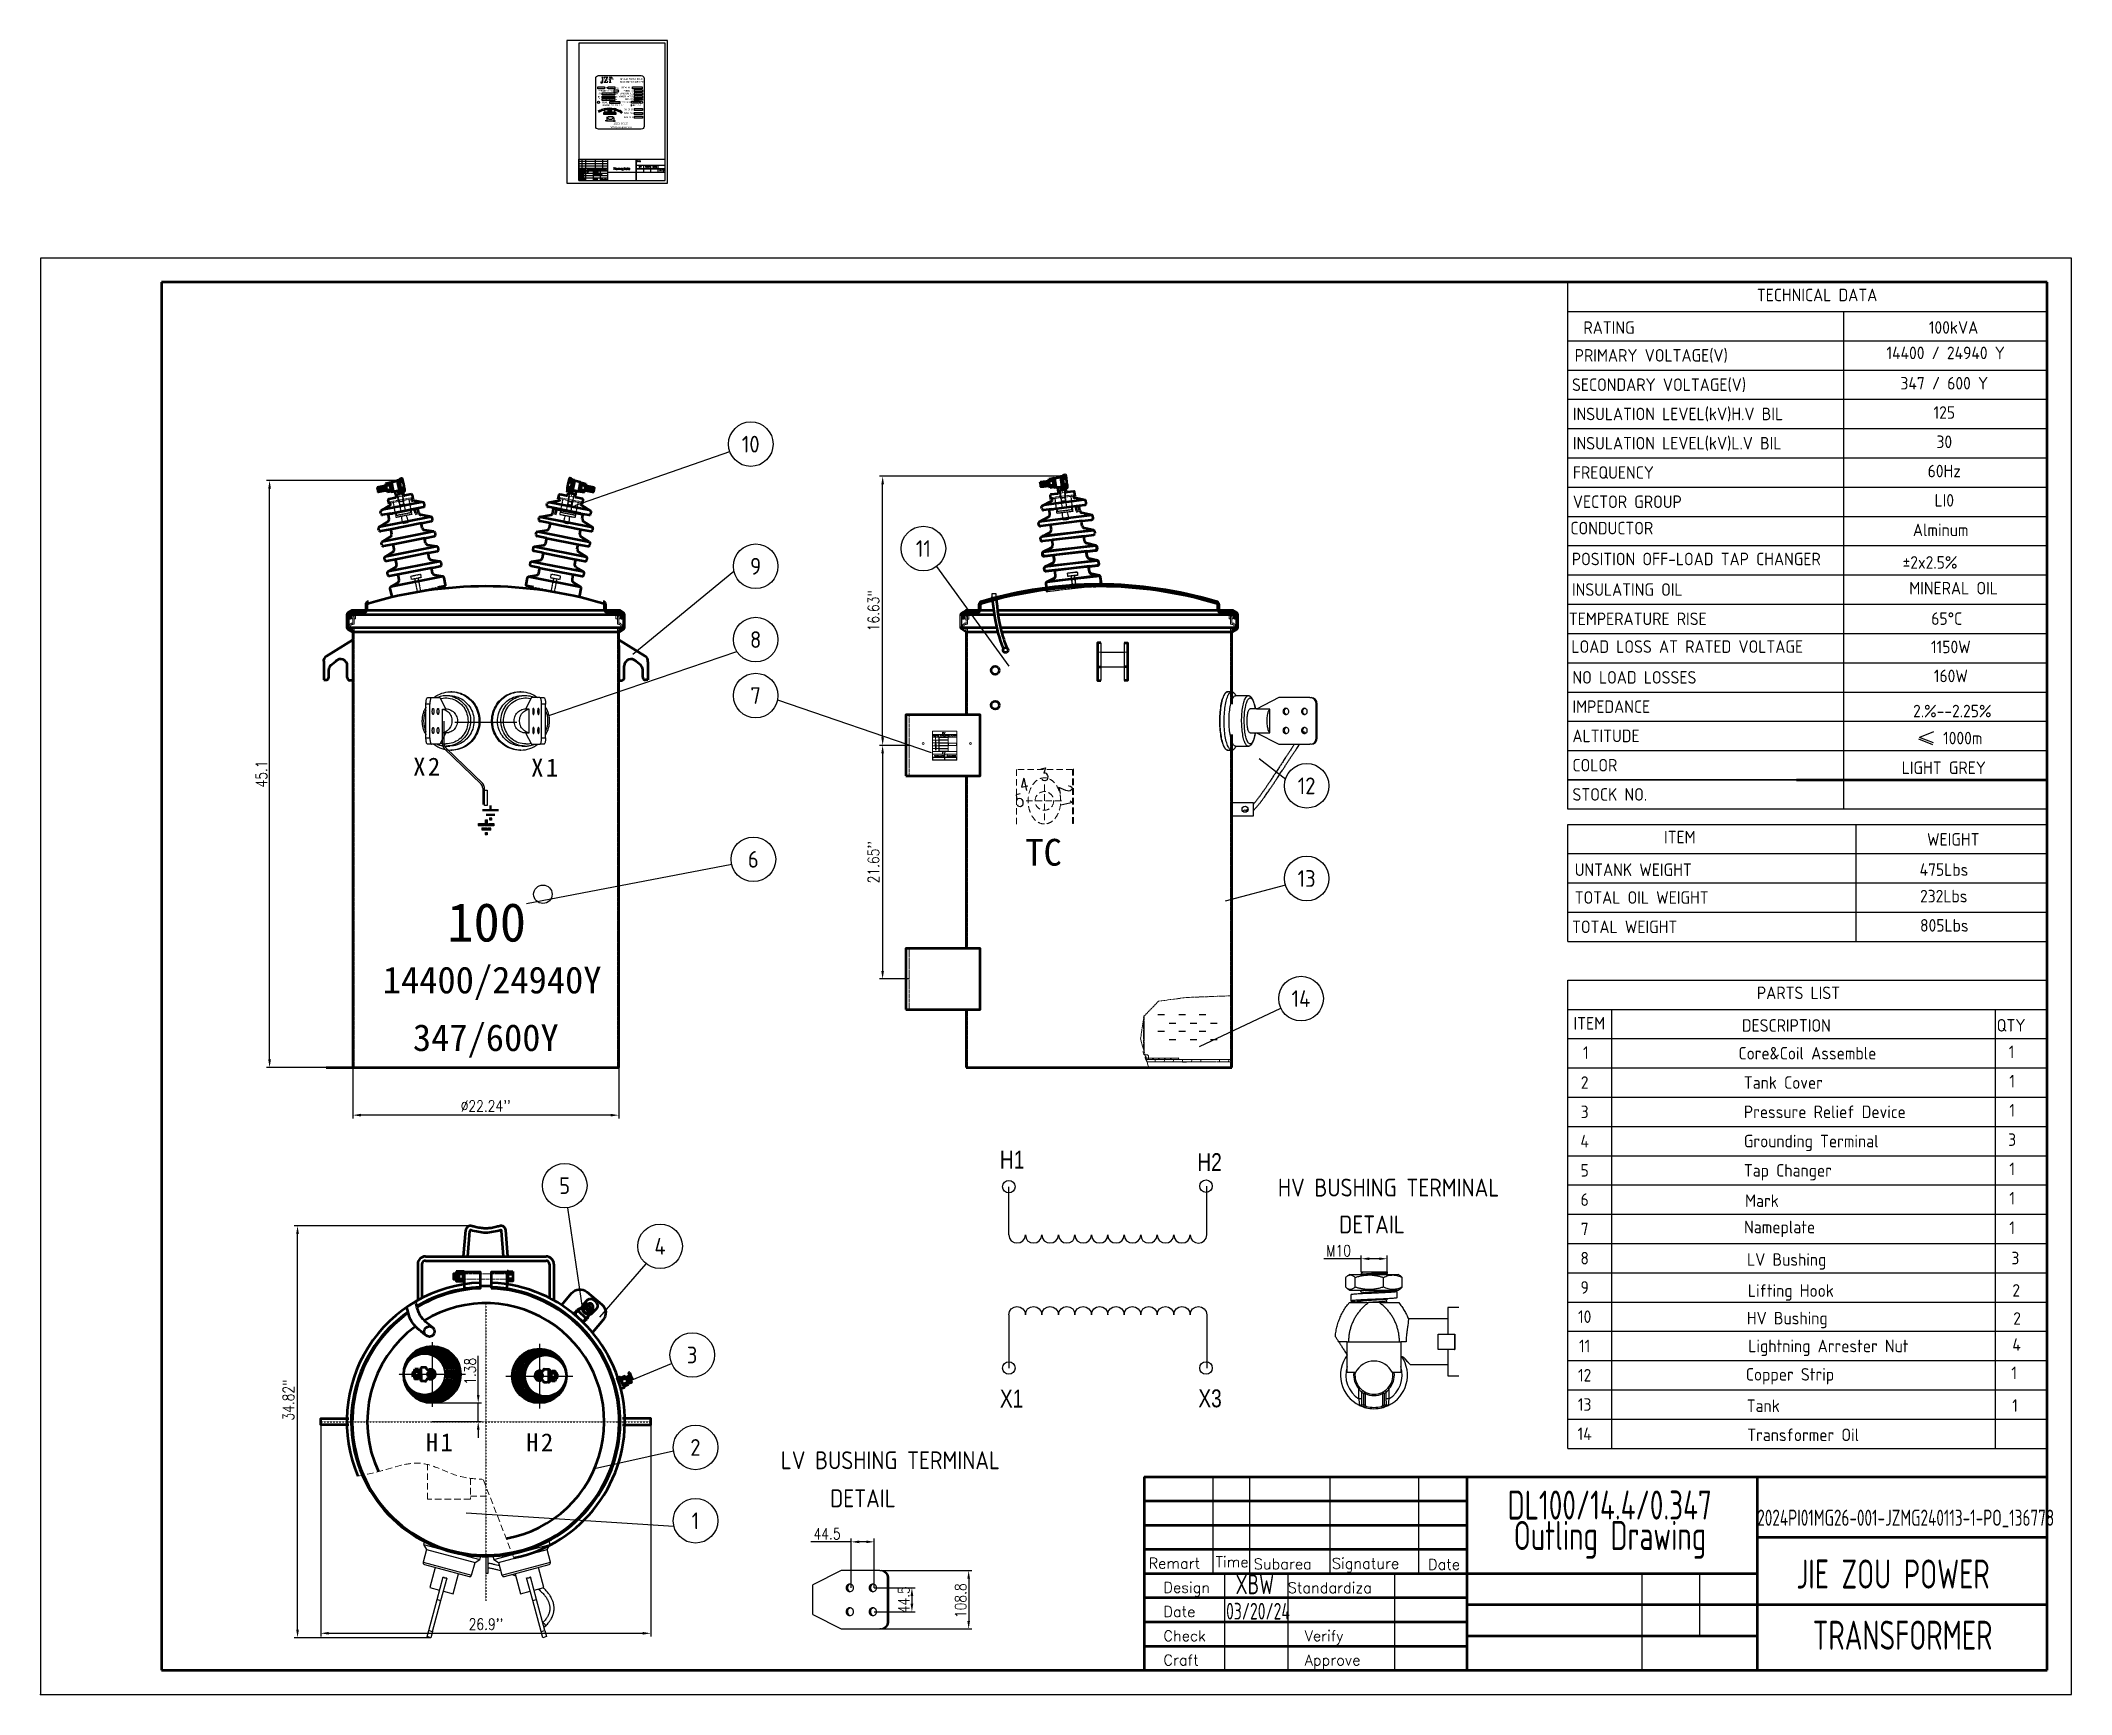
# Model space of a CAD drawing. Header units: millimetres. Extents: x 119255 to 128417, y -8474 to -5389.
# Drawn here: x 124628 to 128417, y -8474 to -5389 of the extents above; entities that cross this region are included whole.
import ezdxf
from ezdxf.enums import TextEntityAlignment as Align

# ---------------------------------------------------------------- set-up
doc = ezdxf.new("R2010")
doc.units = ezdxf.units.MM
doc.header["$LTSCALE"] = 3
for name, pattern in [('ACISOTGL', [3, 2, -1]), ('CENTER', [2, 1.25, -0.25, 0.25, -0.25]), ('CENTERX2', [101.6, 63.5, -12.7, 12.7, -12.7]), ('DASHDOT', [0.55, 0.5, -0.025, 0, -0.025]), ('HIDDEN', [0.375, 0.25, -0.125])]:
    doc.linetypes.add(name, pattern=pattern)
for name, color, linetype in [('2', 3, 'Continuous'), ('4', 2, 'HIDDEN'), ('A', 3, 'Continuous'), ('C', 1, 'DASHDOT'), ('D', 11, 'HIDDEN'), ('INTE_THICK', 7, 'Continuous'), ('S', 254, 'Continuous'), ('中心线', 1, 'CENTERX2'), ('几何体', 7, 'Continuous')]:
    doc.layers.add(name, color=color, linetype=linetype)
for name, color, linetype, lineweight in [('图层1', 1, 'CENTER', 13), ('标注、文本', 3, 'Continuous', 25), ('粗实线', 4, 'Continuous', 53), ('粗实线层', 7, 'Continuous', 50)]:
    doc.layers.add(name, color=color, linetype=linetype, lineweight=lineweight)
doc.styles.add('chinese', font='simhei.ttf')
doc.styles.add('HC_GBDIM', font='romans', dxfattribs={"width": 0.667, "bigfont": 'gbcbig'})
doc.styles.add('PC_TEXTSTYLE', font='ISOCP.SHX', dxfattribs={"width": 0.707, "bigfont": 'GBCBIG.SHX'})
doc.styles.add('pdm', font='gbenor.shx', dxfattribs={"width": 0.8, "bigfont": 'gbhzfs.shx'})
doc.styles.add('ST_WIN', font='isocp2.shx', dxfattribs={"bigfont": 'hzdxfst.shx'})
doc.styles.get("Standard").update_dxf_attribs({"font": 'txt', "bigfont": 'gbcbig.shx'})
doc.styles.add('TEXTSTYLE_3', font='txt', dxfattribs={"width": 0.8, "bigfont": 'hztxt.shx'})
doc.styles.add('TEXTSTYLE_4', font='txt', dxfattribs={"width": 0.65, "bigfont": 'hztxt.shx'})
doc.styles.add('TEXTSTYLE_5', font='txt', dxfattribs={"width": 0.45, "bigfont": 'hztxt.shx'})
doc.styles.add('TEXTSTYLE_7', font='txt', dxfattribs={"width": 0.75, "bigfont": 'hztxt.shx'})
doc.styles.add('TH_GBDIM', font='romans.shx', dxfattribs={"width": 0.8, "bigfont": 'gbcbig.shx'})
doc.dimstyles.new('TH_GBDIM1', dxfattribs={"dimscale": 3, "dimtxt": 3.5, "dimasz": 2.5, "dimexe": 2, "dimexo": 0, "dimgap": 1.5, "dimtad": 1, "dimdec": 1, "dimzin": 0, "dimdsep": 46, "dimtxsty": 'TH_GBDIM', "dimcen": 2.5, "dimclrd": 3, "dimclre": 256, "dimclrt": 2, "dimadec": 0, "dimazin": 0, "dimtfac": 0.714286, "dimtdec": 1, "dimtmove": 0, "dimatfit": 3, "dimfxl": 0, "dimtzin": 0, "dimlwd": -1, "dimlwe": -1, "dimarcsym": 0})

msp = doc.modelspace()

# ---------------------------------------------------------------- texts
at = {"color": 7}
for s, height, style, width, p in [('REMARK', 2.236, 'TEXTSTYLE_5', 0.45, (125631.82, -5631.43)), ('SUBAREA', 2.236, 'TEXTSTYLE_5', 0.4, (125638.44, -5631.31)), ('ALTERATION NO.', 2.2365, 'TEXTSTYLE_3', 0.5, (125646.85, -5631.19)), ('SIGNATION', 2.236, 'TEXTSTYLE_4', 0.65, (125664.22, -5631.2)), ('Nameplate', 5, 'TEXTSTYLE_7', 0.8, (125696.29, -5630.34)), ('DWG:', 2.5, 'TEXTSTYLE_7', 0.8, (125740.51, -5615.51)), ('STANDARDIZE', 2.2365, 'TEXTSTYLE_3', 0.5, (125632.48, -5649.1))]:
    msp.add_text(s, height=height, dxfattribs=dict(at, style=style, width=width)).set_placement(p)
for s, height, width, p in [('DESIGN', 2.236, 0.8, (125632.99, -5635.68)), ('CHECK', 2.236, 0.8, (125633.2, -5640.16)), ('CRAFT', 2.236, 0.8, (125633.44, -5644.63)), ('HY', 2.236, 0.55, (125647.2, -5636.02)), ('APPROVE', 2.236, 0.8, (125659, -5640.16)), ('VERIFY', 2.236, 0.8, (125660.1, -5635.68)), ('JY', 2.236, 0.8, (125672.42, -5640.16)), ('DATE', 2.236, 0.8, (125677.6, -5631.4)), ('QTY', 2.236, 0.8, (125743.85, -5625.72)), ('WEIGHT', 2.236, 0.8, (125755.69, -5625.72)), ('SCALE', 2.236, 0.8, (125769.56, -5625.72)), ('A/0', 4, 0.8, (125781.84, -5632.69)), ('DATE', 2.236, 0.8, (125660.88, -5649.1))]:
    msp.add_text(s, height=height, dxfattribs=dict(at, width=width)).set_placement(p)
msp.add_text('2024.03.15', height=1.8, dxfattribs=at).set_placement((125672.39, -5649.33))
at = {"layer": '2', "linetype": 'Continuous', "char_height": 33.6, "width": 106.4485, "attachment_point": 1, "line_spacing_factor": 2}
for s, insert in [('{\\fFangSong|b1|i0|c134|p49;\\T1.2;X2}', (125322.74, -6726.51)), ('{\\fFangSong|b1|i0|c134|p49;\\T1.2;X1}', (125542.83, -6728.41)), ('{\\fFangSong|b1|i0|c134|p49;\\T1.2;H1}', (125346.19, -7987.1)), ('{\\fFangSong|b1|i0|c134|p49;\\T1.2;H2}', (125533.62, -7987.1))]:
    msp.add_mtext(s, dxfattribs=dict(at, insert=insert))
at = {"layer": '4', "style": 'chinese'}
for s, height, p in [('TC', 50, (126464.81, -6928.22)), ('100', 72, (125386.32, -7069.76)), ('347/600Y', 50, (125322.09, -7273.98))]:
    msp.add_text(s, height=height, dxfattribs=at).set_placement(p)
msp.add_text('14400/24940Y', height=50, dxfattribs=at).set_placement((125469.99, -7166.43), align=Align.CENTER)
at = {"layer": 'S', "style": 'ST_WIN'}
for s, height, p in [('TECHNICAL DATA', 23.3996, (127829.76, -5875.28)), ('RATING', 23.4, (127506.09, -5936.14)), ('100kVA', 23.4, (128150.55, -5935.84)), ('PRIMARY VOLTAGE(V)', 23.3996, (127489.82, -5987.95)), ('SECONDARY VOLTAGE(V)', 23.3996, (127484.79, -6042.64)), ('INSULATION LEVEL(kV)H.V BIL', 23.3996, (127486.46, -6097.24)), ('INSULATION LEVEL(kV)L.V BIL', 23.3996, (127486.46, -6151.84)), ('FREQUENCY', 23.4, (127486.46, -6206.43)), ('VECTOR GROUP', 23.3996, (127486.46, -6261.03)), ('CONDUCTOR', 23.4, (127481.82, -6310.22)), ('INSULATING OIL', 23.3996, (127484.79, -6424.83)), ('TEMPERATURE RISE', 23.3996, (127478.95, -6479.43)), ('LOAD LOSS AT RATED VOLTAGE', 23.3996, (127483.69, -6531.2)), ('NO LOAD LOSSES', 23.3996, (127485.62, -6588.63)), ('IMPEDANCE', 23.4, (127485.62, -6643.23)), ('ALTITUDE', 23.4, (127485.62, -6697.83)), ('COLOR', 23.4, (127485.62, -6752.43)), ('STOCK NO.', 23.4, (127485.62, -6807.02)), ('ITEM', 23.4, (127656.51, -6886.61)), ('WEIGHT', 23.4, (128147.25, -6890.85)), ('UNTANK WEIGHT', 23.3996, (127489.92, -6947.48)), ('475Lbs', 23.4, (128133.42, -6947.17)), ('TOTAL OIL WEIGHT', 23.3996, (127489.82, -6999.28)), ('TOTAL WEIGHT', 23.3996, (127484.79, -7053.97)), ('PARTS LIST', 23.4, (127829.76, -7177.12)), ('ITEM', 23.4, (127487.64, -7233.98)), ('DESCRIPTION', 23.3996, (127801.73, -7237.99)), ('QTY', 23.4, (128277.13, -7237.69)), ('Core&Coil Assemble', 23.3996, (127795.44, -7289.79)), ('Tank Cover', 23.4, (127805.42, -7344.49)), ('Pressure Relief Device', 23.3996, (127805.42, -7399.09)), ('Grounding Terminal', 23.3996, (127805.42, -7453.68)), ('Tap Changer ', 23.3996, (127805.42, -7508.28)), ('Mark', 23.4, (127807.7, -7564.8)), ('Nameplate', 23.4, (127805.9, -7614.01)), ('LV Bushing', 23.4, (127811.49, -7674.61)), ('Lifting Hook', 23.3996, (127812.96, -7732.6)), ('HV Bushing', 23.4, (127811.02, -7783.92)), ('Lightning Arrester Nut', 23.3996, (127813.67, -7835.88)), ('Copper Strip', 23.3996, (127809.15, -7888.85)), ('Tank', 23.4, (127810.78, -7947.43)), ('Transformer Oil', 23.3996, (127811.76, -8001.67))]:
    msp.add_text(s, height=height, dxfattribs=at).set_placement(p)
for s, height, p in [('14400 / 24940 Y', 23.3996, (128182.01, -5983.36)), ('347 / 600 Y', 23.3996, (128179.46, -6039.95)), ('125', 23.4, (128179.46, -6094.55)), ('30', 23.4, (128179.46, -6149.15)), ('60Hz', 23.4, (128179.46, -6203.75)), ('LI0', 23.4, (128179.46, -6258.35)), ('Alminum', 23.4, (128172.74, -6313.48)), ('%%P2x2.5%%%', 23.3996, (128152.83, -6374.18)), (' MINERAL OIL', 23.3996, (128189.99, -6422.14)), ('65%%DC', 23.4, (128183.96, -6479.05)), ('1150W', 23.4, (128191.7, -6531.87)), ('160W', 23.4, (128191.7, -6585.94)), ('2.%%%--2.25%%%', 23.3996, (128194.38, -6651.45)), ('1000m', 23.4, (128213.9, -6701.85)), ('LIGHT GREY', 23.4, (128178.51, -6757.21)), ('232Lbs', 23.4, (128178.41, -6996.69)), ('805Lbs', 23.4, (128179.46, -7051.28)), ('1', 23.4, (127510.61, -7288.79)), ('1', 23.4, (128304.99, -7287.2)), ('2', 23.4, (127508.44, -7344.5)), ('1', 23.4, (128306.03, -7341.8)), ('3', 23.4, (127508.44, -7399.1)), ('1', 23.4, (128306.03, -7396.4)), ('4', 23.4, (127508.44, -7453.7)), ('3', 23.4, (128306.03, -7451)), ('5', 23.4, (127508.44, -7508.3)), ('1', 23.4, (128306.03, -7505.59)), ('6', 23.4, (127508.44, -7562.9)), ('1', 23.4, (128306.03, -7560.19)), ('7', 23.4, (127508.44, -7617.5)), ('1', 23.4, (128306.03, -7615.33)), ('8', 23.4, (127508.44, -7672.1)), ('3', 23.4, (128312.1, -7671.92)), ('9', 23.4, (127508.44, -7726.69)), ('2', 23.4, (128313.57, -7732.21)), ('10', 23.4, (127508.44, -7781.29)), ('2', 23.4, (128315.23, -7784.6)), ('11', 23.4, (127508.44, -7835.89)), ('4', 23.4, (128314.28, -7833.19)), ('12', 23.4, (127508.44, -7890.49)), ('1', 23.4, (128309.76, -7886.16)), ('13', 23.4, (127508.44, -7945.09)), ('1', 23.4, (128311.39, -7947.04)), ('14', 23.4, (127508.44, -7999.69))]:
    msp.add_text(s, height=height, dxfattribs=at).set_placement(p, align=Align.CENTER)
at = {"layer": 'S', "color": 7, "style": 'ST_WIN'}
for s, height, p in [('10', 31.185, (125952.46, -6141.86)), ('11', 31.185, (126274.57, -6336.55)), ('9', 31.18, (125961.58, -6369.71)), ('8', 31.18, (125961.58, -6506.4)), ('7', 31.18, (125961.58, -6610.83)), ('12', 31.185, (126989.62, -6779.25)), ('6', 31.18, (125957.29, -6916.38)), ('13', 31.185, (126989.62, -6952.14)), ('14', 31.185, (126979.1, -7176.18)), ('5', 31.18, (125605.26, -7525.09)), ('4', 31.18, (125783.25, -7638.27)), ('3', 31.18, (125843.11, -7840.97)), ('2', 31.18, (125849.26, -8013.48)), ('1', 31.18, (125849.26, -8150.35))]:
    msp.add_text(s, height=height, dxfattribs=at).set_placement(p, align=Align.MIDDLE)
at = {"layer": 'S', "insert": (127484.4, -6344.4), "char_height": 23.3996, "width": 603.0125, "attachment_point": 1, "style": 'ST_WIN'}
msp.add_mtext('POSITION OFF-LOAD TAP CHANGER', dxfattribs=at)
at = {"layer": '标注、文本', "style": 'pdm'}
for s, height, p in [('HV BUSHING TERMINAL', 33.3219, (126936.05, -7545.42)), ('DETAIL', 33.322, (127050.42, -7614.15)), ('LV BUSHING TERMINAL', 33.3219, (126008.6, -8054.07)), ('DETAIL', 33.322, (126100.59, -8125.04))]:
    msp.add_text(s, height=height, dxfattribs=at).set_placement(p)
at = {"layer": '标注、文本', "style": 'pdm', "width": 0.8}
for s, height, p in [('DL100/14.4/0.347', 54.1291, (127555.16, -8120.98)), ('2024PI01MG26-001-JZMG240113-1-PO_136778', 30.155, (128107.48, -8144.61)), ('Outling Drawing', 54.1291, (127555.64, -8177.72)), ('JIE ZOU POWER', 54.1291, (128083.76, -8249.67)), (' TRANSFORMER', 54.1291, (128089.92, -8363.77))]:
    msp.add_text(s, height=height, dxfattribs=at).set_placement(p, align=Align.MIDDLE_CENTER)
at = {"layer": '标注、文本'}
for s, height, p in [('Remart', 19.903, (126694.64, -8239.55)), ('Time', 19.903, (126819.84, -8236.94)), ('Subarea', 19.903, (126890.93, -8240.69)), ('Signature', 19.903, (127036.9, -8239.78)), ('Date', 19.903, (127216.15, -8241.67)), ('Design', 19.903, (126722.39, -8284.66)), ('Standardiza', 19.9032, (126954.51, -8285.04)), ('Date', 19.903, (126722.39, -8329.76)), ('Check', 19.903, (126722.39, -8374.87)), ('Verify', 19.903, (126986.06, -8374.87)), ('Craft', 19.903, (126722.39, -8419.98)), ('Approve', 19.903, (126986.06, -8419.98))]:
    msp.add_text(s, height=height, dxfattribs=at).set_placement(p)
at = {"layer": '标注、文本', "style": 'pdm', "width": 0.8}
for s, height, p in [('XBW', 36.847, (126856.96, -8287.22)), ('03/20/24', 31.026, (126839.41, -8334.48))]:
    msp.add_text(s, height=height, dxfattribs=at).set_placement(p)
at = {"layer": '标注、文本', "attachment_point": 1, "style": 'PC_TEXTSTYLE'}
for s, width, gutter_width, insert, char_height in [('{\\fFangSong|b0|i0|c134|p49;IMPEDANCE AT 85\\fISOCPEUR|b0|i0|c0|p34;%%DC}', 48.5551, 8.68, (125667.18, -5481.35), 3.1365), ('{\\fFangSong|b0|i0|c134|p49;HV}', 48.5551, 8.68, (125667.53, -5492.31), 3.1365), ('{\\fFangSong|b0|i0|c134|p49;BIL}', 48.5551, 8.68, (125667.53, -5486.47), 3.1365), ('{\\fFangSong|b0|i0|c134|p49;1}', 43.6996, 7.81, (125670.85, -5475.32), 3.1365), ('{\\fLucida Bright|b0|i0|c0|p18;POWER TRANSFORMER}', 20.0156, 8.68, (125675.15, -5460.06), 1.736), ('{\\fFangSong|b0|i0|c134|p49;14400/24940Y}', 39.9569, 7.14, (125677.61, -5492.03), 3.1365), ('{\\fFangSong|b0|i0|c0|p49;PH}', 43.6996, 7.81, (125681.26, -5475.61), 3.1365), ('{\\fFangSong|b0|i0|c134|p49;125/30}', 39.9569, 7.14, (125682.52, -5486.59), 3.1365), ('{\\fFangSong|b0|i0|c134|p49;100}', 43.6996, 7.81, (125690.49, -5475.13), 3.1365), ('{\\fFangSong|b0|i0|c0|p49;kVA}', 48.5551, 8.68, (125700.53, -5475.35), 3.1365), ('{\\fFangSong|b0|i0|c0|p49;V}', 48.5551, 8.68, (125700.81, -5492.19), 3.1365), ('{\\fFangSong|b0|i0|c0|p49;kV}', 48.5551, 8.68, (125700.81, -5486.35), 3.1365), ('{\\fFangSong|b0|i0|c134|p49;CONDUCTOR MATERIAL}', 48.5551, 8.68, (125703.87, -5492), 3.1365), ('{\\fFangSong|b0|i0|c134|p49;%}', 48.5551, 8.68, (125706.47, -5481.52), 3.1365), ('{\\fFangSong|b0|i0|c134|p49;TEMPRATURE RISE}', 48.5551, 8.68, (125706.95, -5486.13), 3.1365), ('{\\fISOCPEUR|b0|i0|c0|p34;MOUNTED TRANSFORMER}', 48.5551, 8.68, (125708.4, -5464.49), 3.485), ('{\\fHigh Tower Text|b0|i0|c0|p18;SINGLE PHASE POLE}', 40.1818, 17.43, (125708.53, -5458.96), 3.485), ('{\\fFangSong|b0|i0|c134|p49;SERIAL NO.}', 48.5551, 8.68, (125710.99, -5475.2), 3.1365), ('{\\fFangSong|b0|i0|c134|p49;PRODUCT NO.}', 48.5551, 8.68, (125714.98, -5481.12), 3.1365), ('{\\fFangSong|b0|i0|c134|p49;65\\fISOCPEUR|b0|i0|c0|p34;%%DC}', 48.5551, 8.68, (125739.63, -5486.57), 3.1365), ('{\\fFangSong|b0|i0|c134|p49;AL}', 48.5551, 8.68, (125739.84, -5492.37), 3.1365), ('{\\fFangSong|b0|i0|c134|p49;LV}', 48.5551, 8.68, (125667.53, -5497.04), 3.1365), ('{\\fFangSong|b0|i0|c134|p49;POLARITY }', 48.5551, 8.68, (125675.52, -5502.91), 3.1365), ('{\\fFangSong|b0|i0|c134|p49;STANDARD PER CSA C 2.1}', 48.5551, 8.68, (125675.65, -5508.03), 3.1365), ('{\\fFangSong|b0|i0|c134|p49;105%}', 13.3233, 2.38, (125679.96, -5525.87), 0.8606), ('{\\fFangSong|b0|i0|c134|p49;1}', 13.3233, 2.38, (125680.43, -5524.62), 0.8606), ('{\\fFangSong|b0|i0|c134|p49;347/600Y}', 39.9569, 7.14, (125680.46, -5497.21), 3.1365), ('{\\fFangSong|b0|i0|c134|p49;H1}', 24.2775, 4.34, (125681.4, -5514.02), 1.5683), ('{\\fFangSong|b0|i0|c134|p49;102.5%}', 13.3233, 2.38, (125684.36, -5525.87), 0.8606), ('{\\fFangSong|b0|i0|c134|p49;2}', 13.3233, 2.38, (125684.86, -5524.65), 0.8606), ('{\\fFangSong|b0|i0|c134|p49;TAP SELECTOM (SP)}', 13.3233, 2.38, (125686.21, -5523.39), 0.8606), ('{\\fFangSong|b0|i0|c134|p49;3}', 13.3233, 2.38, (125689.23, -5524.63), 0.8606), ('{\\fFangSong|b0|i0|c134|p49;100%}', 13.3233, 2.38, (125689.24, -5525.88), 0.8606), ('{\\fFangSong|b0|i0|c134|p49;ADDITIVE}', 39.9569, 7.14, (125692.24, -5502.88), 3.1365), ('{\\fFangSong|b0|i0|c134|p49;97.5%}', 13.3233, 2.38, (125693.24, -5525.87), 0.8606), ('{\\fFangSong|b0|i0|c134|p49;4}', 13.3233, 2.38, (125693.99, -5524.62), 0.8606), ('{\\fFangSong|b0|i0|c134|p49;H2}', 24.2775, 4.34, (125695.94, -5513.96), 1.5683), ('{\\fFangSong|b0|i0|c134|p49;95%}', 13.3233, 2.38, (125698.06, -5525.86), 0.8606), ('{\\fFangSong|b0|i0|c134|p49;5}', 13.3233, 2.38, (125698.65, -5524.66), 0.8606), ('{\\fFangSong|b0|i0|c0|p49;V}', 48.5551, 8.68, (125700.81, -5496.92), 3.1365), ('{\\fFangSong|b0|i0|c134|p49;TYPE OF OIL}', 48.5551, 8.68, (125711.44, -5502.49), 3.1365), ('{\\fFangSong|b0|i0|c134|p49;VOL OF OIL:}', 48.5551, 8.68, (125715.99, -5516.09), 3.1365), ('{\\fFangSong|b0|i0|c134|p49;TOTAL MASS:}', 48.5551, 8.68, (125715.99, -5523.06), 3.1365), ('{\\fFangSong|b0|i0|c134|p49;DATE OF MFG.}', 48.5551, 8.68, (125715.99, -5530.24), 3.1365), ('{\\fFangSong|b0|i0|c134|p49;FREQUENCY}', 48.5551, 8.68, (125717.78, -5496.88), 3.1365), ('{\\fFangSong|b0|i0|c134|p49;1PPM PCB}', 48.5551, 8.68, (125732.13, -5507.8), 3.1365), ('{\\fFangSong|b0|i0|c134|p49;MINERAL}', 39.9569, 7.14, (125732.37, -5502.33), 3.1365), ('{\\fFangSong|b0|i0|c134|p49;60Hz}', 48.5551, 8.68, (125740.3, -5496.98), 3.1365), ('{\\fFangSong|b0|i0|c134|p49;X2}', 13.3233, 2.38, (125683.32, -5533.7), 0.8606), ('{\\fISOCPEUR|b0|i0|c0|p34;WWW.jiezoupower.com}', 48.5551, 8.68, (125690.88, -5548.46), 3.485), ('{\\fFangSong|b0|i0|c134|p49;D}', 13.3233, 2.38, (125694.7, -5532.56), 0.8606), ('{\\fISOCPEUR|b0|i0|c0|p34;JIEZOU POWER}', 48.5551, 8.68, (125696.62, -5542.21), 3.485), ('{\\fFangSong|b0|i0|c134|p49;X1}', 13.3233, 2.38, (125697.38, -5532.95), 0.8606)]:
    msp.add_mtext_dynamic_manual_height_columns(s, width=width, gutter_width=gutter_width, heights=[0], dxfattribs=dict(at, insert=insert, char_height=char_height))
at = {"layer": '标注、文本', "insert": (125709.65, -5517.37), "char_height": 1.5683, "attachment_point": 1, "rotation": 332.46241, "style": 'PC_TEXTSTYLE'}
msp.add_mtext_dynamic_manual_height_columns('{\\fFangSong|b0|i0|c134|p49;SP}', width=24.2775, gutter_width=4.34, heights=[0], dxfattribs=at)
at = {"layer": '标注、文本', "color": 2, "insert": (125690.44, -5538.9), "char_height": 0.777, "attachment_point": 5, "style": 'TH_GBDIM'}
msp.add_mtext('120', dxfattribs=at)
at = {"layer": '标注、文本', "char_height": 33.3219, "attachment_point": 7, "style": 'pdm'}
for s, insert in [('{\\fCIDFont+F1|b0|i0|c134|p0;H1}', (126417.41, -7493.38)), ('{\\fCIDFont+F1|b0|i0|c134|p0;H2}', (126785.8, -7497.85)), ('{\\fCIDFont+F1|b0|i0|c134|p0;X1}', (126417.41, -7939.04)), ('{\\fCIDFont+F1|b0|i0|c134|p0;X3}', (126787.64, -7939.05))]:
    msp.add_mtext(s, dxfattribs=dict(at, insert=insert))
at = {"layer": '粗实线', "color": 8, "linetype": 'ACISOTGL', "lineweight": 0, "ltscale": 2, "style": 'HC_GBDIM', "width": 0.784706}
for s, rotation, p in [('4', 12.25803, (126457.12, -6790.18)), ('3', 12.25803, (126494.82, -6771.42)), ('2', 282.25803, (126526.96, -6780.33)), ('5', 12.25803, (126448.7, -6819.62)), ('1', 282.25803, (126528.9, -6806.62))]:
    msp.add_text(s, height=23.53, rotation=rotation, dxfattribs=at).set_placement(p)

# ---------------------------------------------------------------- blocks, each defined once
blk = doc.blocks.new('*D16')
at = {"layer": 'Defpoints', "color": 0}
for p in [(125210.1, -7304.6), (125706.1, -7304.6), (125210.1, -7393.6)]:
    blk.add_point(p, dxfattribs=at)
at = {"layer": '标注、文本'}
for p, q in [((125210.1, -7304.6), (125210.1, -7399.6)), ((125706.1, -7304.6), (125706.1, -7399.6))]:
    blk.add_line(p, q, dxfattribs=at)
at = {"layer": '标注、文本', "color": 3}
blk.add_line((125691.1, -7393.6), (125225.1, -7393.6), dxfattribs=at)
for points in [[(125225.1, -7391.1), (125225.1, -7396.1), (125210.1, -7393.6)], [(125691.1, -7391.1), (125691.1, -7396.1), (125706.1, -7393.6)]]:
    blk.add_solid(points, dxfattribs=at)
at = {"layer": '标注、文本', "color": 2, "insert": (125458.1, -7376.6), "char_height": 21, "attachment_point": 5, "style": 'TH_GBDIM'}
blk.add_mtext("%%C22.24''", dxfattribs=at)
blk = doc.blocks.new('*D17')
at = {"layer": 'Defpoints', "color": 0}
for p in [(125150.1, -7965.4), (125766.1, -7971.4), (125766.1, -8360.2)]:
    blk.add_point(p, dxfattribs=at)
at = {"layer": '标注、文本'}
for p, q in [((125150.1, -7965.4), (125150.1, -8366.2)), ((125766.1, -7971.4), (125766.1, -8366.2))]:
    blk.add_line(p, q, dxfattribs=at)
at = {"layer": '标注、文本', "color": 3}
blk.add_line((125165.1, -8360.2), (125751.1, -8360.2), dxfattribs=at)
for points in [[(125165.1, -8357.7), (125165.1, -8362.7), (125150.1, -8360.2)], [(125751.1, -8357.7), (125751.1, -8362.7), (125766.1, -8360.2)]]:
    blk.add_solid(points, dxfattribs=at)
at = {"layer": '标注、文本', "color": 2, "insert": (125458.6, -8343.2), "char_height": 21, "attachment_point": 5, "style": 'TH_GBDIM'}
blk.add_mtext("26.9''", dxfattribs=at)
blk = doc.blocks.new('*D12')
at = {"layer": 'Defpoints', "color": 0}
for p in [(125054.7, -6209.7), (125291.7, -6209.7), (125212.6, -7304.6)]:
    blk.add_point(p, dxfattribs=at)
at = {"layer": '标注、文本'}
for p, q in [((125291.7, -6209.7), (125048.7, -6209.7)), ((125212.6, -7304.6), (125048.7, -7304.6))]:
    blk.add_line(p, q, dxfattribs=at)
at = {"layer": '标注、文本', "color": 3}
blk.add_line((125054.7, -7289.6), (125054.7, -6224.7), dxfattribs=at)
for points in [[(125052.2, -6224.7), (125057.2, -6224.7), (125054.7, -6209.7)], [(125052.2, -7289.6), (125057.2, -7289.6), (125054.7, -7304.6)]]:
    blk.add_solid(points, dxfattribs=at)
at = {"layer": '标注、文本', "color": 2, "insert": (125039.7, -6757.2), "char_height": 21, "attachment_point": 5, "rotation": 90, "style": 'TH_GBDIM'}
blk.add_mtext('45.1', dxfattribs=at)
blk = doc.blocks.new('*D13')
at = {"layer": 'Defpoints', "color": 0}
for p in [(125106.9, -7600.1), (125429.6, -7600.1), (125355.9, -8368.4)]:
    blk.add_point(p, dxfattribs=at)
at = {"layer": '标注、文本'}
for p, q in [((125429.6, -7600.1), (125100.9, -7600.1)), ((125355.9, -8368.4), (125100.9, -8368.4))]:
    blk.add_line(p, q, dxfattribs=at)
at = {"layer": '标注、文本', "color": 3}
blk.add_line((125106.9, -8353.4), (125106.9, -7615.1), dxfattribs=at)
for points in [[(125104.4, -7615.1), (125109.4, -7615.1), (125106.9, -7600.1)], [(125104.4, -8353.4), (125109.4, -8353.4), (125106.9, -8368.4)]]:
    blk.add_solid(points, dxfattribs=at)
at = {"layer": '标注、文本', "color": 2, "insert": (125089.9, -7925.2), "char_height": 21, "attachment_point": 5, "rotation": 90, "style": 'TH_GBDIM'}
blk.add_mtext('34.82"', dxfattribs=at)
blk = doc.blocks.new('*D18')
at = {"layer": 'Defpoints', "color": 0}
for p in [(126247.8, -6703.8), (126198.5, -7139.5), (126247.8, -7139.5)]:
    blk.add_point(p, dxfattribs=at)
at = {"layer": '标注、文本'}
for p, q in [((126247.8, -6703.8), (126192.5, -6703.8)), ((126247.8, -7139.5), (126192.5, -7139.5))]:
    blk.add_line(p, q, dxfattribs=at)
at = {"layer": '标注、文本', "color": 3}
blk.add_line((126198.5, -6718.8), (126198.5, -7124.5), dxfattribs=at)
for points in [[(126196, -6718.8), (126201, -6718.8), (126198.5, -6703.8)], [(126196, -7124.5), (126201, -7124.5), (126198.5, -7139.5)]]:
    blk.add_solid(points, dxfattribs=at)
at = {"layer": '标注、文本', "color": 2, "insert": (126181.5, -6921.6), "char_height": 21, "attachment_point": 5, "rotation": 90, "style": 'TH_GBDIM'}
blk.add_mtext("21.65''", dxfattribs=at)
blk = doc.blocks.new('*D14')
at = {"layer": 'Defpoints', "color": 0}
for p in [(126198.6, -6201.8), (126530.9, -6201.8), (126241.8, -6703.8)]:
    blk.add_point(p, dxfattribs=at)
at = {"layer": '标注、文本'}
for p, q in [((126530.9, -6201.8), (126192.6, -6201.8)), ((126241.8, -6703.8), (126192.6, -6703.8))]:
    blk.add_line(p, q, dxfattribs=at)
at = {"layer": '标注、文本', "color": 3}
blk.add_line((126198.6, -6688.8), (126198.6, -6216.8), dxfattribs=at)
for points in [[(126196.1, -6216.8), (126201.1, -6216.8), (126198.6, -6201.8)], [(126196.1, -6688.8), (126201.1, -6688.8), (126198.6, -6703.8)]]:
    blk.add_solid(points, dxfattribs=at)
at = {"layer": '标注、文本', "color": 2, "insert": (126181.6, -6452.8), "char_height": 21, "width": 172.582, "attachment_point": 5, "rotation": 90, "style": 'TH_GBDIM'}
blk.add_mtext('16.63"', dxfattribs=at)
blk = doc.blocks.new('A$C67204ebe')
at = {"layer": 'D'}
for p, q in [((-41.3, 135.4), (-46.8, 163.2)), ((-38.8, 178), (-32.9, 147.3)), ((-35.6, 165), (-36.9, 164.7)), ((-34.3, 158.5), (-35.6, 165)), ((-27.6, 159.8), (-34.3, 158.5)), ((-31, 179.6), (-28.4, 166.4)), ((-28.4, 166.4), (-28.9, 166.3)), ((-28.9, 166.3), (-27.6, 159.8)), ((-28.4, 166.4), (-28.2, 166.5)), ((-28.2, 166.5), (-24.7, 149)), ((-17.9, 169), (-12.4, 141.1)), ((-12.4, 141.1), (-41.3, 135.4)), ((-6.9, 20.8), (-2.4, -2.4)), ((-0.8, 22), (3.8, -1.2))]:
    blk.add_line(p, q, dxfattribs=at)
for points in [[(-35.6, 182.6), (-39.1, 179.5), (-38.8, 178), (-31, 179.6), (-31.3, 181.1), (-31, 179.6), (-30.2, 179.7), (-27.6, 166.6), (-26.7, 166), (-37.6, 163.8), (-36.9, 164.7), (-39.5, 177.9), (-38.8, 178)], [(-22.6, 139), (-22.4, 137.9), (-20.8, 133.4), (-20.2, 130.3), (-19.9, 127.7), (-19.9, 125.6), (-28.5, 123.9), (-29.6, 126.9), (-30.4, 129.9), (-30.9, 133.6), (-30.9, 136.2), (-31.1, 137.4)]]:
    blk.add_lwpolyline(points, dxfattribs=at)
blk.add_lwpolyline([(-23.1, 147.8), (-34.1, 145.6), (-41.3, 144.2, 0.282875), (-41.9, 143.6, 0.11185), (-41.9, 143.2), (-41.1, 139.3), (-14.1, 144.6), (-14.8, 148.6, 0.414214), (-15.8, 149.2), (-23.2, 147.8)], format="xyb", dxfattribs=at)
blk.add_lwpolyline([(3.9, 29.4), (5.1, 23.2), (-12.9, 19.6), (-14.1, 25.8)], close=True, dxfattribs=at)
for centre, start, end in [((-34.4, 147.1), 281.16, 11.16), ((-23.2, 149.3), 191.16, 281.16)]:
    blk.add_arc(centre, 1.5, start, end, dxfattribs=at)
at = {"layer": '图层1'}
for p, q in [((-12.5, 172.2), (-53, 164.4)), ((-53, 164.4), (-52.4, 160.9)), ((-52.3, 164.5), (-51.8, 162.3)), ((-51.8, 162.3), (-12.9, 169.9)), ((-25, 176.1), (-43, 172.6)), ((-35.6, 182.6), (-34, 174.3)), ((-34, 174.3), (-25, 176.1)), ((-12.9, 169.9), (-13.3, 172.1)), ((-11.9, 168.9), (-12.5, 172.2)), ((36.4, 5.2), (-48.2, -11.5))]:
    blk.add_line(p, q, dxfattribs=at)
at = {"layer": '粗实线', "ltscale": 2}
for p, q in [((-76.9, 191.1), (-75.3, 182.9)), ((-76.4, 190.7), (-74.1, 183.4)), ((-75.8, 191.6), (-73.2, 182.8)), ((-74.9, 191), (-72.6, 183.8)), ((-74.2, 191.9), (-71.7, 183.1)), ((-73.3, 191.3), (-71.1, 184.1)), ((-72.7, 192.2), (-70.1, 183.4)), ((-71.8, 191.6), (-69.5, 184.4)), ((-71.1, 192.6), (-68.6, 183.7)), ((-70.2, 191.9), (-68, 184.7)), ((-69.6, 192.9), (-67, 184.1)), ((-68.7, 192.2), (-66.4, 185)), ((-68, 193.2), (-65.5, 184.3)), ((-67.1, 192.5), (-64.9, 185.3)), ((-66.5, 193.4), (-64, 184.6)), ((-65.6, 192.8), (-63.3, 185.6)), ((-65, 193.8), (-62.4, 185)), ((-61.8, 185.9), (-64, 193.1)), ((-63.4, 194.1), (-60.9, 185.3)), ((-62.5, 193.4), (-60.3, 186.2)), ((-61.8, 194.4), (-59.3, 185.6)), ((-61.1, 198.1), (-61.3, 196.5)), ((-61.3, 196.5), (-60.4, 194.2)), ((-53.9, 199.6), (-61.1, 198.1)), ((-53.1, 195.6), (-60.4, 194.2)), ((-52.1, 192.8), (-49.3, 191)), ((-39.9, 203.9), (-36.1, 185.3)), ((-34.5, 194.1), (-33.2, 187.5)), ((-69.9, 147.8), (-52.7, 158.4)), ((6.6, 163.9), (-67.6, 149.3)), ((-51.6, 187.6), (-58.8, 186.2)), ((-50.8, 183.6), (-58, 182.2)), ((-1, 152.1), (-57.1, 141)), ((-54.6, 160.4), (-56.1, 168.3)), ((-54.9, 170.2), (-43, 172.6)), ((-51.2, 161.1), (-54.6, 160.4)), ((-51.4, 142.9), (-5.9, 151.9)), ((-42.1, 178.6), (-42.5, 180.2)), ((-41.4, 174.9), (-42.1, 178.6)), ((-36.1, 185.3), (-35.7, 184.5)), ((-33.2, 187.5), (-33.5, 189.1)), ((-33.5, 189.1), (-33.5, 189.1)), ((-27.4, 177.7), (-28.1, 181.3)), ((-13.1, 178.4), (-25, 176.1)), ((-13.1, 168.6), (-9.7, 169.3)), ((-9.7, 169.3), (-11.3, 177.2)), ((9.3, 163.5), (-10.6, 166.7)), ((-6, 151.8), (9.5, 154.9)), ((11.7, 158.2), (10.9, 161.9)), ((-73.9, 111.8), (-74.4, 114.6)), ((24, 136.7), (-73.6, 117.4)), ((-73.6, 117.4), (-56.6, 127.9)), ((-70.1, 142.1), (-70.8, 145.8)), ((-51.4, 142.9), (-66.9, 139.9)), ((-54.4, 132.8), (-55.7, 139.9)), ((5.6, 124.5), (-52.2, 113)), ((-5.1, 143), (-6.4, 149)), ((0.5, 143.7), (-0.9, 150.7)), ((24, 136.7), (4.4, 139.9)), ((5.6, 124.5), (23.9, 128.1)), ((7, 115.6), (5.6, 122.1)), ((26.5, 131.6), (25.9, 134.4)), ((-51.9, 113.1), (-70.2, 109.5)), ((-68.3, 83.8), (-69, 87.4)), ((28.8, 109), (-67.4, 90)), ((-67.4, 90), (-52.4, 99.2)), ((-47.5, 85), (-65, 81.6)), ((34.7, 81), (-62.2, 61.8)), ((-49.8, 104.4), (-51, 110.9)), ((12.2, 96.8), (-47.4, 85)), ((-45.2, 75.9), (-46.3, 82.5)), ((28.8, 109), (11.4, 111.7)), ((13.5, 87.5), (12.1, 94)), ((12.2, 96.8), (29.8, 100.3)), ((32, 103.5), (31.2, 107.2)), ((39.8, 53.2), (-56.4, 34.2)), ((18.8, 69), (-42.2, 57)), ((26.1, 41.5), (-37.5, 29)), ((45.7, 25.2), (-51.2, 6.1))]:
    blk.add_line(p, q, dxfattribs=at)
for points in [[(-51, 200.6), (-53.5, 200.1), (-50.2, 183.3), (-47.7, 183.8)], [(-35.7, 183.2), (-35.6, 182.6), (-31.3, 181.1), (-39.1, 179.5)]]:
    blk.add_lwpolyline(points, dxfattribs=at)
for points in [[(-42.5, 180.2), (-42.9, 182.5, 0.216454), (-43.8, 183.7, 0.14676), (-45.3, 184.1), (-47.1, 183.7, -0.216222), (-47.7, 183.8, -0.128385), (-48, 184.3), (-51.1, 200.1, -0.236321), (-51, 200.6, -0.137645), (-50.4, 201), (-40.5, 203.4, 0.118082), (-40.2, 203.6, 0.239241), (-39.9, 204.2, -0.185592), (-39.7, 204.7, -0.149289), (-39.3, 205.1), (-33.8, 206.1), (-34.1, 207.5, -0.162586), (-34.1, 207.9, -0.235181), (-33.6, 208.2), (-31.3, 208.7, -0.193012), (-30.8, 208.6, -0.216479), (-30.7, 208.3), (-29.5, 205), (-28.8, 202.5, -0.305966), (-29.2, 201.3, -0.211517), (-30.1, 201.1), (-33.8, 200.2, 0.124352), (-34.9, 199.7), (-33.3, 191.1, 0.232484), (-32.3, 189.9, 0.137631), (-31.2, 189.6), (-29.8, 189.9, -0.226514), (-28.4, 189.5, -0.129294), (-27.4, 185.8)], [(-50.4, 201), (-50.3, 200.7), (-50.3, 200.2), (-47.2, 184.4), (-47, 184), (-46.2, 183.9, -0.005437), (-42.8, 184.5, -0.020315), (-39, 184.8, -0.072791), (-37, 184.7, -0.141507), (-36.2, 184.1, -0.078582), (-35.7, 183.2, -0.389074)], [(-34.5, 194.1), (-35.7, 200.2), (-35.8, 200.7, -0.078909), (-35.9, 201.7, -0.002455), (-35.7, 202.6, -0.104269), (-35.3, 203.9, -0.067748), (-33.8, 205.8, -0.137062), (-32.8, 206.3, -0.250439), (-31.9, 206.1, -0.064304), (-31.3, 205.3, -0.207145), (-31, 202.9, -0.182921), (-31.6, 202, -0.000416), (-33.2, 201.6, 0.26878), (-34.9, 199.7, 0.499102)], [(-33.9, 190.8), (-33.2, 187.5, 0.188465), (-31.6, 184.9, 0.125485), (-29.5, 184.1, 0.148052), (-28, 184.3, 0.261104), (-27.4, 185.8, 0.829827)], [(-32.9, 190.5), (-28, 191.5, -0.202073), (-27, 191.3, -0.189452), (-26.4, 190.4, -0.036985), (-26, 184.1, 0.140434)], [(-28.1, 181.3), (-28.4, 183.4), (-26.3, 183.8, 0.076742), (-26.1, 183.9, 0.221032), (-26, 184.1, 59.233366)], [(23.9, 55.7, -0.200811), (21.5, 57.2, -0.016019), (20, 59.5), (18.6, 66.5, -0.126731), (18.7, 67.8, 0.095852), (18.8, 69), (34.9, 72.2, 0.198563), (37, 73.6, 0.178497), (37.5, 75.6), (36.8, 78.9, 0.197282), (36, 80.2, 0.032544), (34.7, 81), (17.4, 83.8)], [(-42.7, 42.6, 0.200811), (-41, 44.8, 0.016019), (-40.5, 47.5), (-41.9, 54.6, 0.126731), (-42.4, 55.7, -0.095852), (-43, 56.9), (-59.1, 53.7, -0.198563), (-61.5, 54.2, -0.178497), (-62.8, 55.9), (-63.4, 59.2, -0.197282), (-63.1, 60.6, -0.032544), (-62.2, 61.8), (-47.3, 71)], [(-48.2, -11.5), (-48.2, -11.5, -0.264751), (-49.2, -11.1, -0.085218), (-49.8, -10.2), (-52.4, 3, -0.130917), (-52.3, 4.5, -0.137977), (-51.2, 6.1), (-38, 14.2, 0.196911), (-36.4, 16.4, 0.024375), (-35.9, 19.1), (-37.1, 25.6, 0.086896), (-37.7, 27.3, 0.031016), (-38.6, 28.7), (-54, 25.7, -0.221746), (-56, 26.2, -0.093612), (-57.2, 27.6), (-57.9, 31.2, -0.224627), (-57.5, 33.1, -0.05176), (-56.4, 34.2), (-42.7, 42.6)], [(36.4, 5.2), (49.6, 7.8, 0.264751), (50.4, 8.5, 0.085218), (50.6, 9.6), (48, 22.7, 0.130917), (47.3, 24.1, 0.137977), (45.7, 25.2), (30.4, 27.7, -0.196911), (28, 29.1, -0.024375), (26.5, 31.4), (25.1, 37.9, -0.086896), (25.1, 39.7, -0.031016), (25.4, 41.4), (40.8, 44.4, 0.221746), (42.5, 45.7, 0.093612), (43, 47.3), (42.3, 51, 0.224627), (41.2, 52.6, 0.05176), (39.8, 53.2), (23.9, 55.7)]]:
    blk.add_lwpolyline(points, format="xyb", dxfattribs=at)
for centre, radius, start, end in [((-57, 196.9), 4.35, 163.4313, 218.8887), ((-43.5, 193.3), 16.8, 177.1743, 205.1457), ((-57.3, 196.8), 4.34, 343.3993, 38.9207), ((-68.4, 188.4), 16.8, 357.1582, 25.1618), ((-34.4, 201.6), 1.52, 294.6534, 2.4331), ((-31.8, 189.4), 1.26, 14.6553, 93.8015), ((-80.9, 186), 54.6, 4.6754, 17.6446), ((-54.6, 184.9), 4.35, 163.4313, 218.8887), ((-54.6, 168.6), 1.51, 143.2407, 191.16), ((-54.4, 168.4), 1.86, 105.7892, 143.2407), ((-54.6, 161.4), 3.52, 301.4821, 323.501), ((-54.1, 161.1), 3, 323.501, 1.2271), ((-55, 184.9), 4.34, 343.3994, 38.9205), ((-43.4, 174.3), 1.82, 281.16, 330.0554), ((-44.1, 174.8), 2.63, 330.0554, 3.4106), ((-24.9, 178.5), 2.63, 198.9094, 232.2646), ((-25.4, 177.9), 1.82, 232.2646, 281.16), ((-12.9, 176.6), 1.86, 59.0793, 96.5308), ((-10.3, 169.7), 3, 201.0929, 238.819), ((-12.8, 176.9), 1.51, 11.16, 59.0793), ((-10.1, 170.2), 3.52, 238.819, 260.8379), ((-2.3, 149.9), 4.16, 154.9318, 192.0441), ((-6.6, 151.9), 0.599, 334.9318, 356.4793), ((2.4, 151.4), 3.38, 168.1044, 184.7855), ((12.2, 166.3), 4.06, 224.3538, 242.4485), ((9, 157.4), 2.54, 281.3417, 330.4372), ((9.7, 161.7), 1.18, 11.9255, 62.4485), ((7.8, 158.1), 3.83, 330.4372, 2.4295), ((-71.5, 115.2), 3.02, 161.3371, 191.16), ((-70.6, 114.9), 3.92, 138.9336, 161.3371), ((-69.7, 146), 1.18, 139.8715, 190.3945), ((-73.7, 149.4), 4.06, 319.8715, 337.9662), ((-66.5, 143.4), 3.83, 199.8905, 231.8828), ((-67.3, 142.4), 2.54, 231.8828, 280.9783), ((-58.5, 131.1), 3.67, 301.6828, 345.5275), ((-59.1, 139.3), 3.38, 17.5345, 34.2156), ((-59.8, 139.1), 4.11, 10.5583, 17.5345), ((-75.4, 135.4), 21.1, 345.5275, 352.9818), ((-50.8, 143.2), 0.599, 205.8407, 227.3882), ((-54, 139.7), 4.16, 10.2759, 47.3882), ((7.3, 148.9), 13.7, 205.3694, 217.4953), ((3.1, 151.5), 4.11, 184.7855, 191.7617), ((18.9, 154), 21.1, 209.3382, 216.7925), ((5, 143.6), 3.67, 216.7925, 260.6372), ((10.7, 123.3), 5.24, 167.6316, 180.8025), ((11.7, 123.4), 6.15, 180.8025, 192.0282), ((15.3, 119.4), 9.1, 204.3699, 221.7169), ((23.3, 131.2), 3.21, 281.16, 325.4108), ((22.3, 133.2), 3.92, 40.9829, 63.3864), ((23, 133.8), 3.02, 11.16, 40.9829), ((23.3, 131.2), 3.21, 325.4108, 6.6892), ((-70.8, 112.7), 3.21, 195.6308, 236.9092), ((-70.8, 112.7), 3.21, 236.9092, 281.16), ((-67.2, 87.8), 1.84, 127.434, 190.3992), ((-71.4, 93.4), 5.21, 307.434, 320.1834), ((-64.9, 84.9), 3.59, 198.7928, 233.0022), ((-65.5, 84.1), 2.58, 233.0022, 281.0793), ((-54.9, 103.3), 4.88, 301.2409, 340.6031), ((-56.2, 110.1), 5.24, 21.5175, 34.6884), ((-57, 109.8), 6.15, 10.2918, 21.5175), ((-58.9, 104.7), 9.1, 340.6031, 357.9501), ((-54.3, 80.3), 8.34, 24.7062, 34.4837), ((-51.7, 81.5), 5.41, 10.2942, 24.7062), ((-163.1, 99.1), 120.2, 347.6105, 348.913), ((12.2, 116.6), 4.88, 221.7169, 261.0791), ((20.4, 95), 8.34, 167.8363, 177.6138), ((17.4, 95.1), 5.41, 177.6138, 192.0258), ((113.9, 153.7), 120.2, 213.407, 214.7095), ((17.9, 87.2), 3.49, 214.7095, 260.7372), ((31.2, 113.6), 5.21, 242.1366, 254.886), ((29.3, 102.8), 2.58, 281.2407, 329.3178), ((29.4, 106.8), 1.84, 11.9208, 74.886), ((28.4, 103.3), 3.59, 329.3178, 3.5272), ((-49.1, 74), 3.49, 301.5828, 347.6105)]:
    blk.add_arc(centre, radius, start, end, dxfattribs=at)
for points in [[(-60.4, 194.2), (-61, 194), (-61.9, 194.4), (-62.5, 193.4), (-63.4, 194.1), (-64, 193.1), (-65, 193.8), (-65.6, 192.8), (-66.5, 193.4), (-67.1, 192.5), (-68, 193.2), (-68.7, 192.2), (-69.6, 192.9), (-70.2, 191.9), (-71.1, 192.6), (-71.8, 191.6), (-72.7, 192.2), (-73.3, 191.3), (-74.2, 191.9), (-74.9, 191), (-75.8, 191.6), (-76.4, 190.7), (-76.9, 191.1)], [(-58.8, 186.1), (-59.3, 185.6), (-60.3, 186.2), (-60.9, 185.3), (-61.8, 185.9), (-62.4, 185), (-63.3, 185.6), (-64, 184.6), (-64.9, 185.3), (-65.5, 184.3), (-66.4, 185), (-67.1, 184), (-68, 184.7), (-68.6, 183.7), (-69.5, 184.4), (-70.2, 183.4), (-71.1, 184), (-71.7, 183.1), (-72.6, 183.8), (-73.2, 182.8), (-74.2, 183.4), (-74.8, 182.5), (-75.3, 182.9)], [(-35.7, 184.5), (-34.2, 184), (-31.8, 183.7), (-30.2, 183.8), (-28.6, 184)]]:
    blk.add_spline(points, degree=3, dxfattribs=at)
blk = doc.blocks.new('*D15')
at = {"layer": 'Defpoints', "color": 0}
for p in [(125358.1, -7930.4), (125358.1, -7965.4), (125444, -7965.4)]:
    blk.add_point(p, dxfattribs=at)
at = {"layer": '标注、文本', "color": 3}
for p, q in [((125444, -7915.4), (125444, -7842.6)), ((125444, -7965.4), (125444, -7930.4)), ((125444, -7980.4), (125444, -7995.4))]:
    blk.add_line(p, q, dxfattribs=at)
at = {"layer": '标注、文本'}
for p, q in [((125358.1, -7930.4), (125450, -7930.4)), ((125358.1, -7965.4), (125450, -7965.4))]:
    blk.add_line(p, q, dxfattribs=at)
at = {"layer": '标注、文本', "color": 3}
for points in [[(125441.5, -7915.4), (125446.5, -7915.4), (125444, -7930.4)], [(125441.5, -7980.4), (125446.5, -7980.4), (125444, -7965.4)]]:
    blk.add_solid(points, dxfattribs=at)
at = {"layer": '标注、文本', "color": 2, "insert": (125429, -7871.5), "char_height": 21, "attachment_point": 5, "rotation": 90, "style": 'TH_GBDIM'}
blk.add_mtext('1.38', dxfattribs=at)
blk = doc.blocks.new('A$Cc668ac2a')
at = {"layer": '中心线'}
blk.add_line((-57.9, 0), (57.9, 0), dxfattribs=at)
at = {"layer": '几何体'}
for p, q in [((-108.4, 45.5), (-101.1, 45.5)), ((-101.1, 45.5), (-85.6, 45.5)), ((-85.6, 45.5), (-74.3, 24.2)), ((-67.3, 48.9), (-73.6, 48.9)), ((-63.4, 56.4), (-65.3, 56.4)), ((65.3, 56.4), (63.4, 56.4)), ((73.6, 48.9), (67.3, 48.9)), ((85.6, 45.5), (74.3, 24.2)), ((101.1, 45.5), (85.6, 45.5)), ((101.1, 45.5), (108.4, 45.5)), ((-104.2, 33.5), (-111.5, 33.5)), ((-111.5, -29.5), (-111.5, 33.5)), ((-104.2, -29.5), (-104.2, 33.5)), ((-81, 24.2), (-74.3, 24.2)), ((-81, -20.2), (-81, 24.2)), ((81, 24.2), (74.3, 24.2)), ((81, -20.2), (81, 24.2)), ((111.5, 33.5), (104.2, 33.5)), ((104.2, -29.5), (104.2, 33.5)), ((111.5, -29.5), (111.5, 33.5)), ((-111.5, -29.5), (-104.2, -29.5)), ((-74.3, -20.2), (-85.6, -41.5)), ((-74.3, -20.2), (-81, -20.2)), ((74.3, -20.2), (85.6, -41.5)), ((74.3, -20.2), (81, -20.2)), ((104.2, -29.5), (111.5, -29.5)), ((-101.1, -41.5), (-108.4, -41.5)), ((-85.6, -41.5), (-101.1, -41.5)), ((-73.6, -44.9), (-67.3, -44.9)), ((-65.3, -52.4), (-63.4, -52.4)), ((63.4, -52.4), (65.3, -52.4)), ((67.3, -44.9), (73.6, -44.9)), ((85.6, -41.5), (101.1, -41.5)), ((108.4, -41.5), (101.1, -41.5))]:
    blk.add_line(p, q, dxfattribs=at)
at = {"layer": '几何体', "flags": 128}
for points in [[(-111.5, 33.5), (-111.5, 35.4), (-111.4, 37.2), (-111.2, 39), (-111, 40.6), (-110.6, 42), (-110.3, 43.2), (-109.9, 44.2), (-109.4, 44.9), (-108.9, 45.4), (-108.4, 45.5)], [(-101.1, 45.5), (-101.6, 45.4), (-102.1, 44.9), (-102.5, 44.2), (-102.9, 43.2), (-103.3, 42), (-103.6, 40.6), (-103.9, 39), (-104.1, 37.2), (-104.2, 35.4), (-104.2, 33.5)], [(-96.9, 45.5), (-95.6, 46.5), (-92.4, 48.6), (-89.1, 50.5), (-85.7, 52.2), (-82.1, 53.5), (-78.5, 54.7), (-74.8, 55.5), (-71, 56.1), (-67.2, 56.4), (-63.5, 56.4), (-59.7, 56.1), (-55.9, 55.5), (-52.2, 54.7), (-48.6, 53.5), (-45, 52.2), (-41.6, 50.5), (-38.3, 48.6), (-35.1, 46.5), (-32.1, 44.1), (-29.2, 41.5), (-26.6, 38.7), (-24.1, 35.7), (-21.9, 32.5), (-19.8, 29.2), (-18.1, 25.7), (-16.5, 22.1), (-15.3, 18.4), (-14.2, 14.6), (-13.5, 10.8), (-13, 6.9), (-12.8, 3), (-12.9, -0.9), (-13.2, -4.9), (-13.8, -8.7), (-14.7, -12.6), (-15.9, -16.3), (-17.3, -19.9), (-18.9, -23.5), (-20.8, -26.9), (-23, -30.1), (-25.3, -33.2), (-27.9, -36.1), (-30.6, -38.8), (-33.6, -41.3), (-36.7, -43.6), (-39.9, -45.6), (-43.3, -47.4), (-46.8, -48.9), (-50.4, -50.1), (-54.1, -51.1), (-57.8, -51.8), (-61.6, -52.3), (-65.3, -52.4), (-65.3, -52.4)], [(-84.6, 43.7), (-83, 44.1), (-79.7, 44.7), (-76.3, 44.9), (-72.9, 44.9), (-69.5, 44.7), (-66.2, 44.1), (-62.9, 43.2), (-59.7, 42.1), (-56.6, 40.7), (-53.6, 39.1), (-50.7, 37.2), (-48.1, 35), (-45.5, 32.7), (-43.2, 30.1), (-41.1, 27.4), (-39.2, 24.5), (-37.6, 21.4), (-36.2, 18.2), (-35, 14.9), (-34.1, 11.6), (-33.5, 8.1), (-33.2, 4.6), (-33.1, 1.1), (-33.3, -2.4), (-33.8, -5.8), (-34.5, -9.3), (-35.6, -12.6), (-36.8, -15.9), (-38.4, -19), (-40.1, -22), (-42.1, -24.8), (-44.4, -27.5), (-46.8, -29.9), (-49.4, -32.1), (-52.2, -34.2), (-55.1, -35.9), (-58.1, -37.5), (-61.3, -38.7), (-64.5, -39.7), (-67.9, -40.4), (-71.2, -40.8), (-74.6, -41), (-74.6, -41)], [(-61.4, 47.2), (-58.1, 46.1), (-54.9, 44.7), (-51.7, 43), (-48.7, 41.2), (-45.8, 39.1), (-43.2, 36.7), (-40.7, 34.2), (-38.3, 31.4), (-36.2, 28.5), (-34.4, 25.4), (-32.7, 22.2), (-31.3, 18.9), (-30.2, 15.4), (-29.3, 11.9), (-28.7, 8.3), (-28.4, 4.7), (-28.3, 1.1), (-28.5, -2.5), (-29, -6.1), (-29.7, -9.7), (-30.7, -13.2), (-32, -16.6), (-33.5, -19.9), (-35.3, -23), (-37.3, -26), (-39.5, -28.8), (-41.9, -31.5), (-44.5, -33.9), (-47.3, -36.1), (-50.2, -38.1), (-53.3, -39.9), (-56.5, -41.4), (-59.8, -42.6), (-63.1, -43.6), (-66.6, -44.3), (-70.1, -44.7), (-73.6, -44.9)], [(-67.3, 48.9), (-65.5, 48.8), (-62, 48.6), (-58.6, 48), (-55.1, 47.2), (-51.8, 46.1), (-48.6, 44.7), (-45.4, 43), (-42.4, 41.2), (-39.5, 39.1), (-36.9, 36.7), (-34.4, 34.2), (-32, 31.4), (-29.9, 28.5), (-28.1, 25.4), (-26.4, 22.2), (-25, 18.9), (-23.9, 15.4), (-23, 11.9), (-22.4, 8.3), (-22.1, 4.7), (-22, 1.1), (-22.2, -2.5), (-22.7, -6.1), (-23.4, -9.7), (-24.4, -13.2), (-25.7, -16.6), (-27.2, -19.9), (-29, -23), (-31, -26), (-33.2, -28.8), (-35.6, -31.5), (-38.2, -33.9), (-41, -36.1), (-43.9, -38.1), (-47, -39.9), (-50.2, -41.4), (-53.5, -42.6), (-56.8, -43.6), (-60.3, -44.3), (-63.8, -44.7), (-67.3, -44.9)], [(-63.4, 56.4), (-61.5, 56.4), (-57.7, 56.1), (-53.9, 55.5), (-50.2, 54.7), (-46.6, 53.5), (-43.1, 52.2), (-39.6, 50.5), (-36.3, 48.6), (-33.1, 46.5), (-30.1, 44.1), (-27.3, 41.5), (-24.6, 38.7), (-22.1, 35.7), (-19.9, 32.5), (-17.9, 29.2), (-16.1, 25.7), (-14.6, 22.1), (-13.3, 18.4), (-12.3, 14.6), (-11.5, 10.8), (-11.1, 6.9), (-10.9, 3), (-10.9, -0.9), (-11.3, -4.9), (-11.9, -8.7), (-12.8, -12.6), (-13.9, -16.3), (-15.3, -19.9), (-17, -23.5), (-18.9, -26.9), (-21, -30.1), (-23.3, -33.2), (-25.9, -36.1), (-28.7, -38.8), (-31.6, -41.3), (-34.7, -43.6), (-37.9, -45.6), (-41.3, -47.4), (-44.8, -48.9), (-48.4, -50.1), (-52.1, -51.1), (-55.8, -51.8), (-59.6, -52.3), (-63.4, -52.4), (-63.4, -52.4)], [(63.4, -52.4), (59.6, -52.3), (55.8, -51.8), (52.1, -51.1), (48.4, -50.1), (44.8, -48.9), (41.3, -47.4), (37.9, -45.6), (34.7, -43.6), (31.6, -41.3), (28.7, -38.8), (25.9, -36.1), (23.3, -33.2), (21, -30.1), (18.9, -26.9), (17, -23.5), (15.3, -19.9), (13.9, -16.3), (12.8, -12.6), (11.9, -8.7), (11.3, -4.9), (10.9, -0.9), (10.9, 3), (11.1, 6.9), (11.5, 10.8), (12.3, 14.6), (13.3, 18.4), (14.6, 22.1), (16.1, 25.7), (17.9, 29.2), (19.9, 32.5), (22.1, 35.7), (24.6, 38.7), (27.3, 41.5), (30.1, 44.1), (33.1, 46.5), (36.3, 48.6), (39.6, 50.5), (43.1, 52.2), (46.6, 53.5), (50.2, 54.7), (53.9, 55.5), (57.7, 56.1), (61.5, 56.4), (63.4, 56.4)], [(65.3, -52.4), (61.6, -52.3), (57.8, -51.8), (54.1, -51.1), (50.4, -50.1), (46.8, -48.9), (43.3, -47.4), (39.9, -45.6), (36.7, -43.6), (33.6, -41.3), (30.6, -38.8), (27.9, -36.1), (25.3, -33.2), (23, -30.1), (20.8, -26.9), (18.9, -23.5), (17.3, -19.9), (15.9, -16.3), (14.7, -12.6), (13.8, -8.7), (13.2, -4.9), (12.9, -0.9), (12.8, 3), (13, 6.9), (13.5, 10.8), (14.2, 14.6), (15.3, 18.4), (16.5, 22.1), (18.1, 25.7), (19.8, 29.2), (21.9, 32.5), (24.1, 35.7), (26.6, 38.7), (29.2, 41.5), (32.1, 44.1), (35.1, 46.5), (38.3, 48.6), (41.6, 50.5), (45, 52.2), (48.6, 53.5), (52.2, 54.7), (55.9, 55.5), (59.7, 56.1), (63.5, 56.4), (67.2, 56.4), (71, 56.1), (74.8, 55.5), (78.5, 54.7), (82.1, 53.5), (85.7, 52.2), (89.1, 50.5), (92.4, 48.6), (95.6, 46.5), (96.9, 45.5)], [(67.3, -44.9), (63.8, -44.7), (60.3, -44.3), (56.8, -43.6), (53.5, -42.6), (50.2, -41.4), (47, -39.9), (43.9, -38.1), (41, -36.1), (38.2, -33.9), (35.6, -31.5), (33.2, -28.8), (31, -26), (29, -23), (27.2, -19.9), (25.7, -16.6), (24.4, -13.2), (23.4, -9.7), (22.7, -6.1), (22.2, -2.5), (22, 1.1), (22.1, 4.7), (22.4, 8.3), (23, 11.9), (23.9, 15.4), (25, 18.9), (26.4, 22.2), (28.1, 25.4), (29.9, 28.5), (32, 31.4), (34.4, 34.2), (36.9, 36.7), (39.5, 39.1), (42.4, 41.2), (45.4, 43), (48.6, 44.7), (51.8, 46.1), (55.1, 47.2), (58.6, 48), (62, 48.6), (65.5, 48.8), (67.3, 48.9)], [(73.6, -44.9), (70.1, -44.7), (66.6, -44.3), (63.1, -43.6), (59.8, -42.6), (56.5, -41.4), (53.3, -39.9), (50.2, -38.1), (47.3, -36.1), (44.5, -33.9), (41.9, -31.5), (39.5, -28.8), (37.3, -26), (35.3, -23), (33.5, -19.9), (32, -16.6), (30.7, -13.2), (29.7, -9.7), (29, -6.1), (28.5, -2.5), (28.3, 1.1), (28.4, 4.7), (28.7, 8.3), (29.3, 11.9), (30.2, 15.4), (31.3, 18.9), (32.7, 22.2), (34.4, 25.4), (36.2, 28.5), (38.3, 31.4), (40.7, 34.2), (43.2, 36.7), (45.8, 39.1), (48.7, 41.2), (51.7, 43), (54.9, 44.7), (58.1, 46.1), (61.4, 47.2), (62.1, 47.3)], [(74.6, -41), (71.2, -40.8), (67.9, -40.4), (64.5, -39.7), (61.3, -38.7), (58.1, -37.5), (55.1, -35.9), (52.2, -34.2), (49.4, -32.1), (46.8, -29.9), (44.4, -27.5), (42.1, -24.8), (40.1, -22), (38.4, -19), (36.8, -15.9), (35.6, -12.6), (34.5, -9.3), (33.8, -5.8), (33.3, -2.4), (33.1, 1.1), (33.2, 4.6), (33.5, 8.1), (34.1, 11.6), (35, 14.9), (36.2, 18.2), (37.6, 21.4), (39.2, 24.5), (41.1, 27.4), (43.2, 30.1), (45.5, 32.7), (48.1, 35), (50.7, 37.2), (53.6, 39.1), (56.6, 40.7), (59.7, 42.1), (62.9, 43.2), (66.2, 44.1), (69.5, 44.7), (72.9, 44.9), (76.3, 44.9), (79.7, 44.7), (83, 44.1), (84.6, 43.7)], [(104.2, 33.5), (104.2, 35.4), (104.1, 37.2), (103.9, 39), (103.6, 40.6), (103.3, 42), (102.9, 43.2), (102.5, 44.2), (102.1, 44.9), (101.6, 45.4), (101.1, 45.5)], [(108.4, 45.5), (108.9, 45.4), (109.4, 44.9), (109.9, 44.2), (110.3, 43.2), (110.6, 42), (111, 40.6), (111.2, 39), (111.4, 37.2), (111.5, 35.4), (111.5, 33.5)], [(-99.8, 19.8), (-99.7, 21.1), (-99.6, 22.3), (-99.4, 23.4), (-99.2, 24.3), (-98.9, 25), (-98.6, 25.4), (-98.3, 25.5), (-98, 25.4), (-97.6, 25), (-97.4, 24.3), (-97.1, 23.4), (-96.9, 22.3), (-96.8, 21.1), (-96.8, 19.8), (-96.8, 18.5), (-96.9, 17.3), (-97.1, 16.2), (-97.4, 15.3), (-97.6, 14.6), (-98, 14.2), (-98.3, 14.1), (-98.6, 14.2), (-98.9, 14.6), (-99.2, 15.3), (-99.4, 16.2), (-99.6, 17.3), (-99.7, 18.5), (-99.8, 19.8)], [(-90.5, 19.8), (-90.5, 21.1), (-90.4, 22.3), (-90.2, 23.4), (-90, 24.3), (-89.7, 25), (-89.4, 25.4), (-89.1, 25.5), (-88.7, 25.4), (-88.4, 25), (-88.1, 24.3), (-87.9, 23.4), (-87.7, 22.3), (-87.6, 21.1), (-87.6, 19.8), (-87.6, 18.5), (-87.7, 17.3), (-87.9, 16.2), (-88.1, 15.3), (-88.4, 14.6), (-88.7, 14.2), (-89.1, 14.1), (-89.4, 14.2), (-89.7, 14.6), (-90, 15.3), (-90.2, 16.2), (-90.4, 17.3), (-90.5, 18.5), (-90.5, 19.8)], [(-81, 24.2), (-78.6, 23.6), (-76.3, 22.8), (-74.1, 21.7), (-72.1, 20.3), (-70.2, 18.8), (-68.5, 17), (-67, 15), (-65.7, 12.9), (-64.6, 10.6), (-63.8, 8.2), (-63.3, 5.8), (-63, 3.3), (-63, 0.7), (-63.3, -1.8), (-63.8, -4.2), (-64.6, -6.6), (-65.7, -8.9), (-67, -11), (-68.5, -13), (-70.2, -14.8), (-72.1, -16.3), (-74.1, -17.7), (-76.3, -18.8), (-78.6, -19.6), (-81, -20.2)], [(-74.5, 24.5), (-72.2, 24.3), (-69.8, 23.9), (-67.4, 23.2), (-65.2, 22.3), (-63, 21), (-61.1, 19.6), (-59.2, 17.9), (-57.6, 16), (-56.2, 14), (-55, 11.8), (-54.1, 9.4), (-53.4, 7), (-53, 4.5), (-52.9, 2), (-53, -0.5), (-53.4, -3), (-54.1, -5.4), (-55, -7.8), (-56.2, -10), (-57.6, -12), (-59.2, -13.9), (-61.1, -15.6), (-63, -17), (-65.2, -18.3), (-67.4, -19.2), (-69.8, -19.9), (-72.2, -20.4), (-74.5, -20.5)], [(74.5, -20.5), (72.2, -20.4), (69.8, -19.9), (67.4, -19.2), (65.2, -18.3), (63, -17), (61.1, -15.6), (59.2, -13.9), (57.6, -12), (56.2, -10), (55, -7.8), (54.1, -5.4), (53.4, -3), (53, -0.5), (52.9, 2), (53, 4.5), (53.4, 7), (54.1, 9.4), (55, 11.8), (56.2, 14), (57.6, 16), (59.2, 17.9), (61.1, 19.6), (63, 21), (65.2, 22.3), (67.4, 23.2), (69.8, 23.9), (72.2, 24.3), (74.5, 24.5)], [(81, -20.2), (78.6, -19.6), (76.3, -18.8), (74.1, -17.7), (72.1, -16.3), (70.2, -14.8), (68.5, -13), (67, -11), (65.7, -8.9), (64.6, -6.6), (63.8, -4.2), (63.3, -1.8), (63, 0.7), (63, 3.3), (63.3, 5.8), (63.8, 8.2), (64.6, 10.6), (65.7, 12.9), (67, 15), (68.5, 17), (70.2, 18.8), (72.1, 20.3), (74.1, 21.7), (76.3, 22.8), (78.6, 23.6), (81, 24.2)], [(90.5, 19.8), (90.5, 21.1), (90.4, 22.3), (90.2, 23.4), (90, 24.3), (89.7, 25), (89.4, 25.4), (89.1, 25.5), (88.7, 25.4), (88.4, 25), (88.1, 24.3), (87.9, 23.4), (87.7, 22.3), (87.6, 21.1), (87.6, 19.8), (87.6, 18.5), (87.7, 17.3), (87.9, 16.2), (88.1, 15.3), (88.4, 14.6), (88.7, 14.2), (89.1, 14.1), (89.4, 14.2), (89.7, 14.6), (90, 15.3), (90.2, 16.2), (90.4, 17.3), (90.5, 18.5), (90.5, 19.8)], [(99.8, 19.8), (99.7, 21.1), (99.6, 22.3), (99.4, 23.4), (99.2, 24.3), (98.9, 25), (98.6, 25.4), (98.3, 25.5), (98, 25.4), (97.6, 25), (97.4, 24.3), (97.1, 23.4), (96.9, 22.3), (96.8, 21.1), (96.8, 19.8), (96.8, 18.5), (96.9, 17.3), (97.1, 16.2), (97.4, 15.3), (97.6, 14.6), (98, 14.2), (98.3, 14.1), (98.6, 14.2), (98.9, 14.6), (99.2, 15.3), (99.4, 16.2), (99.6, 17.3), (99.7, 18.5), (99.8, 19.8)], [(-108.4, -41.5), (-108.9, -41.4), (-109.4, -40.9), (-109.9, -40.2), (-110.3, -39.2), (-110.6, -38), (-111, -36.6), (-111.2, -35), (-111.4, -33.2), (-111.5, -31.4), (-111.5, -29.5)], [(-104.2, -29.5), (-104.2, -31.4), (-104.1, -33.2), (-103.9, -35), (-103.6, -36.6), (-103.3, -38), (-102.9, -39.2), (-102.5, -40.2), (-102.1, -40.9), (-101.6, -41.4), (-101.1, -41.5)], [(-99.8, -15.8), (-99.7, -14.5), (-99.6, -13.3), (-99.4, -12.2), (-99.2, -11.3), (-98.9, -10.6), (-98.6, -10.2), (-98.3, -10.1), (-98, -10.2), (-97.6, -10.6), (-97.4, -11.3), (-97.1, -12.2), (-96.9, -13.3), (-96.8, -14.5), (-96.8, -15.8), (-96.8, -17.1), (-96.9, -18.3), (-97.1, -19.4), (-97.4, -20.3), (-97.6, -21), (-98, -21.4), (-98.3, -21.5), (-98.6, -21.4), (-98.9, -21), (-99.2, -20.3), (-99.4, -19.4), (-99.6, -18.3), (-99.7, -17.1), (-99.8, -15.8)], [(-90.5, -15.8), (-90.5, -14.5), (-90.4, -13.3), (-90.2, -12.2), (-90, -11.3), (-89.7, -10.6), (-89.4, -10.2), (-89.1, -10.1), (-88.7, -10.2), (-88.4, -10.6), (-88.1, -11.3), (-87.9, -12.2), (-87.7, -13.3), (-87.6, -14.5), (-87.6, -15.8), (-87.6, -17.1), (-87.7, -18.3), (-87.9, -19.4), (-88.1, -20.3), (-88.4, -21), (-88.7, -21.4), (-89.1, -21.5), (-89.4, -21.4), (-89.7, -21), (-90, -20.3), (-90.2, -19.4), (-90.4, -18.3), (-90.5, -17.1), (-90.5, -15.8)], [(90.5, -15.8), (90.5, -14.5), (90.4, -13.3), (90.2, -12.2), (90, -11.3), (89.7, -10.6), (89.4, -10.2), (89.1, -10.1), (88.7, -10.2), (88.4, -10.6), (88.1, -11.3), (87.9, -12.2), (87.7, -13.3), (87.6, -14.5), (87.6, -15.8), (87.6, -17.1), (87.7, -18.3), (87.9, -19.4), (88.1, -20.3), (88.4, -21), (88.7, -21.4), (89.1, -21.5), (89.4, -21.4), (89.7, -21), (90, -20.3), (90.2, -19.4), (90.4, -18.3), (90.5, -17.1), (90.5, -15.8)], [(99.8, -15.8), (99.7, -14.5), (99.6, -13.3), (99.4, -12.2), (99.2, -11.3), (98.9, -10.6), (98.6, -10.2), (98.3, -10.1), (98, -10.2), (97.6, -10.6), (97.4, -11.3), (97.1, -12.2), (96.9, -13.3), (96.8, -14.5), (96.8, -15.8), (96.8, -17.1), (96.9, -18.3), (97.1, -19.4), (97.4, -20.3), (97.6, -21), (98, -21.4), (98.3, -21.5), (98.6, -21.4), (98.9, -21), (99.2, -20.3), (99.4, -19.4), (99.6, -18.3), (99.7, -17.1), (99.8, -15.8)], [(101.1, -41.5), (101.6, -41.4), (102.1, -40.9), (102.5, -40.2), (102.9, -39.2), (103.3, -38), (103.6, -36.6), (103.9, -35), (104.1, -33.2), (104.2, -31.4), (104.2, -29.5)], [(111.5, -29.5), (111.5, -31.4), (111.4, -33.2), (111.2, -35), (111, -36.6), (110.6, -38), (110.3, -39.2), (109.9, -40.2), (109.4, -40.9), (108.9, -41.4), (108.4, -41.5)]]:
    blk.add_lwpolyline(points, dxfattribs=at)
at = {"layer": '几何体'}
for centre, radius, start, end in [((-73.6, 5.1), 43.8, 73.8737, 105.2236), ((73.6, 5.1), 43.8, 73.8742, 105.2239), ((-71.8, 2), 44.3, 153.7253, 206.2747), ((71.8, 2), 44.3, 333.7258, 26.2742), ((-65.2, -1), 51.4, 232.0448, 269.8892), ((-74.6, -0.8), 40.2, 255.5618, 269.994), ((65.3, -1), 51.4, 270.1012, 307.9648), ((74.6, -0.8), 40.2, 270.006, 284.4382)]:
    blk.add_arc(centre, radius, start, end, dxfattribs=at)
for points, knots in [([(-85.2, 47.3), (-85.5, 47.2), (-86.9, 46.9), (-88.6, 46.3), (-90, 45.7), (-90.4, 45.5)], [0, 0, 0, 0, 0.17293, 0.775288, 1, 1, 1, 1]), ([(90.5, 45.5), (89.5, 45.9), (87.9, 46.5), (86.3, 47), (85.8, 47.1)], [0, 0, 0, 0, 0.666406, 1, 1, 1, 1]), ([(-111.5, 27.7), (-111.7, 27.4), (-112.6, 26.2), (-113.8, 23.8), (-115.3, 20.7), (-116.5, 17.5), (-117.5, 14.2), (-118.2, 10.9), (-118.7, 7.5), (-119, 4), (-119, 0.6), (-118.8, -2.9), (-118.3, -6.3), (-117.6, -9.6), (-116.7, -13), (-115.5, -16.2), (-114.1, -19.3), (-112.8, -21.8), (-111.8, -23.2), (-111.5, -23.7)], [0, 0, 0, 0, 0.019665, 0.082918, 0.146187, 0.209471, 0.272767, 0.336075, 0.399393, 0.462718, 0.526049, 0.589384, 0.652719, 0.716053, 0.779384, 0.842708, 0.906026, 0.969333, 1, 1, 1, 1]), ([(111.9, -23.2), (112.4, -22.3), (113.5, -20.5), (114.9, -17.5), (116.2, -14.3), (117.3, -11.1), (118.1, -7.7), (118.6, -4.3), (119, -0.9), (119, 2.6), (118.9, 6), (118.5, 9.4), (117.8, 12.8), (116.9, 16.1), (115.8, 19.4), (114.5, 22.5), (113, 25.3), (112, 27), (111.5, 27.7)], [0, 0, 0, 0, 0.057096, 0.121051, 0.185022, 0.249006, 0.313002, 0.377008, 0.441022, 0.505043, 0.569067, 0.633094, 0.697119, 0.761141, 0.825159, 0.889168, 0.953169, 1, 1, 1, 1]), ([(-90.4, -41.5), (-90.2, -41.6), (-89, -42.2), (-86.6, -42.9), (-83.4, -43.8), (-80.1, -44.4), (-76.8, -44.8), (-74.7, -44.9), (-73.6, -44.9)], [0, 0, 0, 0, 0.040932, 0.234352, 0.427724, 0.621055, 0.814352, 1, 1, 1, 1]), ([(73.6, -44.9), (74.2, -44.9), (75.9, -44.9), (78.8, -44.6), (82.1, -44.1), (85.3, -43.3), (88.1, -42.5), (89.8, -41.8), (90.4, -41.5)], [0, 0, 0, 0, 0.106587, 0.300052, 0.493544, 0.687044, 0.880561, 1, 1, 1, 1])]:
    blk.add_open_spline(points, degree=3, knots=knots, dxfattribs=at)
blk = doc.blocks.new('A$Cce4753cb')
at = {"layer": '几何体'}
for p, q in [((22, 60.3), (14.6, 60.3)), ((14.6, 60.3), (14.7, 60.3)), ((30.9, 52.7), (25.7, 58.3)), ((52.7, 52.7), (29.2, 52.7)), ((110.2, 49.4), (68.1, 28)), ((168.1, 49.4), (110.2, 49.4)), ((168.1, 49.4), (170.1, 49.4)), ((68.7, 28.4), (56.5, 28.4)), ((93.1, 28), (68.1, 28)), ((93.1, -16.3), (93.1, 28)), ((181.7, 37.4), (179.7, 37.4)), ((179.7, -25.7), (179.7, 37.4)), ((181.7, -25.7), (181.7, 37.4)), ((56.5, -16.6), (68.7, -16.6)), ((68.1, -16.3), (110.2, -37.7)), ((68.1, -16.3), (93.1, -16.3)), ((110.2, -37.7), (168.1, -37.7)), ((170.1, -37.7), (168.1, -37.7)), ((179.7, -25.7), (181.7, -25.7)), ((14.6, -48.5), (22, -48.5)), ((25.7, -46.5), (30.9, -41)), ((29.2, -41), (52.7, -41)), ((22.1, -171.8), (22.1, -146.2)), ((22.1, -146.2), (62.1, -146.2)), ((62.1, -146.2), (62.1, -171.8)), ((62.1, -171.8), (22.1, -171.8))]:
    blk.add_line(p, q, dxfattribs=at)
at = {"layer": '几何体', "flags": 128}
for points in [[(4.6, -34.3), (4.5, -34), (3.8, -31.3), (3.1, -28.4), (2.5, -25.3), (1.9, -22), (1.5, -18.6), (1, -15.1), (0.7, -11.4), (0.4, -7.7), (0.1, -3.9), (0, 0), (-0.1, 3.9), (-0.1, 7.8), (0, 11.7), (0.1, 15.6), (0.4, 19.4), (0.7, 23.1), (1, 26.8), (1.5, 30.3), (1.9, 33.8), (2.5, 37), (3.1, 40.1), (3.8, 43), (4.5, 45.7), (5, 47.4)], [(14.6, -48.5), (13.6, -48.4), (12.6, -48), (11.6, -47.3), (10.6, -46.3), (9.7, -45), (8.7, -43.5), (7.8, -41.7), (7, -39.7), (6.1, -37.4), (5.3, -35), (4.6, -32.3), (3.9, -29.4), (3.3, -26.3), (2.7, -23), (2.2, -19.6), (1.8, -16.1), (1.4, -12.4), (1.1, -8.7), (0.8, -4.9), (0.7, -1), (0.6, 2.9), (0.6, 6.8), (0.6, 10.8), (0.8, 14.7), (1, 18.5), (1.2, 22.3), (1.6, 26), (2, 29.6), (2.5, 33.1), (3, 36.4), (3.6, 39.6), (4.2, 42.5), (5, 45.3), (5.7, 47.9), (6.5, 50.3), (7.4, 52.5), (8.3, 54.4), (9.2, 56), (10.1, 57.4), (11.1, 58.5), (12.1, 59.4), (13.1, 59.9), (14.1, 60.2), (14.6, 60.3)], [(22, -48.5), (21, -48.4), (19.9, -48), (18.9, -47.3), (18, -46.3), (17, -45), (16.1, -43.5), (15.2, -41.7), (14.3, -39.7), (13.5, -37.4), (12.7, -35), (11.9, -32.3), (11.2, -29.4), (10.6, -26.3), (10, -23), (9.5, -19.6), (9.1, -16.1), (8.7, -12.4), (8.4, -8.7), (8.2, -4.9), (8, -1), (7.9, 2.9), (7.9, 6.8), (8, 10.8), (8.1, 14.7), (8.3, 18.5), (8.6, 22.3), (8.9, 26), (9.3, 29.6), (9.8, 33.1), (10.3, 36.4), (10.9, 39.6), (11.6, 42.5), (12.3, 45.3), (13.1, 47.9), (13.9, 50.3), (14.7, 52.5), (15.6, 54.4), (16.5, 56), (17.5, 57.4), (18.5, 58.5), (19.4, 59.4), (20.5, 59.9), (21.5, 60.2), (22.5, 60.2), (23.5, 59.9), (24.5, 59.4), (25.5, 58.5), (25.7, 58.3)], [(29.2, -41), (28.3, -40.9), (27.4, -40.5), (26.4, -39.8), (25.5, -38.8), (24.6, -37.5), (23.8, -36), (23, -34.3), (22.2, -32.3), (21.4, -30.1), (20.7, -27.6), (20.1, -25), (19.5, -22.1), (19, -19.1), (18.5, -16), (18.1, -12.7), (17.7, -9.3), (17.5, -5.8), (17.3, -2.3), (17.1, 1.3), (17.1, 4.9), (17.1, 8.6), (17.2, 12.2), (17.4, 15.8), (17.6, 19.3), (17.9, 22.7), (18.3, 26.1), (18.7, 29.3), (19.2, 32.4), (19.8, 35.3), (20.4, 38), (21.1, 40.6), (21.8, 42.9), (22.6, 45), (23.4, 46.9), (24.2, 48.5), (25.1, 49.9), (26, 51), (26.9, 51.9), (27.8, 52.4), (28.8, 52.7), (29.2, 52.7)], [(52.7, -41), (51.8, -40.9), (50.9, -40.5), (49.9, -39.8), (49, -38.8), (48.1, -37.5), (47.3, -36), (46.5, -34.3), (45.7, -32.3), (44.9, -30.1), (44.2, -27.6), (43.6, -25), (43, -22.1), (42.5, -19.1), (42, -16), (41.6, -12.7), (41.3, -9.3), (41, -5.8), (40.8, -2.3), (40.7, 1.3), (40.6, 4.9), (40.6, 8.6), (40.7, 12.2), (40.9, 15.8), (41.1, 19.3), (41.4, 22.7), (41.8, 26.1), (42.2, 29.3), (42.7, 32.4), (43.3, 35.3), (43.9, 38), (44.6, 40.6), (45.3, 42.9), (46.1, 45), (46.9, 46.9), (47.7, 48.5), (48.6, 49.9), (49.5, 51), (50.4, 51.9), (51.3, 52.4), (52.3, 52.7), (52.7, 52.7)], [(56.5, -37.1), (55.6, -37), (54.7, -36.6), (53.8, -35.8), (52.9, -34.9), (52.1, -33.6), (51.3, -32.1), (50.5, -30.3), (49.7, -28.3), (49.1, -26), (48.4, -23.6), (47.8, -20.9), (47.3, -18.1), (46.8, -15.1), (46.4, -12), (46, -8.8), (45.8, -5.4), (45.6, -2), (45.4, 1.5), (45.4, 5), (45.4, 8.5), (45.5, 12), (45.7, 15.4), (45.9, 18.8), (46.2, 22.1), (46.6, 25.3), (47, 28.4), (47.5, 31.3), (48.1, 34), (48.7, 36.6), (49.4, 38.9), (50.1, 41), (50.9, 42.9), (51.7, 44.6), (52.5, 46), (53.4, 47.1), (54.3, 47.9), (55.1, 48.5), (56.1, 48.8), (57, 48.8), (57.9, 48.5), (58.8, 47.9), (59.6, 47.1), (60.5, 46), (61.3, 44.6), (62.1, 42.9), (62.9, 41), (63.6, 38.9), (64.3, 36.6), (64.9, 34), (65.5, 31.3), (66, 28.4), (66, 28.4)], [(56.5, -16.6), (55.9, -16.5), (55.2, -16.1), (54.6, -15.4), (54, -14.4), (53.4, -13.2), (52.9, -11.7), (52.4, -10), (52, -8.2), (51.6, -6.1), (51.3, -3.9), (51, -1.6), (50.8, 0.9), (50.7, 3.3), (50.7, 5.9), (50.7, 8.4), (50.8, 10.9), (51, 13.3), (51.3, 15.6), (51.6, 17.8), (52, 19.9), (52.4, 21.8), (52.9, 23.4), (53.4, 24.9), (54, 26.1), (54.6, 27.1), (55.2, 27.8), (55.9, 28.2), (56.5, 28.4)], [(93.1, -16.3), (92.5, -15.7), (91.9, -14.9), (91.3, -13.8), (90.7, -12.5), (90.2, -10.9), (89.8, -9.1), (89.4, -7.1), (89, -5), (88.7, -2.7), (88.5, -0.4), (88.4, 2.1), (88.3, 4.6), (88.3, 7.1), (88.4, 9.6), (88.5, 12.1), (88.7, 14.5), (89, 16.7), (89.4, 18.9), (89.8, 20.8), (90.2, 22.6), (90.7, 24.2), (91.3, 25.5), (91.9, 26.6), (92.5, 27.5), (93.1, 28)], [(128.7, 23.7), (128.6, 24.9), (128.2, 26.1), (127.5, 27.2), (126.7, 28.1), (125.6, 28.8), (124.4, 29.2), (123.2, 29.4), (122, 29.2), (120.8, 28.8), (119.8, 28.1), (118.9, 27.2), (118.2, 26.1), (117.8, 24.9), (117.7, 23.7), (117.8, 22.4), (118.2, 21.2), (118.9, 20.1), (119.8, 19.2), (120.8, 18.5), (122, 18.1), (123.2, 17.9), (124.4, 18.1), (125.6, 18.5), (126.7, 19.2), (127.5, 20.1), (128.2, 21.2), (128.6, 22.4), (128.7, 23.7)], [(163.1, 23.7), (163, 24.9), (162.6, 26.1), (161.9, 27.2), (161, 28.1), (160, 28.8), (158.8, 29.2), (157.6, 29.4), (156.4, 29.2), (155.2, 28.8), (154.2, 28.1), (153.3, 27.2), (152.6, 26.1), (152.2, 24.9), (152.1, 23.7), (152.2, 22.4), (152.6, 21.2), (153.3, 20.1), (154.2, 19.2), (155.2, 18.5), (156.4, 18.1), (157.6, 17.9), (158.8, 18.1), (160, 18.5), (161, 19.2), (161.9, 20.1), (162.6, 21.2), (163, 22.4), (163.1, 23.7)], [(66, -16.6), (65.7, -18.1), (65.2, -20.9), (64.6, -23.6), (64, -26), (63.3, -28.3), (62.5, -30.3), (61.7, -32.1), (60.9, -33.6), (60.1, -34.9), (59.2, -35.8), (58.3, -36.6), (57.4, -37), (56.5, -37.1)], [(128.7, -11.9), (128.6, -10.7), (128.2, -9.5), (127.5, -8.4), (126.7, -7.5), (125.6, -6.8), (124.4, -6.4), (123.2, -6.2), (122, -6.4), (120.8, -6.8), (119.8, -7.5), (118.9, -8.4), (118.2, -9.5), (117.8, -10.7), (117.7, -11.9), (117.8, -13.2), (118.2, -14.4), (118.9, -15.5), (119.8, -16.4), (120.8, -17.1), (122, -17.5), (123.2, -17.7), (124.4, -17.5), (125.6, -17.1), (126.7, -16.4), (127.5, -15.5), (128.2, -14.4), (128.6, -13.2), (128.7, -11.9)], [(163.1, -11.9), (163, -10.7), (162.6, -9.5), (161.9, -8.4), (161, -7.5), (160, -6.8), (158.8, -6.4), (157.6, -6.2), (156.4, -6.4), (155.2, -6.8), (154.2, -7.5), (153.3, -8.4), (152.6, -9.5), (152.2, -10.7), (152.1, -11.9), (152.2, -13.2), (152.6, -14.4), (153.3, -15.5), (154.2, -16.4), (155.2, -17.1), (156.4, -17.5), (157.6, -17.7), (158.8, -17.5), (160, -17.1), (161, -16.4), (161.9, -15.5), (162.6, -14.4), (163, -13.2), (163.1, -11.9)]]:
    blk.add_lwpolyline(points, dxfattribs=at)
at = {"layer": '几何体'}
blk.add_circle((46.9, -159), 5.6, dxfattribs=at)
for centre, radius, start, end in [((167.9, 37.6), 11.8, 359.0242, 88.9898), ((169.9, 37.6), 11.8, 359.0242, 88.9898), ((125.4, 23.7), 5.75, 101.717, 258.283), ((159.8, 23.7), 5.75, 101.717, 258.283), ((125.4, -11.9), 5.75, 101.717, 258.283), ((159.8, -11.9), 5.75, 101.717, 258.283), ((156.3, -17.8), 3.11, 58.4198, 115.4564), ((154.9, -21.8), 7.29, 42.0169, 65.4487), ((167.9, -25.9), 11.8, 271.0102, 0.9758), ((169.9, -25.9), 11.8, 271.0102, 0.9758), ((21.6, -43.2), 5.38, 274.446, 321.1574), ((46.6, -164.5), 3.9, 16.7308, 157.9093)]:
    blk.add_arc(centre, radius, start, end, dxfattribs=at)
for points, knots in [([(14.7, 60.2), (14.5, 60.2), (13.9, 60.2), (12.9, 60), (11.9, 59.4), (10.9, 58.7), (9.9, 57.6), (9, 56.4), (8, 54.9), (7.1, 53.1), (6.3, 51.1), (5.6, 49.4), (5.2, 48.2), (5.1, 47.8)], [0, 0, 0, 0, 0.062383, 0.153286, 0.245495, 0.341205, 0.44059, 0.542253, 0.644669, 0.746886, 0.848723, 0.950195, 1, 1, 1, 1]), ([(66.2, 28.4), (66.2, 28.4), (66, 29.5), (65.6, 31.5), (65.1, 34.3), (64.5, 36.9), (63.8, 39.3), (63.1, 41.6), (62.3, 43.7), (61.4, 45.7), (60.4, 47.5), (59.4, 49), (58.3, 50.3), (57.2, 51.2), (56, 52), (54.8, 52.4), (53.7, 52.7), (53, 52.7), (52.7, 52.7)], [0, 0, 0, 0, 0.005862, 0.077937, 0.150295, 0.223027, 0.296252, 0.370137, 0.444906, 0.520857, 0.598321, 0.6774, 0.745974, 0.807589, 0.863477, 0.915557, 0.965524, 1, 1, 1, 1]), ([(4.7, -34.7), (4.7, -34.8), (5, -35.8), (5.5, -37.4), (6.3, -39.6), (7.2, -41.5), (8.1, -43.2), (9, -44.7), (10, -46), (11, -47), (12.1, -47.8), (13.2, -48.3), (14, -48.5), (14.5, -48.5), (14.6, -48.5)], [0, 0, 0, 0, 0.014138, 0.109786, 0.205628, 0.301721, 0.39813, 0.494922, 0.592116, 0.68953, 0.786183, 0.880388, 0.970678, 1, 1, 1, 1]), ([(52.7, -41), (53.1, -41), (53.9, -41), (55.1, -40.7), (56.2, -40.1), (57.3, -39.4), (58.4, -38.4), (59.4, -37.2), (60.4, -35.8), (61.4, -34), (62.3, -32), (63.1, -29.8), (63.9, -27.5), (64.5, -25), (65.1, -22.3), (65.7, -19.6), (66, -17.6), (66.2, -16.6)], [0, 0, 0, 0, 0.04188, 0.093619, 0.146131, 0.201347, 0.261232, 0.327502, 0.400493, 0.477853, 0.555733, 0.632331, 0.707621, 0.781872, 0.855347, 0.928247, 1, 1, 1, 1]), ([(139, -37.7), (137.9, -39.3), (135.5, -42.8), (131.9, -48.2), (128.5, -53.4), (125.4, -58.1), (122.6, -62.4), (120.1, -66.2), (117.8, -69.7), (115.7, -72.9), (113.8, -75.8), (112, -78.6), (110.1, -81.5), (108, -84.7), (105.6, -88.4), (102.9, -92.5), (99.6, -97.5), (95.9, -103.2), (92.1, -109), (88.6, -114.1), (85.3, -119), (82, -123.7), (78.7, -128.5), (75.3, -133.2), (72.4, -137.1), (70.1, -140.1), (68.4, -142.4), (66.7, -144.5), (64.9, -146.7), (63.3, -148.6), (62.4, -149.6), (62.1, -150)], [0, 0, 0, 0, 0.039131, 0.083797, 0.124013, 0.159908, 0.191608, 0.220499, 0.247191, 0.271694, 0.294011, 0.314205, 0.335869, 0.361088, 0.389877, 0.422257, 0.458228, 0.512047, 0.561495, 0.606517, 0.647492, 0.693412, 0.740527, 0.789102, 0.839208, 0.868849, 0.895472, 0.921354, 0.950705, 0.983521, 1, 1, 1, 1]), ([(62.1, -161.5), (62.6, -161), (63.7, -160), (65.5, -158.1), (67.4, -156.1), (69.3, -153.9), (71, -151.8), (72.7, -149.8), (74.1, -148), (75.4, -146.4), (76.4, -145.1), (77.4, -143.8), (78.6, -142.2), (80.1, -140.2), (82, -137.6), (84.2, -134.6), (86.5, -131.3), (88.8, -128), (91, -124.8), (93.6, -121), (96.6, -116.5), (100.1, -111.3), (103.7, -105.9), (106.9, -101.1), (109.7, -96.7), (112.1, -93.1), (114.4, -89.5), (116.5, -86.3), (118.4, -83.5), (120.1, -80.8), (122.3, -77.4), (125.1, -73.1), (128.4, -68.1), (131.6, -63.1), (134.8, -58.3), (137.5, -54.3), (139.7, -51), (141.5, -48.3), (143.5, -45.3), (145.8, -41.9), (147.6, -39.3), (148.5, -37.9), (148.7, -37.7)], [0, 0, 0, 0, 0.024066, 0.05176, 0.082696, 0.108032, 0.1342, 0.157458, 0.177445, 0.194156, 0.20759, 0.219431, 0.234017, 0.254319, 0.278494, 0.306536, 0.335894, 0.36383, 0.39034, 0.415423, 0.455877, 0.49455, 0.53396, 0.574555, 0.599238, 0.625109, 0.650983, 0.673106, 0.691217, 0.707871, 0.727297, 0.759244, 0.793416, 0.82675, 0.859185, 0.889795, 0.907888, 0.925186, 0.94485, 0.970247, 0.99478, 1, 1, 1, 1]), ([(52.6, -159), (52.5, -159), (52.2, -159.3), (51.6, -159.7), (50.7, -160.2), (50, -160.5), (49.3, -160.8), (48.7, -161), (48.3, -160.9), (48.1, -160.8)], [0, 0, 0, 0, 0.017269, 0.124186, 0.249992, 0.400397, 0.575334, 0.774966, 1, 1, 1, 1])]:
    blk.add_open_spline(points, degree=3, knots=knots, dxfattribs=at)
blk = doc.blocks.new('A$C3480972e')
at = {"layer": '几何体'}
for p, q in [((-110.6, 12.6), (-116.9, -10.9)), ((-114.1, 28.4), (-115.9, 21.8)), ((-115.9, 21.8), (-110.6, 12.6)), ((-115.9, 21.8), (-10.8, -6.4)), ((-110.6, 12.6), (-20, -11.7)), ((-10.8, -6.4), (-9, 0.2)), ((0, 0), (0, -32.4)), ((4, 0), (4, -32.4)), ((13, 0.2), (14.8, -6.4)), ((14.8, -6.4), (119.9, 21.8)), ((24, -11.7), (114.6, 12.6)), ((114.6, 12.6), (119.9, 21.8)), ((120.9, -10.9), (114.6, 12.6)), ((119.9, 21.8), (118.1, 28.4)), ((-116.9, -10.9), (-26.3, -35.2)), ((-114.1, -15.7), (-31.1, -37.9)), ((-94.3, -21), (-104.4, -58.6)), ((-61, -70.3), (-50.9, -32.6)), ((-26.3, -35.2), (-20, -11.7)), ((-20, -11.7), (-10.8, -6.4)), ((4, -32.4), (0, -32.4)), ((4.2, -14.7), (4, -15.4)), ((14.8, -6.4), (24, -11.7)), ((24, -11.7), (30.3, -35.2)), ((30.3, -35.2), (120.9, -10.9)), ((35.1, -37.9), (118.1, -15.7)), ((54.9, -32.6), (65, -70.3)), ((108.4, -58.6), (98.3, -21)), ((-104.4, -58.6), (-86.3, -63.5)), ((-90.9, -80.5), (-79.6, -38.4)), ((-83.6, -82.4), (-72.3, -40.4)), ((-79, -65.4), (-61, -70.3)), ((65, -70.3), (83, -65.4)), ((87.6, -82.4), (76.3, -40.4)), ((94.9, -80.5), (83.6, -38.4)), ((90.3, -63.5), (108.4, -58.6)), ((-106.4, -138.4), (-90.9, -80.5)), ((-99.1, -140.4), (-83.6, -82.4)), ((-90.9, -80.5), (-83.6, -82.4)), ((87.6, -82.4), (94.9, -80.5)), ((103.1, -140.4), (87.6, -82.4)), ((110.4, -138.4), (94.9, -80.5)), ((-109.5, -150), (-106.4, -138.4)), ((-102.2, -152), (-109.5, -150)), ((-106.4, -138.4), (-99.1, -140.4)), ((-99.1, -140.4), (-102.2, -152)), ((103.1, -140.4), (110.4, -138.4)), ((106.2, -152), (103.1, -140.4)), ((113.5, -150), (106.2, -152)), ((110.4, -138.4), (113.5, -150))]:
    blk.add_line(p, q, dxfattribs=at)
at = {"layer": '几何体', "flags": 128}
for points in [[(4, -18.4), (4.2, -17.7), (4.4, -16.7), (4.6, -15.6), (4.7, -14.7), (4.8, -13.9), (4.8, -13.3), (4.8, -13), (4.7, -13), (4.6, -13.3), (4.4, -13.9), (4.2, -14.7)], [(110.9, -128.2), (111.1, -129.1), (111, -130), (110.7, -130.7), (110.2, -131.3), (109.5, -131.6), (108.7, -131.7), (108.6, -131.7)]]:
    blk.add_lwpolyline(points, dxfattribs=at)
at = {"layer": '几何体'}
for centre, radius, start, end in [((-113.1, -11.9), 3.9, 164.9999, 255), ((-30.1, -34.2), 3.9, 255, 345.0001), ((34.1, -34.2), 3.9, 194.9999, 285), ((117.1, -11.9), 3.9, 285, 15.0001), ((106, -129.9), 5.16, 18.5277, 80.9668)]:
    blk.add_arc(centre, radius, start, end, dxfattribs=at)
for centre, major_axis in [((-64.3, 4.3), (11.9, 44.3)), ((68.3, 4.3), (-11.9, 44.3))]:
    blk.add_ellipse(centre, major_axis=major_axis, ratio=0.490049, start_param=2.971841, end_param=3.311344, dxfattribs=at)
for points, knots in [([(4, -21), (6.1, -21.5), (10.4, -22.3), (16.6, -23.8), (22.5, -25.4), (26.2, -26.4), (28, -26.9), (28.1, -26.9)], [0, 0, 0, 0, 0.260489, 0.527943, 0.771275, 0.991155, 1, 1, 1, 1]), ([(25.7, -18), (24.8, -17.7), (22.1, -17), (17.4, -15.8), (11.4, -14.4), (7.1, -13.5), (4.8, -13)], [0, 0, 0, 0, 0.13545, 0.38583, 0.673641, 1, 1, 1, 1]), ([(49.4, -34.1), (49.5, -34.2), (50.6, -34.6), (52.8, -35.5), (54.9, -36.3), (56, -36.8)], [0, 0, 0, 0, 0.052809, 0.500258, 1, 1, 1, 1]), ([(98.1, -61.4), (99.4, -62.4), (101.5, -64.2), (104.4, -67), (107, -69.7), (109.4, -72.5), (111.5, -75.3), (113.1, -77.6), (114.2, -79.4), (115.2, -81.1), (116.1, -82.9), (117, -85), (117.9, -87.3), (118.6, -89.6), (119, -91.7), (119.3, -93.4), (119.5, -95), (119.5, -96.6), (119.5, -98.4), (119.4, -100.2), (119.2, -102), (118.9, -103.4), (118.6, -104.5), (118.3, -105.5), (118, -106.6), (117.4, -108.1), (116.7, -109.8), (115.7, -111.8), (114.5, -114), (112.9, -116.4), (110.8, -119.1), (108.7, -121.6), (107.1, -123.2), (106.5, -123.8)], [0, 0, 0, 0, 0.053652, 0.093216, 0.138704, 0.188359, 0.233416, 0.272987, 0.29891, 0.323221, 0.351338, 0.38575, 0.424412, 0.461367, 0.495076, 0.521981, 0.544456, 0.570358, 0.600106, 0.629623, 0.656949, 0.681596, 0.696892, 0.710624, 0.727422, 0.750324, 0.779407, 0.808452, 0.841982, 0.880154, 0.923187, 0.971384, 1, 1, 1, 1]), ([(110.4, -131.1), (111.5, -130.1), (113.5, -128.1), (116.1, -125.3), (118.1, -122.8), (119.7, -120.7), (120.9, -118.8), (122.3, -116.5), (123.8, -113.6), (125.1, -110.5), (126, -107.8), (126.6, -105.4), (127.1, -102.9), (127.4, -100.2), (127.6, -97.4), (127.5, -94.7), (127.2, -92.2), (126.9, -90.1), (126.4, -87.9), (125.7, -85.4), (124.8, -82.7), (123.6, -80), (122.4, -77.6), (121.1, -75.2), (119.5, -72.8), (117.6, -70), (115.4, -67.2), (112.8, -64.2), (110.1, -61.4), (108.2, -59.6), (107.5, -58.9)], [0, 0, 0, 0, 0.0465344, 0.0873213, 0.122623, 0.1526304, 0.1774811, 0.1985997, 0.2473063, 0.2948174, 0.3243775, 0.3535825, 0.3858853, 0.4216641, 0.4583998, 0.4948734, 0.5283732, 0.554215, 0.5799184, 0.6140528, 0.6542164, 0.6911032, 0.7237884, 0.7531379, 0.7915919, 0.8297007, 0.871359, 0.9166332, 0.9657844, 1, 1, 1, 1])]:
    blk.add_open_spline(points, degree=3, knots=knots, dxfattribs=at)
blk = doc.blocks.new('*D40')
at = {"layer": 'Defpoints', "color": 0}
for p in [(127091.6, -7661.5), (127091.6, -7686.2), (127140.1, -7686.2)]:
    blk.add_point(p, dxfattribs=at)
at = {"layer": '标注、文本', "color": 3}
for p, q in [((127091.6, -7661.5), (127022, -7661.5)), ((127125.1, -7661.5), (127106.6, -7661.5))]:
    blk.add_line(p, q, dxfattribs=at)
at = {"layer": '标注、文本'}
for p, q in [((127091.6, -7686.2), (127091.6, -7655.5)), ((127140.1, -7686.2), (127140.1, -7655.5))]:
    blk.add_line(p, q, dxfattribs=at)
at = {"layer": '标注、文本', "color": 3}
for points in [[(127106.6, -7659), (127106.6, -7664), (127091.6, -7661.5)], [(127125.1, -7659), (127125.1, -7664), (127140.1, -7661.5)]]:
    blk.add_solid(points, dxfattribs=at)
at = {"layer": '标注、文本', "color": 2, "insert": (127049.3, -7646.5), "char_height": 21, "attachment_point": 5, "style": 'TH_GBDIM'}
blk.add_mtext('M10', dxfattribs=at)
blk = doc.blocks.new('*D41')
at = {"layer": 'Defpoints', "color": 0}
for p in [(126193.4, -8243.3), (126193.4, -8352.1), (126359.1, -8352.1)]:
    blk.add_point(p, dxfattribs=at)
at = {"layer": '标注、文本'}
for p, q in [((126193.4, -8243.3), (126365.1, -8243.3)), ((126193.4, -8352.1), (126365.1, -8352.1))]:
    blk.add_line(p, q, dxfattribs=at)
at = {"layer": '标注、文本', "color": 3}
blk.add_line((126359.1, -8258.3), (126359.1, -8337.1), dxfattribs=at)
for points in [[(126356.6, -8258.3), (126361.6, -8258.3), (126359.1, -8243.3)], [(126356.6, -8337.1), (126361.6, -8337.1), (126359.1, -8352.1)]]:
    blk.add_solid(points, dxfattribs=at)
at = {"layer": '标注、文本', "color": 2, "insert": (126344.1, -8299.4), "char_height": 21, "attachment_point": 5, "rotation": 90, "style": 'TH_GBDIM'}
blk.add_mtext('108.8', dxfattribs=at)
blk = doc.blocks.new('*D42')
at = {"layer": 'Defpoints', "color": 0}
for p in [(126140, -8189.6), (126140, -8275.4), (126183, -8275.4)]:
    blk.add_point(p, dxfattribs=at)
at = {"layer": '标注、文本'}
for p, q in [((126140, -8275.4), (126140, -8183.6)), ((126183, -8275.4), (126183, -8183.6))]:
    blk.add_line(p, q, dxfattribs=at)
at = {"layer": '标注、文本', "color": 3}
for p, q in [((126140, -8189.6), (126064.8, -8189.6)), ((126168, -8189.6), (126155, -8189.6))]:
    blk.add_line(p, q, dxfattribs=at)
for points in [[(126155, -8187.1), (126155, -8192.1), (126140, -8189.6)], [(126168, -8187.1), (126168, -8192.1), (126183, -8189.6)]]:
    blk.add_solid(points, dxfattribs=at)
at = {"layer": '标注、文本', "color": 2, "insert": (126094.9, -8174.6), "char_height": 21, "attachment_point": 5, "style": 'TH_GBDIM'}
blk.add_mtext('44.5', dxfattribs=at)
blk = doc.blocks.new('*D43')
at = {"layer": 'Defpoints', "color": 0}
for p in [(126183, -8275.4), (126183, -8319.9), (126253.2, -8319.9)]:
    blk.add_point(p, dxfattribs=at)
at = {"layer": '标注、文本'}
for p, q in [((126183, -8275.4), (126259.2, -8275.4)), ((126183, -8319.9), (126259.2, -8319.9))]:
    blk.add_line(p, q, dxfattribs=at)
at = {"layer": '标注、文本', "color": 3}
blk.add_line((126253.2, -8290.4), (126253.2, -8304.9), dxfattribs=at)
for points in [[(126250.7, -8290.4), (126255.7, -8290.4), (126253.2, -8275.4)], [(126250.7, -8304.9), (126255.7, -8304.9), (126253.2, -8319.9)]]:
    blk.add_solid(points, dxfattribs=at)
at = {"layer": '标注、文本', "color": 2, "insert": (126238.2, -8297.7), "char_height": 21, "attachment_point": 5, "rotation": 90, "style": 'TH_GBDIM'}
blk.add_mtext('44.5', dxfattribs=at)

# ---------------------------------------------------------------- dimensions: what is measured, and where the dimension line sits
at = {"layer": '标注、文本'}
for base, p1, p2, text, picture, middle in [((125054.66, -6209.75), (125212.57, -7304.59), (125291.73, -6209.75), '45.1', '*D12', (125039.66, -6757.17)), ((126198.64, -6201.75), (126241.84, -6703.82), (126530.86, -6201.75), '16.63"', '*D14', (126181.64, -6452.79)), ((126198.46, -7139.46), (126247.84, -6703.82), (126247.84, -7139.46), "21.65''", '*D18', (126181.46, -6921.64))]:
    dim = msp.add_linear_dim(base=base, p1=p1, p2=p2, angle=90, text=text, dimstyle='TH_GBDIM1', override={"dimtxt": 7, "dimasz": 5}, dxfattribs=at)
    dim.commit()
    dim.dimension.update_dxf_attribs({"geometry": picture, "text_midpoint": middle})
for base, p1, p2, text, picture, middle in [((125210.07, -7393.58), (125706.07, -7304.59), (125210.07, -7304.59), "%%C22.24''", '*D16', (125458.07, -7376.58)), ((127091.56, -7661.51), (127140.09, -7686.17), (127091.56, -7686.17), 'M10', '*D40', (127049.26, -7646.51)), ((126140.01, -8189.58), (126182.99, -8275.45), (126140.01, -8275.45), '44.5', '*D42', (126094.91, -8174.58))]:
    dim = msp.add_linear_dim(base=base, p1=p1, p2=p2, text=text, dimstyle='TH_GBDIM1', override={"dimtxt": 7, "dimasz": 5}, dxfattribs=at)
    dim.commit()
    dim.dimension.update_dxf_attribs({"geometry": picture, "text_midpoint": middle})
for base, p1, p2, text, picture, middle in [((125106.9, -7600.15), (125355.87, -8368.43), (125429.6, -7600.15), '34.82"', '*D13', (125106.9, -7925.17)), ((125443.97, -7965.44), (125358.07, -7930.44), (125358.07, -7965.44), '1.38', '*D15', (125443.97, -7871.54)), ((126253.22, -8319.95), (126182.99, -8275.45), (126182.99, -8319.95), '44.5', '*D43', (126253.22, -8297.7))]:
    dim = msp.add_linear_dim(base=base, p1=p1, p2=p2, angle=90, text=text, dimstyle='TH_GBDIM1', override={"dimtxt": 7, "dimasz": 5}, dxfattribs=at)
    dim.commit()
    dim.dimension.update_dxf_attribs({"geometry": picture, "text_midpoint": middle, "dimtype": 160})
dim = msp.add_linear_dim(base=(125766.07, -8360.23), p1=(125150.07, -7965.44), p2=(125766.07, -7971.44), text="26.9''", dimstyle='TH_GBDIM1', override={"dimtxt": 7, "dimasz": 5}, dxfattribs=at)
dim.commit()
dim.dimension.update_dxf_attribs({"geometry": '*D17', "text_midpoint": (125458.63, -8360.23), "dimtype": 160})
dim = msp.add_linear_dim(base=(126359.08, -8352.1), p1=(126193.44, -8243.3), p2=(126193.44, -8352.1), angle=90, dimstyle='TH_GBDIM1', override={"dimtxt": 7, "dimasz": 5}, dxfattribs=at)
dim.commit()
dim.dimension.update_dxf_attribs({"geometry": '*D41', "text_midpoint": (126359.08, -8299.42), "dimtype": 160})

# ---------------------------------------------------------------- hatches: boundary and pattern name
at = {"layer": '图层1'}
h = msp.add_hatch(color=256, dxfattribs=at)
h.dxf.hatch_style = 1
h.paths.add_polyline_path([(125481.9, -6822.75), (125451.97, -6822.75), (125451.97, -6827.09), (125481.9, -6827.09)])
h.paths.add_polyline_path([(125469.11, -6815.61), (125464.75, -6815.61), (125464.75, -6822.75), (125469.11, -6822.75)])
h.paths.add_polyline_path([(125475.5, -6831.01), (125458.36, -6831.01), (125458.36, -6835.34), (125475.5, -6835.34)])
h.paths.add_polyline_path([(125469.1, -6839.26), (125464.76, -6839.26), (125464.76, -6843.6), (125469.1, -6843.6)])
h = msp.add_hatch(color=256, dxfattribs=at)
h.dxf.hatch_style = 1
h.paths.add_polyline_path([(125473.97, -6849.64), (125444.04, -6849.64), (125444.04, -6853.97), (125473.97, -6853.97)])
h.paths.add_polyline_path([(125461.18, -6842.49), (125456.83, -6842.49), (125456.83, -6849.64), (125461.18, -6849.64)])
h.paths.add_polyline_path([(125467.57, -6857.89), (125450.44, -6857.89), (125450.44, -6862.23), (125467.57, -6862.23)])
h.paths.add_polyline_path([(125461.17, -6866.15), (125456.84, -6866.15), (125456.84, -6870.48), (125461.17, -6870.48)])
at = {"layer": '标注、文本'}
h = msp.add_hatch(color=256, dxfattribs=at)
h.dxf.hatch_style = 1
h.paths.add_polyline_path([(125676.41, -5461.99), (125675.28, -5461.99), (125675.28, -5466.7), (125675.26, -5467.12), (125675.17, -5467.41, -0.5648533), (125673.52, -5467.13), (125673.61, -5466.84), (125673.67, -5466.6), (125673.68, -5466.27), (125673.63, -5466.14), (125673.43, -5465.94), (125673.33, -5465.92), (125673.05, -5466), (125672.96, -5466.08), (125672.76, -5466.38), (125672.73, -5466.48), (125672.69, -5466.82), (125672.75, -5467.15), (125672.85, -5467.34), (125673.04, -5467.55, 0.2011956), (125675.14, -5467.8), (125675.42, -5467.7), (125675.67, -5467.54), (125675.88, -5467.35), (125676.07, -5467.08), (125676.22, -5466.76), (125676.26, -5466.67), (125676.34, -5466.34), (125676.4, -5465.98), (125676.41, -5465.59)])
h.paths.add_polyline_path([(125676.5, -5457.8), (125676.54, -5457.73), (125676.76, -5457.52), (125676.96, -5457.48), (125677.31, -5457.45), (125677.31, -5457.14), (125674.34, -5457.14), (125674.34, -5457.45), (125674.6, -5457.48), (125674.85, -5457.52), (125674.85, -5457.52), (125675.12, -5457.68), (125675.25, -5458.01), (125675.27, -5458.28), (125675.28, -5458.7), (125675.28, -5459.99), (125676.41, -5459.99), (125676.41, -5458.54), (125676.41, -5458.51), (125676.44, -5458.08)])
h.paths.add_polyline_path([(125685.7, -5457.36), (125685.7, -5457.14), (125679.2, -5457.14), (125678.89, -5459.35), (125679.2, -5459.35), (125679.21, -5459.32), (125679.34, -5459.07), (125679.53, -5458.68), (125679.54, -5458.68), (125679.7, -5458.42), (125679.94, -5458.15), (125680.09, -5458.01), (125680.33, -5457.82), (125680.61, -5457.65), (125680.87, -5457.54), (125681.16, -5457.47), (125681.46, -5457.45), (125684.28, -5457.45), (125682.87, -5459.99), (125684.23, -5459.99)])
h.paths.add_polyline_path([(125683.11, -5461.99), (125681.75, -5461.99), (125678.92, -5467.07), (125678.92, -5467.38), (125685.39, -5467.38), (125685.75, -5464.64), (125685.4, -5464.64), (125685.29, -5464.96), (125685.14, -5465.31), (125685.1, -5465.38), (125684.94, -5465.69), (125684.78, -5465.98), (125684.58, -5466.26), (125684.37, -5466.5), (125684.18, -5466.69), (125683.92, -5466.88), (125683.69, -5466.99), (125683.56, -5467.02), (125683.27, -5467.06), (125682.95, -5467.07), (125680.26, -5467.07)])
h.paths.add_polyline_path([(125690.92, -5457.59), (125691.13, -5457.49), (125691.46, -5457.45), (125691.75, -5457.46), (125692.02, -5457.51), (125692.2, -5457.59), (125692.46, -5457.78), (125692.66, -5457.99), (125692.81, -5458.26), (125692.92, -5458.57), (125692.99, -5458.92), (125693.02, -5459.31), (125693.02, -5459.37), (125692.99, -5459.77), (125692.95, -5459.99), (125694.14, -5459.99), (125694.2, -5459.68), (125694.23, -5459.3), (125694.22, -5459.19), (125694.18, -5458.83), (125694.07, -5458.49), (125694.04, -5458.41), (125693.88, -5458.11), (125693.68, -5457.84), (125693.63, -5457.8), (125693.4, -5457.59), (125693.14, -5457.42), (125692.88, -5457.3), (125692.6, -5457.23), (125692.44, -5457.21), (125692.06, -5457.17), (125691.79, -5457.15), (125691.62, -5457.14), (125688.53, -5457.14), (125688.53, -5457.45), (125688.72, -5457.46), (125689.03, -5457.5), (125689.24, -5457.57), (125689.36, -5457.66), (125689.5, -5457.95), (125689.51, -5458.05), (125689.54, -5458.38), (125689.54, -5458.83), (125689.54, -5459.99), (125690.66, -5459.99), (125690.66, -5458.79), (125690.66, -5458.7), (125690.67, -5458.29), (125690.7, -5457.99), (125690.74, -5457.85)])
h.paths.add_polyline_path([(125690.66, -5461.99), (125689.54, -5461.99), (125689.54, -5466.08), (125689.54, -5466.22), (125689.51, -5466.56), (125689.36, -5466.86), (125689.35, -5466.87), (125689.07, -5467.01), (125688.87, -5467.04), (125688.53, -5467.06), (125688.53, -5467.37), (125691.79, -5467.37), (125691.79, -5467.06), (125691.64, -5467.05), (125691.33, -5467.02), (125691.21, -5467.01), (125690.94, -5466.92), (125690.74, -5466.67), (125690.7, -5466.54), (125690.66, -5466.15)])

# ---------------------------------------------------------------- linework, layer by layer
at = {"color": 7, "linetype": 'Continuous'}
for p, q in [((125631.52, -5610.06), (125792.55, -5610.06)), ((125631.52, -5650.32), (125631.52, -5610.06)), ((125631.52, -5610.12), (125792.54, -5610.12)), ((125685.2, -5614.53), (125631.52, -5614.53)), ((125685.2, -5619.01), (125631.52, -5619.01)), ((125685.2, -5623.48), (125631.52, -5623.48)), ((125685.2, -5627.95), (125631.52, -5627.95)), ((125685.2, -5632.43), (125631.52, -5632.43)), ((125685.2, -5636.9), (125631.52, -5636.9)), ((125685.2, -5641.37), (125631.52, -5641.37)), ((125638.23, -5632.43), (125638.23, -5610.06)), ((125644.94, -5650.32), (125644.94, -5610.06)), ((125658.36, -5632.43), (125658.36, -5650.32)), ((125662.83, -5632.43), (125662.83, -5610.06)), ((125671.78, -5632.43), (125671.78, -5650.32)), ((125676.25, -5632.43), (125676.25, -5610.06)), ((125685.2, -5610.06), (125685.2, -5650.32)), ((125685.2, -5634.21), (125792.55, -5634.21)), ((125685.22, -5610.09), (125685.22, -5650.34)), ((125685.22, -5610.09), (125792.57, -5610.09)), ((125685.22, -5634.24), (125792.57, -5634.24)), ((125738.87, -5650.32), (125738.87, -5610.06)), ((125738.87, -5621.69), (125792.55, -5621.69)), ((125738.87, -5627.95), (125792.55, -5627.95)), ((125738.89, -5610.09), (125738.89, -5650.34)), ((125738.89, -5621.72), (125792.57, -5621.72)), ((125738.89, -5627.98), (125792.57, -5627.98)), ((125752.29, -5621.69), (125752.29, -5634.21)), ((125752.31, -5621.72), (125752.31, -5634.24)), ((125765.71, -5621.69), (125765.71, -5634.21)), ((125765.73, -5621.72), (125765.73, -5634.24)), ((125779.13, -5621.69), (125779.13, -5634.21)), ((125779.15, -5621.72), (125779.15, -5634.24)), ((125685.2, -5645.84), (125631.52, -5645.84))]:
    msp.add_line(p, q, dxfattribs=at)
at = {"color": 7, "linetype": 'Continuous', "lineweight": 15}
for p, q in [((126291.4, -6677.57), (126337.32, -6677.57)), ((126291.4, -6731.13), (126291.4, -6677.57)), ((126291.4, -6683.22), (126337.32, -6683.22)), ((126291.4, -6688.54), (126337.32, -6688.54)), ((126291.4, -6693.86), (126321.01, -6693.86)), ((126291.4, -6699.19), (126321.01, -6699.19)), ((126291.4, -6704.52), (126321.01, -6704.52)), ((126292.73, -6684.22), (126293.4, -6684.22)), ((126293.07, -6684.22), (126293.07, -6686.88)), ((126294.07, -6685.88), (126294.4, -6685.55)), ((126294.07, -6686.21), (126294.07, -6685.88)), ((126294.4, -6686.88), (126294.07, -6686.21)), ((126294.4, -6685.55), (126294.73, -6685.22)), ((126294.73, -6686.88), (126294.4, -6686.88)), ((126294.73, -6685.22), (126294.73, -6685.55)), ((126294.73, -6685.55), (126295.06, -6685.88)), ((126295.06, -6686.21), (126294.73, -6686.88)), ((126294.73, -6686.88), (126294.73, -6686.55)), ((126295.06, -6685.22), (126295.06, -6686.88)), ((126295.73, -6685.55), (126296.06, -6685.22)), ((126295.73, -6685.22), (126295.73, -6687.88)), ((126295.73, -6685.88), (126295.73, -6685.55)), ((126295.73, -6686.88), (126295.73, -6686.21)), ((126296.06, -6686.88), (126295.73, -6686.88)), ((126296.06, -6685.22), (126296.39, -6685.55)), ((126296.39, -6686.88), (126296.06, -6686.88)), ((126296.39, -6685.55), (126296.39, -6685.88)), ((126296.39, -6685.88), (126296.39, -6686.21)), ((126296.39, -6686.21), (126296.39, -6686.88)), ((126298.06, -6695.53), (126296.73, -6695.53)), ((126298.06, -6697.53), (126296.73, -6697.53)), ((126298.72, -6700.86), (126296.73, -6700.86)), ((126296.73, -6703.18), (126296.73, -6700.86)), ((126298.72, -6703.18), (126296.73, -6703.18)), ((126296.73, -6706.18), (126298.06, -6706.18)), ((126297.06, -6685.22), (126297.06, -6687.88)), ((126297.06, -6685.88), (126297.39, -6685.55)), ((126297.39, -6686.88), (126297.06, -6686.21)), ((126297.73, -6689.87), (126297.06, -6689.87)), ((126297.73, -6692.2), (126297.06, -6692.2)), ((126297.06, -6697.53), (126297.06, -6695.53)), ((126297.06, -6706.18), (126297.06, -6708.51)), ((126297.39, -6685.55), (126297.39, -6685.22)), ((126297.39, -6685.22), (126297.72, -6685.55)), ((126297.39, -6686.88), (126297.39, -6686.55)), ((126297.73, -6686.88), (126297.39, -6686.88)), ((126297.39, -6692.2), (126297.39, -6689.87)), ((126297.72, -6685.55), (126298.06, -6685.88)), ((126298.06, -6686.21), (126297.72, -6686.88)), ((126297.72, -6697.53), (126297.72, -6695.53)), ((126297.72, -6703.18), (126297.72, -6700.86)), ((126298.39, -6708.51), (126297.73, -6706.18)), ((126298.06, -6685.88), (126298.06, -6686.21)), ((126298.72, -6706.18), (126298.39, -6708.51)), ((126298.72, -6703.18), (126298.72, -6700.86)), ((126298.72, -6706.18), (126299.06, -6706.18)), ((126299.06, -6684.22), (126299.06, -6684.55)), ((126299.06, -6685.22), (126299.06, -6686.88)), ((126300.38, -6685.55), (126300.38, -6685.22)), ((126300.38, -6686.88), (126300.38, -6685.22)), ((126300.39, -6685.22), (126300.72, -6685.22)), ((126300.72, -6685.22), (126300.72, -6685.55)), ((126300.72, -6685.55), (126300.72, -6686.88)), ((126301.72, -6685.55), (126302.05, -6685.22)), ((126301.72, -6685.88), (126301.72, -6685.55)), ((126301.72, -6686.21), (126301.72, -6685.88)), ((126301.72, -6686.88), (126301.72, -6686.21)), ((126302.05, -6686.88), (126301.72, -6686.88)), ((126301.72, -6687.88), (126301.72, -6687.55)), ((126302.05, -6687.88), (126301.72, -6687.88)), ((126302.05, -6685.22), (126302.05, -6685.55)), ((126302.05, -6685.55), (126302.38, -6685.88)), ((126302.38, -6686.21), (126302.05, -6686.88)), ((126302.05, -6686.88), (126302.05, -6686.55)), ((126302.38, -6687.88), (126302.05, -6687.88)), ((126302.38, -6685.22), (126302.38, -6687.22)), ((126302.38, -6687.22), (126302.38, -6687.88)), ((126303.38, -6686.88), (126303.05, -6686.55)), ((126303.38, -6685.22), (126303.38, -6685.55)), ((126303.71, -6685.22), (126303.38, -6685.22)), ((126303.38, -6685.55), (126303.38, -6685.22)), ((126303.38, -6685.55), (126303.71, -6686.21)), ((126303.71, -6686.88), (126303.38, -6686.88)), ((126303.71, -6715.16), (126303.71, -6683.22)), ((126303.71, -6685.55), (126303.71, -6685.22)), ((126303.71, -6686.21), (126303.71, -6685.88)), ((126303.71, -6686.21), (126303.71, -6686.55)), ((126303.71, -6686.55), (126303.71, -6686.88)), ((126304.05, -6688.88), (126320.68, -6688.88)), ((126304.05, -6688.88), (126304.05, -6693.53)), ((126304.05, -6693.53), (126320.68, -6693.53)), ((126304.05, -6694.2), (126320.68, -6694.2)), ((126304.05, -6694.2), (126304.05, -6698.86)), ((126304.05, -6698.86), (126320.68, -6698.86)), ((126304.05, -6699.52), (126320.68, -6699.52)), ((126304.05, -6699.52), (126304.05, -6704.18)), ((126304.05, -6704.18), (126320.68, -6704.18)), ((126304.05, -6704.85), (126320.68, -6704.85)), ((126304.05, -6704.85), (126304.05, -6709.5)), ((126306.04, -6684.22), (126306.37, -6686.88)), ((126306.37, -6686.88), (126306.71, -6684.22)), ((126307.37, -6685.88), (126307.71, -6685.55)), ((126307.37, -6686.21), (126307.37, -6685.88)), ((126307.71, -6686.88), (126307.37, -6686.21)), ((126307.71, -6685.55), (126308.04, -6685.22)), ((126308.04, -6686.88), (126307.71, -6686.88)), ((126308.04, -6685.22), (126308.04, -6685.55)), ((126308.04, -6685.55), (126308.37, -6685.88)), ((126308.37, -6686.21), (126308.04, -6686.88)), ((126308.04, -6686.88), (126308.04, -6686.55)), ((126308.37, -6685.88), (126308.37, -6686.21)), ((126309.37, -6686.88), (126309.37, -6684.22)), ((126310.03, -6678.9), (126310.03, -6682.22)), ((126310.03, -6680.56), (126311.7, -6680.56)), ((126310.7, -6685.55), (126311.37, -6685.55)), ((126311.03, -6686.88), (126311.03, -6684.22)), ((126311.7, -6678.9), (126311.7, -6682.22)), ((126312.03, -6685.88), (126312.36, -6685.55)), ((126312.03, -6686.21), (126312.03, -6685.88)), ((126312.36, -6686.88), (126312.03, -6686.21)), ((126312.36, -6685.55), (126312.7, -6685.22)), ((126312.7, -6686.88), (126312.36, -6686.88)), ((126312.7, -6685.22), (126312.7, -6685.55)), ((126312.7, -6685.55), (126313.03, -6685.88)), ((126313.03, -6686.21), (126312.7, -6686.88)), ((126312.7, -6686.88), (126312.7, -6686.55)), ((126313.03, -6678.9), (126314.03, -6682.22)), ((126313.03, -6685.22), (126313.03, -6686.88)), ((126313.69, -6685.88), (126314.03, -6685.55)), ((126313.69, -6686.21), (126313.69, -6685.88)), ((126314.03, -6686.88), (126313.69, -6686.21)), ((126314.03, -6687.88), (126313.69, -6687.55)), ((126314.03, -6682.22), (126315.02, -6678.9)), ((126314.03, -6685.55), (126314.03, -6685.22)), ((126314.03, -6685.22), (126314.36, -6685.55)), ((126314.03, -6686.88), (126314.03, -6686.55)), ((126314.36, -6686.88), (126314.03, -6686.88)), ((126314.36, -6687.88), (126314.03, -6687.88)), ((126314.36, -6685.22), (126314.36, -6687.22)), ((126314.36, -6685.55), (126314.36, -6685.88)), ((126314.36, -6686.21), (126314.36, -6686.88)), ((126314.36, -6687.22), (126314.36, -6687.55)), ((126314.36, -6687.55), (126314.36, -6687.88)), ((126315.36, -6685.55), (126315.69, -6685.22)), ((126315.36, -6685.88), (126315.36, -6685.55)), ((126315.36, -6686.21), (126315.36, -6685.88)), ((126316.02, -6685.88), (126315.36, -6685.88)), ((126315.36, -6686.88), (126315.36, -6686.21)), ((126315.69, -6686.88), (126315.36, -6686.88)), ((126315.69, -6685.22), (126315.69, -6685.55)), ((126315.69, -6685.55), (126316.02, -6685.88)), ((126315.69, -6686.88), (126315.69, -6686.55)), ((126316.02, -6686.55), (126315.69, -6686.88)), ((126317.35, -6684.22), (126317.02, -6684.89)), ((126317.02, -6684.89), (126317.02, -6685.55)), ((126317.02, -6685.55), (126317.02, -6685.88)), ((126317.02, -6685.88), (126317.02, -6686.55)), ((126317.02, -6686.55), (126317.35, -6686.88)), ((126318.35, -6684.22), (126318.68, -6686.88)), ((126318.68, -6686.88), (126319.02, -6684.22)), ((126320.01, -6684.22), (126320.35, -6684.89)), ((126320.35, -6686.55), (126320.01, -6686.88)), ((126320.35, -6684.89), (126320.35, -6685.55)), ((126320.35, -6685.55), (126320.35, -6685.88)), ((126320.35, -6685.88), (126320.35, -6686.55)), ((126320.68, -6688.88), (126320.68, -6693.53)), ((126320.68, -6694.2), (126320.68, -6698.86)), ((126320.68, -6699.52), (126320.68, -6704.18)), ((126320.68, -6704.85), (126320.68, -6709.5)), ((126321.01, -6715.16), (126321.01, -6683.22)), ((126321.35, -6699.52), (126321.35, -6704.18)), ((126321.35, -6699.52), (126336.65, -6699.52)), ((126321.35, -6704.18), (126336.65, -6704.18)), ((126322.01, -6685.88), (126322.35, -6685.22)), ((126322.35, -6686.55), (126322.01, -6685.88)), ((126322.34, -6685.22), (126322.34, -6684.55)), ((126322.34, -6686.88), (126322.34, -6686.55)), ((126322.35, -6684.55), (126322.68, -6684.55)), ((126322.68, -6686.88), (126322.35, -6686.88)), ((126322.68, -6684.55), (126322.68, -6684.22)), ((126322.68, -6684.55), (126323.01, -6684.55)), ((126322.68, -6686.88), (126322.68, -6686.55)), ((126323.01, -6686.88), (126322.68, -6686.88)), ((126323.01, -6684.55), (126323.01, -6684.89)), ((126323.01, -6686.55), (126323.01, -6686.88)), ((126324.01, -6685.22), (126324.01, -6686.55)), ((126324.01, -6686.55), (126324.01, -6686.88)), ((126324.01, -6686.88), (126324.34, -6686.88)), ((126324.34, -6686.88), (126324.67, -6686.55)), ((126324.67, -6685.22), (126324.67, -6686.88)), ((126325.67, -6685.88), (126325.67, -6685.22)), ((126325.67, -6686.88), (126325.67, -6685.22)), ((126325.67, -6685.22), (126326, -6685.22)), ((126326, -6685.22), (126326, -6685.55)), ((126327, -6685.88), (126327.34, -6685.22)), ((126327, -6686.88), (126327, -6685.22)), ((126327.34, -6685.22), (126327.34, -6684.89)), ((126327.34, -6685.22), (126327.67, -6685.55)), ((126328.66, -6685.55), (126329, -6685.22)), ((126328.66, -6685.88), (126328.66, -6685.55)), ((126328.66, -6686.55), (126328.66, -6685.88)), ((126329.33, -6685.88), (126328.66, -6685.88)), ((126328.66, -6686.88), (126328.66, -6686.55)), ((126329, -6686.88), (126328.66, -6686.88)), ((126329, -6685.22), (126329, -6685.55)), ((126329, -6685.55), (126329.33, -6685.88)), ((126329, -6686.88), (126329, -6686.55)), ((126329.33, -6686.55), (126329, -6686.88)), ((126330.33, -6685.88), (126330.33, -6685.22)), ((126330.33, -6686.88), (126330.33, -6685.22)), ((126330.33, -6685.22), (126330.66, -6685.22)), ((126330.66, -6685.22), (126330.66, -6685.88)), ((126330.66, -6685.88), (126330.66, -6686.88)), ((126331.66, -6685.55), (126332.33, -6685.55)), ((126331.99, -6686.88), (126331.99, -6684.55)), ((126333.66, -6684.89), (126333.32, -6685.55)), ((126333.32, -6685.55), (126333.32, -6685.88)), ((126333.32, -6685.88), (126333.66, -6686.55)), ((126333.65, -6684.55), (126333.65, -6684.89)), ((126333.65, -6686.55), (126333.65, -6686.88)), ((126334.65, -6686.88), (126335.32, -6684.55)), ((126334.99, -6686.21), (126335.65, -6686.21)), ((126335.32, -6684.55), (126335.65, -6686.88)), ((126336.65, -6684.55), (126336.98, -6684.89)), ((126336.98, -6686.55), (126336.65, -6686.88)), ((126336.65, -6699.52), (126336.65, -6704.18)), ((126336.98, -6684.89), (126336.98, -6685.55)), ((126336.98, -6685.55), (126336.98, -6685.88)), ((126336.98, -6685.88), (126336.98, -6686.55)), ((126337.32, -6731.13), (126337.32, -6677.57)), ((126291.4, -6709.84), (126321.01, -6709.84)), ((126291.4, -6715.16), (126337.32, -6715.16)), ((126291.4, -6720.49), (126337.32, -6720.49)), ((126291.4, -6725.81), (126337.32, -6725.81)), ((126291.4, -6731.13), (126337.32, -6731.13)), ((126292.07, -6726.14), (126314.03, -6726.14)), ((126292.07, -6726.14), (126292.07, -6730.8)), ((126292.07, -6730.8), (126314.03, -6730.8)), ((126295.06, -6721.81), (126295.73, -6724.81)), ((126295.73, -6724.81), (126296.06, -6721.81)), ((126296.73, -6708.51), (126297.39, -6708.51)), ((126296.73, -6711.5), (126297.39, -6711.5)), ((126297.06, -6711.5), (126297.73, -6713.49)), ((126297.06, -6723.48), (126297.39, -6723.14)), ((126297.06, -6724.14), (126297.06, -6723.48)), ((126297.39, -6724.48), (126297.06, -6724.14)), ((126297.39, -6723.14), (126297.39, -6722.81)), ((126297.39, -6722.81), (126297.73, -6723.14)), ((126297.73, -6724.48), (126297.39, -6724.81)), ((126297.39, -6724.81), (126297.39, -6724.48)), ((126297.73, -6713.49), (126298.39, -6711.5)), ((126297.73, -6723.14), (126298.06, -6723.48)), ((126298.06, -6724.14), (126297.73, -6724.48)), ((126298.06, -6711.5), (126298.72, -6711.5)), ((126298.06, -6723.48), (126298.06, -6724.15)), ((126299.39, -6724.81), (126299.39, -6721.81)), ((126301.05, -6723.14), (126301.72, -6723.14)), ((126301.38, -6724.81), (126301.38, -6721.81)), ((126303.05, -6723.14), (126303.38, -6722.81)), ((126303.05, -6723.48), (126303.05, -6723.14)), ((126303.05, -6724.14), (126303.05, -6723.48)), ((126303.05, -6724.48), (126303.05, -6724.14)), ((126303.38, -6724.81), (126303.05, -6724.48)), ((126303.38, -6722.81), (126303.71, -6723.14)), ((126303.71, -6724.48), (126303.38, -6724.81)), ((126303.71, -6723.14), (126304.05, -6723.48)), ((126304.05, -6724.14), (126303.71, -6724.48)), ((126304.05, -6709.5), (126320.68, -6709.5)), ((126304.05, -6710.17), (126320.68, -6710.17)), ((126304.05, -6710.17), (126304.05, -6714.83)), ((126304.05, -6714.83), (126320.68, -6714.83)), ((126304.05, -6722.81), (126304.05, -6724.81)), ((126305.04, -6723.14), (126305.38, -6722.81)), ((126305.04, -6723.48), (126305.04, -6723.14)), ((126305.04, -6724.14), (126305.04, -6723.48)), ((126305.04, -6724.48), (126305.04, -6724.14)), ((126305.38, -6724.81), (126305.04, -6724.48)), ((126305.04, -6725.81), (126305.04, -6725.47)), ((126305.71, -6725.81), (126305.04, -6725.81)), ((126305.38, -6722.81), (126305.71, -6723.14)), ((126305.71, -6724.48), (126305.38, -6724.81)), ((126305.71, -6723.14), (126306.04, -6723.48)), ((126306.04, -6724.14), (126305.71, -6724.48)), ((126306.04, -6725.14), (126305.71, -6725.47)), ((126305.71, -6725.47), (126305.71, -6725.81)), ((126306.04, -6722.81), (126306.04, -6725.14)), ((126307.04, -6723.14), (126307.37, -6722.81)), ((126307.04, -6723.48), (126307.04, -6723.14)), ((126307.71, -6723.48), (126307.04, -6723.48)), ((126307.04, -6724.14), (126307.04, -6723.48)), ((126307.04, -6724.48), (126307.04, -6724.14)), ((126307.37, -6724.81), (126307.04, -6724.48)), ((126307.37, -6722.81), (126307.71, -6723.14)), ((126307.71, -6724.48), (126307.37, -6724.81)), ((126307.71, -6723.14), (126307.71, -6723.48)), ((126307.71, -6724.48), (126307.71, -6724.14)), ((126309.37, -6722.48), (126309.04, -6723.14)), ((126309.04, -6723.14), (126309.04, -6723.48)), ((126309.04, -6723.48), (126309.37, -6724.48)), ((126309.37, -6721.81), (126309.37, -6722.48)), ((126309.37, -6724.48), (126309.37, -6724.81)), ((126310.03, -6716.16), (126310.03, -6719.48)), ((126310.03, -6719.48), (126311.7, -6719.48)), ((126310.7, -6721.81), (126311.37, -6724.81)), ((126311.37, -6724.81), (126312.03, -6721.81)), ((126313.03, -6716.16), (126314.03, -6719.48)), ((126313.03, -6721.81), (126313.36, -6722.48)), ((126313.36, -6724.48), (126313.03, -6724.81)), ((126313.36, -6722.48), (126313.69, -6723.14)), ((126313.69, -6723.48), (126313.36, -6724.48)), ((126313.69, -6723.14), (126313.69, -6723.48)), ((126314.03, -6719.48), (126315.02, -6716.16)), ((126314.03, -6726.14), (126314.03, -6730.8)), ((126314.36, -6731.13), (126314.36, -6720.49)), ((126336.65, -6726.14), (126314.69, -6726.14)), ((126314.69, -6726.14), (126314.69, -6730.8)), ((126336.65, -6730.8), (126314.69, -6730.8)), ((126318.35, -6723.48), (126318.68, -6722.81)), ((126318.68, -6723.81), (126318.35, -6723.48)), ((126318.68, -6722.15), (126319.02, -6722.15)), ((126318.68, -6722.81), (126318.68, -6722.15)), ((126318.68, -6724.48), (126318.68, -6723.81)), ((126319.02, -6724.48), (126318.68, -6724.48)), ((126319.02, -6722.15), (126319.35, -6722.15)), ((126319.35, -6724.48), (126319.02, -6724.48)), ((126319.35, -6722.15), (126319.35, -6721.81)), ((126319.35, -6722.15), (126319.68, -6722.48)), ((126319.35, -6724.48), (126319.35, -6724.14)), ((126319.68, -6724.14), (126319.35, -6724.48)), ((126320.68, -6710.17), (126320.68, -6714.83)), ((126320.68, -6722.81), (126320.68, -6724.14)), ((126320.68, -6724.14), (126320.68, -6724.48)), ((126320.68, -6724.48), (126321.01, -6724.48)), ((126321.01, -6722.81), (126321.01, -6724.48)), ((126321.01, -6724.48), (126321.01, -6724.14)), ((126322.35, -6723.48), (126322.35, -6722.81)), ((126322.35, -6724.48), (126322.35, -6722.81)), ((126322.35, -6722.81), (126322.68, -6722.81)), ((126322.68, -6722.81), (126322.68, -6723.14)), ((126324.01, -6723.48), (126324.01, -6722.81)), ((126324.01, -6724.48), (126324.01, -6722.81)), ((126324.01, -6722.81), (126324.34, -6722.81)), ((126324.34, -6722.81), (126324.34, -6723.14)), ((126325.34, -6723.48), (126325.67, -6723.14)), ((126325.34, -6723.81), (126325.34, -6723.48)), ((126326.34, -6723.48), (126325.34, -6723.48)), ((126325.67, -6724.48), (126325.34, -6723.81)), ((126325.67, -6723.14), (126326, -6722.81)), ((126326, -6724.48), (126325.67, -6724.48)), ((126326, -6722.81), (126326, -6723.14)), ((126326, -6723.14), (126326.34, -6723.48)), ((126326, -6724.48), (126326, -6724.14)), ((126326.34, -6724.14), (126326, -6724.48)), ((126327.34, -6723.48), (126327.67, -6722.81)), ((126327.34, -6724.48), (126327.34, -6722.81)), ((126327.67, -6722.81), (126327.67, -6722.48)), ((126327.67, -6722.81), (126328, -6723.48)), ((126328, -6723.48), (126328, -6724.48)), ((126329, -6723.14), (126329.66, -6723.14)), ((126329.33, -6724.48), (126329.33, -6722.15)), ((126331, -6722.48), (126330.66, -6723.14)), ((126330.66, -6723.14), (126330.66, -6723.48)), ((126330.66, -6723.48), (126331, -6724.14)), ((126330.99, -6722.15), (126330.99, -6722.48)), ((126330.99, -6724.14), (126330.99, -6724.48)), ((126332.33, -6724.48), (126332.66, -6722.15)), ((126332.33, -6723.81), (126332.99, -6723.81)), ((126332.66, -6722.15), (126333.32, -6724.48)), ((126334.32, -6722.15), (126334.65, -6722.48)), ((126334.65, -6724.14), (126334.32, -6724.48)), ((126334.65, -6722.48), (126334.65, -6723.14)), ((126334.65, -6723.14), (126334.65, -6723.48)), ((126334.65, -6723.48), (126334.65, -6724.14)), ((126336.65, -6726.14), (126336.65, -6730.8))]:
    msp.add_line(p, q, dxfattribs=at)
for centre in [(126274.26, -6700.35), (126362.26, -6700.35)]:
    msp.add_circle(centre, 1.75, dxfattribs=at)
at = {"layer": '2', "linetype": 'Continuous'}
msp.add_lwpolyline([(126354.01, -6453.16), (126346.92, -6457.59, 0.2586176), (126345.51, -6460.14), (126345.51, -6483.69, 0.2586176), (126346.92, -6486.23), (126354.01, -6490.66), (126352.95, -6492.36), (126345.86, -6487.93, -0.2586176), (126343.51, -6483.69), (126343.51, -6460.14, -0.2586176), (126345.86, -6455.9), (126352.95, -6451.47)], format="xyb", close=True, dxfattribs=at)
at = {"layer": 'A'}
for p, q in [((127477.24, -6822.64), (127477.24, -5839.86)), ((127477.24, -5839.86), (128371.45, -5839.86)), ((128371.45, -6822.64), (128371.45, -5839.86)), ((127477.24, -5894.46), (128371.45, -5894.46)), ((127991.9, -6822.64), (127991.9, -5894.46)), ((127477.24, -5949.06), (128371.45, -5949.06)), ((127477.24, -6003.65), (128371.45, -6003.65)), ((127477.24, -6058.25), (128371.45, -6058.25)), ((127477.24, -6112.85), (128371.45, -6112.85)), ((125624.33, -6256.29), (125913.36, -6155.54)), ((127477.24, -6167.45), (128371.45, -6167.45)), ((127477.24, -6167.45), (128371.45, -6167.45)), ((127477.24, -6222.05), (128371.45, -6222.05)), ((127477.24, -6222.05), (128371.45, -6222.05)), ((127477.24, -6276.65), (128371.45, -6276.65)), ((127477.24, -6331.25), (128371.45, -6331.25)), ((127477.24, -6385.85), (128371.45, -6385.85)), ((127477.24, -6440.45), (128371.45, -6440.45)), ((127477.24, -6495.05), (128371.45, -6495.05)), ((125576.03, -6647.9), (125926.48, -6528.42)), ((127477.24, -6549.65), (128371.45, -6549.65)), ((127477.24, -6604.24), (128371.45, -6604.24)), ((127477.24, -6658.84), (128371.45, -6658.84)), ((126950.9, -6767.58), (126900.96, -6728.61)), ((127477.24, -6713.44), (128371.45, -6713.44)), ((128371.45, -6768.04), (127477.24, -6768.04)), ((128371.45, -6768.04), (127477.24, -6768.04)), ((128371.45, -6822.64), (127477.24, -6822.64)), ((127477.24, -7069.59), (127477.24, -6851.19)), ((127477.24, -6851.19), (128371.45, -6851.19)), ((128015.14, -7069.59), (128015.14, -6851.19)), ((128371.45, -7069.59), (128371.45, -6851.19)), ((125534.14, -6998.77), (125916.92, -6925.66)), ((127477.24, -6905.79), (128371.45, -6905.79)), ((126950.02, -6964.27), (126837.71, -6994.12)), ((127477.24, -6960.39), (128371.45, -6960.39)), ((127477.24, -7014.99), (128371.45, -7014.99)), ((127477.24, -7069.59), (128371.45, -7069.59)), ((127477.24, -8015.29), (127477.24, -7141.71)), ((127477.24, -7141.71), (128371.45, -7141.71)), ((128371.45, -8015.29), (128371.45, -7141.71)), ((127477.24, -7196.31), (128371.45, -7196.31)), ((127558.99, -8015.29), (127558.99, -7196.31)), ((128274.83, -8015.29), (128274.83, -7196.31)), ((127477.24, -7250.9), (128371.45, -7250.9)), ((127477.24, -7305.5), (128371.45, -7305.5)), ((127477.24, -7360.1), (128371.45, -7360.1)), ((127477.24, -7414.7), (128371.45, -7414.7)), ((127477.24, -7469.3), (128371.45, -7469.3)), ((127477.24, -7469.3), (128371.45, -7469.3)), ((127477.24, -7523.9), (128371.45, -7523.9)), ((127477.24, -7523.9), (128371.45, -7523.9)), ((125639.14, -7756.81), (125611.41, -7566.24)), ((127477.24, -7578.5), (128371.45, -7578.5)), ((127477.24, -7633.1), (128371.45, -7633.1)), ((125671, -7770.32), (125757.48, -7670.76)), ((127539.64, -7687.7), (128371.45, -7687.7)), ((127539.64, -7742.29), (128371.45, -7742.29)), ((127539.64, -7796.89), (128371.45, -7796.89)), ((125713.42, -7895.03), (125804.82, -7856.78)), ((127539.64, -7851.49), (128371.45, -7851.49)), ((127539.64, -7906.09), (128371.45, -7906.09)), ((127477.24, -7960.69), (128371.45, -7960.69)), ((127477.24, -8015.29), (128371.45, -8015.29))]:
    msp.add_line(p, q, dxfattribs=at)
msp.add_lwpolyline([(127477.56, -6768.04), (128371.45, -6768.04)], dxfattribs=at)
for centre in [(125952.62, -6141.86), (126274.73, -6336.55), (125961.75, -6369.71), (125961.75, -6506.4), (125961.75, -6610.83), (126989.79, -6779.25), (125957.45, -6916.38), (126989.79, -6952.14), (126979.26, -7176.18), (125605.42, -7525.09), (125783.42, -7638.27), (125843.28, -7840.97), (125849.42, -8013.48), (125849.42, -8150.35)]:
    msp.add_circle(centre, 41.58, dxfattribs=at)
at = {"layer": 'C', "linetype": 'CENTER', "ltscale": 0.02}
for p, q in [((125458.07, -7744.44), (125458.07, -8300)), ((125458.07, -7744.44), (125458.07, -8300)), ((125150.07, -7965.44), (125766.07, -7965.44)), ((125150.07, -7965.44), (125766.07, -7965.44))]:
    msp.add_line(p, q, dxfattribs=at)
at = {"layer": 'C'}
for p, q in [((125358.07, -7817.18), (125358.07, -7937.71)), ((125558.07, -7820.12), (125558.07, -7940.65)), ((125420.39, -7877.44), (125295.76, -7877.44)), ((125495.76, -7880.38), (125620.39, -7880.38))]:
    msp.add_line(p, q, dxfattribs=at)
at = {"layer": 'D'}
for p, q in [((125291.09, -6278.55), (125285.58, -6250.66)), ((125293.64, -6235.88), (125299.47, -6266.56)), ((125296.8, -6248.9), (125295.48, -6249.16)), ((125298.09, -6255.42), (125296.8, -6248.9)), ((125301.41, -6234.34), (125304.01, -6247.48)), ((125304.01, -6247.48), (125303.47, -6247.59)), ((125303.47, -6247.59), (125304.75, -6254.11)), ((125304.01, -6247.48), (125304.25, -6247.43)), ((125304.25, -6247.43), (125307.7, -6264.93)), ((125314.51, -6244.95), (125320.01, -6272.84)), ((125601.64, -6244.95), (125596.13, -6272.84)), ((125611.89, -6247.43), (125608.44, -6264.93)), ((125612.68, -6247.59), (125611.39, -6254.11)), ((125612.14, -6247.48), (125611.89, -6247.43)), ((125614.73, -6234.34), (125612.14, -6247.48)), ((125612.14, -6247.48), (125612.68, -6247.59)), ((125622.5, -6235.88), (125616.68, -6266.56)), ((125618.06, -6255.42), (125619.34, -6248.9)), ((125619.34, -6248.9), (125620.67, -6249.16)), ((125625.06, -6278.55), (125630.56, -6250.66)), ((125320.01, -6272.84), (125291.09, -6278.55)), ((125304.75, -6254.11), (125298.09, -6255.42)), ((125596.13, -6272.84), (125625.06, -6278.55)), ((125611.39, -6254.11), (125618.06, -6255.42)), ((125325.46, -6393.13), (125330.04, -6416.31)), ((125331.61, -6391.91), (125336.18, -6415.1)), ((125584.54, -6391.91), (125579.96, -6415.1)), ((125584.54, -6391.91), (125579.96, -6415.1)), ((125590.69, -6393.13), (125586.11, -6416.31)), ((125590.69, -6393.13), (125586.11, -6416.31)), ((126550.21, -6387.94), (126552.75, -6411.44)), ((126556.44, -6387.27), (126558.98, -6410.77))]:
    msp.add_line(p, q, dxfattribs=at)
for points in [[(125296.79, -6231.3), (125293.32, -6234.36), (125293.64, -6235.88), (125301.41, -6234.34), (125301.11, -6232.82), (125301.41, -6234.34), (125302.2, -6234.19), (125304.79, -6247.33), (125305.73, -6247.96), (125294.85, -6250.1), (125295.48, -6249.16), (125292.88, -6236.03), (125293.64, -6235.88)], [(125619.35, -6231.3), (125622.82, -6234.36), (125622.5, -6235.88), (125614.73, -6234.34), (125615.03, -6232.82), (125614.73, -6234.34), (125613.95, -6234.19), (125611.35, -6247.33), (125610.41, -6247.96), (125621.3, -6250.1), (125620.67, -6249.16), (125623.26, -6236.03), (125622.5, -6235.88)], [(125309.81, -6274.86), (125310.04, -6275.98), (125311.58, -6280.47), (125312.2, -6283.6), (125312.46, -6286.2), (125312.47, -6288.34), (125303.94, -6290.02), (125302.8, -6287.04), (125301.99, -6283.99), (125301.55, -6280.33), (125301.51, -6277.67), (125301.28, -6276.54)], [(125606.33, -6274.86), (125606.11, -6275.98), (125604.56, -6280.47), (125603.94, -6283.6), (125603.68, -6286.2), (125603.67, -6288.34), (125612.2, -6290.02), (125613.35, -6287.04), (125614.15, -6283.99), (125614.6, -6280.33), (125614.64, -6277.67), (125614.86, -6276.54)]]:
    msp.add_lwpolyline(points, dxfattribs=at)
for points in [[(125309.32, -6266.14), (125298.29, -6268.32), (125291.08, -6269.74, 0.2828752), (125290.52, -6270.26, 0.1118496), (125290.5, -6270.67), (125291.28, -6274.64), (125318.34, -6269.3), (125317.56, -6265.33, 0.4142136), (125316.62, -6264.7), (125309.24, -6266.13)], [(125606.83, -6266.14), (125617.86, -6268.32), (125625.06, -6269.74, -0.2828752), (125625.62, -6270.26, -0.1118496), (125625.64, -6270.67), (125624.86, -6274.64), (125597.8, -6269.3), (125598.58, -6265.33, -0.4142136), (125599.52, -6264.7), (125606.91, -6266.13)]]:
    msp.add_lwpolyline(points, format="xyb", dxfattribs=at)
for points in [[(125336.26, -6384.53), (125337.49, -6390.75), (125319.55, -6394.29), (125318.32, -6388.06)], [(125579.88, -6384.53), (125578.65, -6390.75), (125596.59, -6394.29), (125597.82, -6388.06)], [(125579.88, -6384.53), (125578.65, -6390.75), (125596.59, -6394.29), (125597.82, -6388.06)], [(126561.73, -6380.32), (126562.41, -6386.63), (126544.22, -6388.59), (126543.54, -6382.28)]]:
    msp.add_lwpolyline(points, close=True, dxfattribs=at)
for centre, start, end in [((125298, -6266.85), 281.16, 11.16), ((125309.17, -6264.64), 191.16, 281.16), ((125606.97, -6264.64), 258.84, 348.84), ((125618.15, -6266.85), 168.84, 258.84)]:
    msp.add_arc(centre, 1.5, start, end, dxfattribs=at)
at = {"layer": 'INTE_THICK'}
for p, q in [((125792.54, -5393.58), (125631.52, -5393.58)), ((125631.52, -5393.58), (125631.52, -5650.32)), ((125792.54, -5650.32), (125792.54, -5393.58)), ((125631.52, -5650.32), (125792.54, -5650.32))]:
    msp.add_line(p, q, dxfattribs=at)
at = {"layer": 'S'}
for p, q in [((128157.98, -6702.61), (128132.08, -6692.31)), ((128159.34, -6678.66), (128133.44, -6688.97)), ((128159.34, -6699.27), (128133.44, -6688.97)), ((127477.24, -7687.7), (127539.64, -7687.7)), ((127477.24, -7742.29), (127539.64, -7742.29)), ((127477.24, -7796.89), (127539.64, -7796.89)), ((127477.24, -7851.49), (127539.64, -7851.49)), ((127477.24, -7906.09), (127539.64, -7906.09))]:
    msp.add_line(p, q, dxfattribs=at)
at = {"layer": '几何体'}
for p, q in [((127070.23, -7690.86), (127066.08, -7693.51)), ((127070.23, -7690.86), (127085.79, -7690.86)), ((127085.79, -7690.86), (127160.42, -7690.86)), ((127091.53, -7686.18), (127092.22, -7687.53)), ((127140.31, -7686.45), (127140.15, -7686.13)), ((127140.32, -7688.56), (127140.32, -7686.5)), ((127164.57, -7693.51), (127160.42, -7690.86)), ((127062.6, -7714.35), (127062.6, -7696.36)), ((127066.1, -7717.21), (127070.23, -7719.86)), ((127070.23, -7719.86), (127085.79, -7719.86)), ((127072.24, -7728.76), (127072.24, -7740.26)), ((127080.17, -7714.35), (127080.17, -7696.36)), ((127085.79, -7719.86), (127160.42, -7719.86)), ((127090.4, -7719.99), (127090.32, -7720.04)), ((127090.32, -7720.04), (127090.32, -7722.1)), ((127092.25, -7725.81), (127091.71, -7726.88)), ((127132.89, -7714.35), (127132.89, -7696.36)), ((127138.4, -7721.12), (127139.04, -7719.86)), ((127158.4, -7734.26), (127158.4, -7722.76)), ((127160.42, -7719.86), (127164.55, -7717.21)), ((127168.05, -7714.35), (127168.05, -7696.36)), ((127090.69, -7738.98), (127090.32, -7739.21)), ((127090.32, -7739.21), (127090.32, -7741.27)), ((127090.41, -7739.01), (127090.34, -7739.16)), ((127125.29, -7743.36), (127105.36, -7743.36)), ((127140.32, -7736.48), (127140.32, -7736.08)), ((127273.82, -7752.61), (127252.82, -7752.61)), ((127252.82, -7752.61), (127252.82, -7802.11)), ((127252.82, -7773.86), (127179.66, -7773.86)), ((127235.32, -7830.61), (127235.32, -7802.11)), ((127235.32, -7802.11), (127265.32, -7802.11)), ((127265.32, -7802.11), (127265.32, -7830.61)), ((127265.32, -7802.11), (127266.32, -7802.11)), ((127266.32, -7802.11), (127266.32, -7830.61)), ((127065.32, -7873.86), (127065.32, -7816.36)), ((127065.32, -7816.36), (127165.32, -7816.36)), ((127165.32, -7816.36), (127165.32, -7873.86)), ((127265.32, -7830.61), (127235.32, -7830.61)), ((127252.82, -7830.61), (127252.82, -7880.11)), ((127265.32, -7830.61), (127266.32, -7830.61)), ((127080.82, -7873.86), (127065.32, -7873.86)), ((127165.32, -7873.86), (127149.82, -7873.86)), ((127182.83, -7858.86), (127252.82, -7858.86)), ((127252.82, -7880.11), (127273.82, -7880.11)), ((127087.35, -7904.38), (127089.19, -7902.69)), ((127087.35, -7923.09), (127087.35, -7904.38)), ((127092.32, -7910.65), (127092.32, -7923.09)), ((127096.58, -7913.01), (127099.06, -7913.01)), ((127096.58, -7934.49), (127096.58, -7913.01)), ((127100.13, -7910.75), (127099.06, -7913.01)), ((127099.06, -7913.01), (127099.06, -7934.49)), ((127130.52, -7910.75), (127131.59, -7913.01)), ((127134.07, -7913.01), (127131.59, -7913.01)), ((127131.59, -7934.49), (127131.59, -7913.01)), ((127134.07, -7913.01), (127134.07, -7934.49)), ((127138.33, -7923.09), (127138.33, -7910.65)), ((127143.3, -7904.38), (127141.46, -7902.69)), ((127143.3, -7904.38), (127143.3, -7923.09)), ((127092.32, -7923.09), (127087.35, -7923.09)), ((127099.06, -7934.49), (127096.58, -7934.49)), ((127100.98, -7936.93), (127100.38, -7939.35)), ((127129.67, -7936.93), (127130.27, -7939.35)), ((127131.59, -7934.49), (127134.07, -7934.49)), ((127143.3, -7923.09), (127138.33, -7923.09)), ((126121, -8243.3), (126068.39, -8269.99)), ((126193.44, -8243.3), (126121, -8243.3)), ((126193.44, -8243.3), (126195.9, -8243.3)), ((126210.39, -8258.3), (126207.93, -8258.3)), ((126207.93, -8337.1), (126207.93, -8258.3)), ((126210.39, -8337.1), (126210.39, -8258.3)), ((126068.39, -8325.41), (126121, -8352.1)), ((126121, -8352.1), (126193.44, -8352.1)), ((126195.9, -8352.1), (126193.44, -8352.1)), ((126207.93, -8337.1), (126210.39, -8337.1))]:
    msp.add_line(p, q, dxfattribs=at)
at = {"layer": '几何体', "flags": 128}
for points in [[(126144.23, -8275.45), (126144.06, -8273.86), (126143.54, -8272.35), (126142.72, -8270.99), (126141.63, -8269.86), (126140.32, -8269.01), (126138.86, -8268.48), (126137.32, -8268.3), (126135.79, -8268.48), (126134.33, -8269.01), (126133.02, -8269.86), (126131.92, -8270.99), (126131.1, -8272.35), (126130.59, -8273.86), (126130.42, -8275.45), (126130.59, -8277.04), (126131.1, -8278.55), (126131.92, -8279.91), (126133.02, -8281.04), (126134.33, -8281.89), (126135.79, -8282.42), (126137.32, -8282.6), (126138.86, -8282.42), (126140.32, -8281.89), (126141.63, -8281.04), (126142.72, -8279.91), (126143.54, -8278.55), (126144.06, -8277.04), (126144.23, -8275.45)], [(126187.21, -8275.45), (126187.04, -8273.86), (126186.53, -8272.35), (126185.71, -8270.99), (126184.61, -8269.86), (126183.3, -8269.01), (126181.84, -8268.48), (126180.31, -8268.3), (126178.77, -8268.48), (126177.31, -8269.01), (126176, -8269.86), (126174.91, -8270.99), (126174.08, -8272.35), (126173.57, -8273.86), (126173.4, -8275.45), (126173.57, -8277.04), (126174.08, -8278.55), (126174.91, -8279.91), (126176, -8281.04), (126177.31, -8281.89), (126178.77, -8282.42), (126180.31, -8282.6), (126181.84, -8282.42), (126183.3, -8281.89), (126184.61, -8281.04), (126185.71, -8279.91), (126186.53, -8278.55), (126187.04, -8277.04), (126187.21, -8275.45)], [(126144.23, -8319.95), (126144.06, -8318.36), (126143.54, -8316.85), (126142.72, -8315.49), (126141.63, -8314.36), (126140.32, -8313.51), (126138.86, -8312.98), (126137.32, -8312.8), (126135.79, -8312.98), (126134.33, -8313.51), (126133.02, -8314.36), (126131.92, -8315.49), (126131.1, -8316.85), (126130.59, -8318.36), (126130.42, -8319.95), (126130.59, -8321.54), (126131.1, -8323.05), (126131.92, -8324.41), (126133.02, -8325.54), (126134.33, -8326.39), (126135.79, -8326.92), (126137.32, -8327.1), (126138.86, -8326.92), (126140.32, -8326.39), (126141.63, -8325.54), (126142.72, -8324.41), (126143.54, -8323.05), (126144.06, -8321.54), (126144.23, -8319.95)], [(126187.21, -8319.95), (126187.04, -8318.36), (126186.53, -8316.85), (126185.71, -8315.49), (126184.61, -8314.36), (126183.3, -8313.51), (126181.84, -8312.98), (126180.31, -8312.8), (126178.77, -8312.98), (126177.31, -8313.51), (126176, -8314.36), (126174.91, -8315.49), (126174.08, -8316.85), (126173.57, -8318.36), (126173.4, -8319.95), (126173.57, -8321.54), (126174.08, -8323.05), (126174.91, -8324.41), (126176, -8325.54), (126177.31, -8326.39), (126178.77, -8326.92), (126180.31, -8327.1), (126181.84, -8326.92), (126183.3, -8326.39), (126184.61, -8325.54), (126185.71, -8324.41), (126186.53, -8323.05), (126187.04, -8321.54), (126187.21, -8319.95)]]:
    msp.add_lwpolyline(points, dxfattribs=at)
at = {"layer": '几何体'}
for centre, radius, start, end in [((127115.32, -7878.67), 62.5, 143.18845, 243.95104), ((127115.32, -7878.67), 52.5, 162.24721, 237.80102), ((127115.32, -7878.67), 38, 172.7311, 222.59215), ((127115.32, -7878.67), 35.5, 172.21614, 222.59215), ((127115.32, -7890.79), 38.43, 26.13864, 153.86136), ((127115.32, -7878.67), 35.5, 317.40785, 7.78386), ((127115.32, -7878.67), 62.5, 296.04896, 33.63315), ((127115.32, -7878.67), 52.5, 302.19898, 17.75279), ((127115.32, -7878.67), 38, 317.40785, 7.2689), ((127094.82, -7910.66), 2.5, 57.73446, 179.77206), ((127112.84, -7878.67), 38, 237.31442, 244.66198), ((127115.32, -7878.67), 35.5, 237.31442, 244.66198), ((127099.07, -7913.01), 2.5, 64.99822, 179.88624), ((127115.32, -7878.67), 38, 244.66198, 295.33802), ((127115.32, -7878.67), 35.5, 244.66198, 295.33802), ((127115.32, -7878.67), 35.5, 295.33802, 302.68558), ((127131.57, -7913.01), 2.5, 0.11376, 115.00178), ((127117.81, -7878.67), 38, 295.33802, 302.68558), ((127135.83, -7910.66), 2.5, 0.22794, 122.26554), ((127096.96, -7933.19), 4.97, 179.62661, 251.26159), ((127110.35, -7878.67), 57.5, 251.37758, 256.13637), ((127115.32, -7878.67), 62.5, 251.37758, 256.16785), ((127115.32, -7878.67), 62.5, 256.16785, 283.83215), ((127115.32, -7878.67), 60, 256.16785, 283.83215), ((127115.32, -7878.67), 62.5, 283.83215, 288.62242), ((127120.29, -7878.67), 57.5, 283.86363, 288.62242), ((127133.69, -7933.19), 4.97, 288.73841, 0.37339), ((126193.18, -8258.05), 14.75, 359.02424, 88.98981), ((126195.64, -8258.05), 14.75, 359.02424, 88.98981), ((126140.01, -8275.45), 7.19, 101.71697, 258.28303), ((126182.99, -8275.45), 7.19, 101.71698, 258.28302), ((126140.01, -8319.95), 7.19, 101.71698, 258.28302), ((126182.99, -8319.95), 7.19, 101.71697, 258.28303), ((126193.18, -8337.35), 14.75, 271.01019, 0.97576), ((126195.64, -8337.35), 14.75, 271.01019, 0.97576)]:
    msp.add_arc(centre, radius, start, end, dxfattribs=at)
for points, knots in [([(127062.6, -7696.36), (127063.36, -7695.66), (127064.89, -7694.25), (127067.25, -7692.73), (127069.67, -7691.82), (127071.99, -7691.67), (127074.16, -7692.17), (127076.18, -7693.13), (127078.18, -7694.52), (127079.5, -7695.75), (127080.17, -7696.36)], [0, 0, 0, 0, 0.1336425, 0.2672363, 0.4045834, 0.541898, 0.6551992, 0.7685228, 0.884248, 1, 1, 1, 1]), ([(127080.17, -7696.36), (127082.46, -7695.66), (127087.04, -7694.25), (127094.13, -7692.73), (127101.4, -7691.82), (127108.35, -7691.67), (127114.86, -7692.17), (127120.92, -7693.13), (127126.94, -7694.52), (127130.91, -7695.75), (127132.89, -7696.36)], [0, 0, 0, 0, 0.1336425, 0.2672363, 0.4045834, 0.541898, 0.6551992, 0.7685228, 0.884248, 1, 1, 1, 1]), ([(127092.25, -7687.48), (127091.93, -7688.1), (127091.36, -7689.23), (127090.79, -7690.36), (127090.53, -7690.86)], [0, 0, 0, 0, 0.5567059, 1, 1, 1, 1]), ([(127140.23, -7686.45), (127140.27, -7686.47), (127140.5, -7686.58), (127139.94, -7686.81), (127138.59, -7687.09), (127136.24, -7687.4), (127133.12, -7687.7), (127129.3, -7687.99), (127124.96, -7688.29), (127120.23, -7688.6), (127115.32, -7688.9), (127110.42, -7689.19), (127105.69, -7689.5), (127101.35, -7689.8), (127097.53, -7690.09), (127094.43, -7690.39), (127092.34, -7690.65), (127091.67, -7690.8), (127091.44, -7690.86)], [0, 0, 0, 0, 0.011339, 0.0796235, 0.1469262, 0.2150508, 0.2834423, 0.3508608, 0.4187734, 0.4872185, 0.554868, 0.6225175, 0.6909627, 0.7588753, 0.8262938, 0.8946853, 0.9628099, 1, 1, 1, 1]), ([(127091.56, -7686.17), (127091.6, -7686.17), (127091.7, -7686.17), (127092.7, -7686.17), (127094.29, -7686.17), (127096.52, -7686.17), (127098.78, -7686.17), (127100.35, -7686.17), (127100.86, -7686.17)], [0, 0, 0, 0, 0.1744692, 0.3563639, 0.5436027, 0.7238546, 0.9094639, 1, 1, 1, 1]), ([(127100.86, -7686.17), (127100.23, -7686.22), (127098.45, -7686.37), (127096, -7686.63), (127093.87, -7686.94), (127092.56, -7687.21), (127092.39, -7687.39), (127092.32, -7687.48)], [0, 0, 0, 0, 0.1252265, 0.3553335, 0.5845415, 0.8109807, 1, 1, 1, 1]), ([(127100.86, -7686.17), (127101.88, -7686.17), (127103.94, -7686.17), (127107.48, -7686.17), (127111.25, -7686.17), (127115.14, -7686.17), (127119.1, -7686.17), (127122.98, -7686.17), (127126.72, -7686.17), (127130.16, -7686.17), (127133.23, -7686.17), (127135.82, -7686.17), (127137.9, -7686.17), (127139.32, -7686.17), (127140.09, -7686.17), (127140.09, -7686.17), (127140.09, -7686.17)], [0, 0, 0, 0, 0.0706046, 0.1432471, 0.2138466, 0.2864695, 0.3574563, 0.4304155, 0.5028638, 0.57741, 0.6500154, 0.7246462, 0.7986045, 0.8747015, 0.9489552, 1, 1, 1, 1]), ([(127140.25, -7688.61), (127140.16, -7688.69), (127139.98, -7688.88), (127138.55, -7689.15), (127136.25, -7689.46), (127133.11, -7689.76), (127129.3, -7690.06), (127124.95, -7690.35), (127120.76, -7690.63), (127118.04, -7690.79), (127116.96, -7690.86)], [0, 0, 0, 0, 0.1129869, 0.2449351, 0.3784947, 0.5125774, 0.6447526, 0.7778965, 0.9120844, 1, 1, 1, 1]), ([(127132.89, -7696.36), (127134.39, -7695.67), (127137.33, -7694.31), (127141.82, -7692.85), (127146.34, -7691.92), (127150.95, -7691.65), (127155.47, -7692.05), (127159.81, -7693.05), (127163.97, -7694.47), (127166.69, -7695.73), (127168.05, -7696.36)], [0, 0, 0, 0, 0.1314085, 0.257448, 0.383446, 0.5134136, 0.643385, 0.7621543, 0.8811202, 1, 1, 1, 1]), ([(127139.17, -7690.86), (127139.23, -7690.74), (127139.61, -7689.99), (127139.99, -7689.24), (127140.31, -7688.61)], [0, 0, 0, 0, 0.1627992, 1, 1, 1, 1]), ([(127080.17, -7714.35), (127079.4, -7715.06), (127077.88, -7716.47), (127075.51, -7717.99), (127073.09, -7718.89), (127070.77, -7719.05), (127068.61, -7718.55), (127066.59, -7717.59), (127064.58, -7716.2), (127063.26, -7714.97), (127062.6, -7714.35)], [0, 0, 0, 0, 0.1336425, 0.2672363, 0.4045834, 0.541898, 0.6551992, 0.7685228, 0.884248, 1, 1, 1, 1]), ([(127138.53, -7720.86), (127139.8, -7720.93), (127142.96, -7721.09), (127147.3, -7721.35), (127151.49, -7721.66), (127154.76, -7721.96), (127157.05, -7722.26), (127158.32, -7722.55), (127158.53, -7722.86), (127157.68, -7723.16), (127155.78, -7723.46), (127152.9, -7723.75), (127149.08, -7724.06), (127144.41, -7724.36), (127139.06, -7724.66), (127133.12, -7724.95), (127126.72, -7725.26), (127120.04, -7725.56), (127113.27, -7725.86), (127106.55, -7726.15), (127100.02, -7726.46), (127093.87, -7726.76), (127088.27, -7727.06), (127083.33, -7727.35), (127079.16, -7727.66), (127075.88, -7727.96), (127073.62, -7728.26), (127072.38, -7728.52), (127072.36, -7728.69), (127072.36, -7728.76)], [0, 0, 0, 0, 0.0253748, 0.0630724, 0.1012418, 0.1394111, 0.1771087, 0.2148063, 0.2529757, 0.291145, 0.3288426, 0.3665402, 0.4047095, 0.4428789, 0.4805765, 0.5182741, 0.5564434, 0.5946128, 0.6323104, 0.6700079, 0.7081773, 0.7463467, 0.7840442, 0.8217418, 0.8599112, 0.8980805, 0.9357781, 0.9734757, 1, 1, 1, 1]), ([(127132.89, -7714.35), (127130.6, -7715.06), (127126.02, -7716.47), (127118.92, -7717.99), (127111.66, -7718.89), (127104.7, -7719.05), (127098.2, -7718.55), (127092.14, -7717.59), (127086.11, -7716.2), (127082.15, -7714.97), (127080.17, -7714.35)], [0, 0, 0, 0, 0.1336425, 0.2672363, 0.4045834, 0.541898, 0.6551992, 0.7685228, 0.884248, 1, 1, 1, 1]), ([(127112.85, -7719.86), (127112.05, -7719.91), (127109.61, -7720.05), (127105.7, -7720.31), (127101.34, -7720.61), (127097.53, -7720.9), (127094.4, -7721.21), (127092.06, -7721.51), (127090.7, -7721.8), (127090.16, -7722.02), (127090.37, -7722.13), (127090.4, -7722.15)], [0, 0, 0, 0, 0.06396167, 0.19564291, 0.3262997, 0.45600579, 0.58758386, 0.71864851, 0.84813187, 0.97950409, 1, 1, 1, 1]), ([(127090.34, -7722.15), (127090.65, -7722.78), (127091.28, -7724.02), (127091.91, -7725.25), (127092.22, -7725.86)], [0, 0, 0, 0, 0.50694105, 1, 1, 1, 1]), ([(127138.34, -7721.12), (127138.26, -7721.21), (127138.09, -7721.39), (127136.77, -7721.67), (127134.65, -7721.97), (127131.75, -7722.28), (127128.23, -7722.57), (127124.22, -7722.87), (127119.86, -7723.17), (127115.53, -7723.45), (127111.42, -7723.72), (127107.61, -7723.99), (127104.03, -7724.25), (127101.18, -7724.47), (127098.47, -7724.71), (127096, -7724.97), (127093.87, -7725.27), (127092.56, -7725.54), (127092.39, -7725.73), (127092.32, -7725.81)], [0, 0, 0, 0, 0.0534828, 0.1167547, 0.1808002, 0.2450969, 0.3084777, 0.3723236, 0.4366708, 0.500269, 0.5550889, 0.6105938, 0.6659809, 0.7205791, 0.75557, 0.8198667, 0.8839122, 0.9471841, 1, 1, 1, 1]), ([(127138.56, -7721.34), (127138.6, -7721.35), (127139.85, -7721.45), (127141.79, -7721.66), (127144.24, -7721.96), (127145.91, -7722.26), (127146.84, -7722.55), (127147, -7722.86), (127146.37, -7723.16), (127144.98, -7723.46), (127142.87, -7723.75), (127140.07, -7724.06), (127136.65, -7724.36), (127132.72, -7724.66), (127128.37, -7724.95), (127123.68, -7725.26), (127119.26, -7725.53), (127116.44, -7725.7), (127115.28, -7725.77)], [0, 0, 0, 0, 0.00198403, 0.07024202, 0.13850001, 0.20591148, 0.27332294, 0.34158093, 0.40983892, 0.47725039, 0.54466185, 0.61291985, 0.68117784, 0.7485893, 0.81600077, 0.88425876, 0.95251675, 1, 1, 1, 1]), ([(127168.05, -7714.35), (127166.69, -7714.98), (127163.97, -7716.24), (127159.81, -7717.66), (127155.52, -7718.65), (127151.1, -7719.06), (127146.54, -7718.82), (127141.96, -7717.91), (127137.38, -7716.43), (127134.39, -7715.05), (127132.89, -7714.35)], [0, 0, 0, 0, 0.1188795, 0.2378452, 0.3566142, 0.4824661, 0.6083134, 0.7384292, 0.8685918, 1, 1, 1, 1]), ([(127139.94, -7724.06), (127139.75, -7723.67), (127139.24, -7722.68), (127138.73, -7721.68), (127138.42, -7721.07)], [0, 0, 0, 0, 0.3880679, 1, 1, 1, 1]), ([(127168.05, -7696.36), (127167.29, -7695.64), (127166.13, -7694.53), (127164.94, -7693.81), (127164.53, -7693.56)], [0, 0, 0, 0, 0.6559929, 1, 1, 1, 1]), ([(127164.53, -7717.19), (127165.04, -7716.85), (127166.23, -7716.08), (127167.39, -7714.98), (127168.05, -7714.35)], [0, 0, 0, 0, 0.4297346, 1, 1, 1, 1]), ([(127043.26, -7806.36), (127043.63, -7803.1), (127044.36, -7796.57), (127046.52, -7786.94), (127049.45, -7777.52), (127053.18, -7768.36), (127057.71, -7759.56), (127062.94, -7751.15), (127067, -7745.95), (127069.04, -7743.36)], [0, 0, 0, 0, 0.1425337, 0.2850681, 0.4276034, 0.5707028, 0.7138014, 0.8569007, 1, 1, 1, 1]), ([(127105.36, -7743.36), (127103.47, -7744.78), (127099.69, -7747.62), (127094.46, -7752.44), (127089.59, -7757.64), (127085.15, -7763.21), (127081.16, -7769.1), (127077.67, -7775.27), (127074.68, -7781.7), (127072.21, -7788.37), (127070.27, -7795.22), (127068.87, -7802.2), (127067.99, -7809.26), (127067.88, -7813.99), (127067.83, -7816.36)], [0, 0, 0, 0, 0.0832172, 0.1663847, 0.2500233, 0.3337131, 0.4168632, 0.4999998, 0.583099, 0.6662492, 0.7499764, 0.8335965, 0.916764, 1, 1, 1, 1]), ([(127069.06, -7743.36), (127069.08, -7743.36), (127069.13, -7743.36), (127069.51, -7743.36), (127070.12, -7743.36), (127070.94, -7743.36), (127071.92, -7743.36), (127073.02, -7743.36), (127074.29, -7743.36), (127075.72, -7743.36), (127077.53, -7743.36), (127079.79, -7743.36), (127082.61, -7743.36), (127085.7, -7743.36), (127089.09, -7743.36), (127092.78, -7743.36), (127096.77, -7743.36), (127100.99, -7743.36), (127103.88, -7743.36), (127105.36, -7743.36)], [0, 0, 0, 0, 0.0632213, 0.1255669, 0.1872543, 0.2485081, 0.3011813, 0.3523364, 0.402151, 0.4508173, 0.4985414, 0.5649917, 0.6283598, 0.6894952, 0.7493425, 0.8108636, 0.8723314, 0.934986, 1, 1, 1, 1]), ([(127158.29, -7734.26), (127158.32, -7734.29), (127158.46, -7734.43), (127157.63, -7734.66), (127155.79, -7734.96), (127152.89, -7735.25), (127149.08, -7735.56), (127144.41, -7735.86), (127139.06, -7736.16), (127133.12, -7736.45), (127126.72, -7736.76), (127120.04, -7737.06), (127113.27, -7737.36), (127106.55, -7737.65), (127100.02, -7737.96), (127093.87, -7738.26), (127088.27, -7738.56), (127083.33, -7738.85), (127079.16, -7739.16), (127075.89, -7739.46), (127073.6, -7739.76), (127072.33, -7740.05), (127072.11, -7740.36), (127072.97, -7740.66), (127074.87, -7740.96), (127077.75, -7741.25), (127081.58, -7741.56), (127085.92, -7741.85), (127089.25, -7742.02), (127090.74, -7742.1)], [0, 0, 0, 0, 0.0117613, 0.0502697, 0.0883021, 0.1263345, 0.1648429, 0.2033512, 0.2413836, 0.279416, 0.3179244, 0.3564328, 0.3944652, 0.4324976, 0.471006, 0.5095144, 0.5475468, 0.5855792, 0.6240876, 0.6625959, 0.7006283, 0.7386608, 0.7771691, 0.8156775, 0.8537099, 0.8917423, 0.9302507, 0.9687591, 1, 1, 1, 1]), ([(127115.28, -7737.27), (127114.79, -7737.3), (127112.67, -7737.43), (127108.89, -7737.65), (127104.1, -7737.96), (127099.59, -7738.26), (127095.49, -7738.56), (127091.87, -7738.85), (127088.81, -7739.16), (127086.41, -7739.46), (127084.74, -7739.76), (127083.8, -7740.05), (127083.65, -7740.36), (127084.27, -7740.66), (127085.68, -7740.96), (127087.69, -7741.24), (127089.55, -7741.44), (127090.44, -7741.53)], [0, 0, 0, 0, 0.0206777, 0.0906243, 0.1614492, 0.2322742, 0.3022208, 0.3721675, 0.4429924, 0.5138174, 0.583764, 0.6537106, 0.7245356, 0.7953606, 0.8653072, 0.9352538, 1, 1, 1, 1]), ([(127140.32, -7736.48), (127140.23, -7736.58), (127140.04, -7736.78), (127138.56, -7737.07), (127136.25, -7737.37), (127133.11, -7737.68), (127129.3, -7737.97), (127124.95, -7738.27), (127120.23, -7738.58), (127115.32, -7738.87), (127110.42, -7739.17), (127105.69, -7739.48), (127101.34, -7739.78), (127097.53, -7740.07), (127094.4, -7740.37), (127092.06, -7740.68), (127090.7, -7740.96), (127090.16, -7741.18), (127090.37, -7741.3), (127090.4, -7741.32)], [0, 0, 0, 0, 0.0622062, 0.1235181, 0.1855787, 0.2478824, 0.3092997, 0.3711672, 0.4335197, 0.4951475, 0.5567752, 0.6191278, 0.6809953, 0.7424126, 0.8047163, 0.8667769, 0.9280887, 0.990295, 1, 1, 1, 1]), ([(127090.34, -7741.32), (127090.65, -7741.94), (127091, -7742.62), (127091.35, -7743.3), (127091.37, -7743.36)], [0, 0, 0, 0, 0.92269038, 1, 1, 1, 1]), ([(127138.34, -7740.29), (127138.26, -7740.37), (127138.09, -7740.56), (127136.77, -7740.83), (127134.65, -7741.14), (127131.75, -7741.44), (127128.23, -7741.73), (127124.22, -7742.03), (127119.86, -7742.34), (127115.53, -7742.62), (127111.43, -7742.89), (127108.29, -7743.1), (127106.59, -7743.23), (127106.06, -7743.27)], [0, 0, 0, 0, 0.0842117, 0.1838367, 0.2846799, 0.3859187, 0.4857153, 0.5862443, 0.6875625, 0.7877015, 0.8740184, 0.961414, 1, 1, 1, 1]), ([(127114.93, -7737.29), (127114.92, -7737.29), (127114.88, -7737.29), (127115.13, -7737.28), (127115.32, -7737.27)], [0, 0, 0, 0, 0.2579346, 1, 1, 1, 1]), ([(127162.82, -7816.36), (127162.77, -7813.99), (127162.66, -7809.26), (127161.78, -7802.21), (127160.38, -7795.22), (127158.44, -7788.37), (127155.96, -7781.7), (127152.97, -7775.27), (127149.48, -7769.1), (127145.5, -7763.21), (127141.06, -7757.64), (127136.19, -7752.44), (127130.96, -7747.62), (127127.18, -7744.78), (127125.29, -7743.36)], [0, 0, 0, 0, 0.0832172, 0.1663848, 0.2500232, 0.3337131, 0.4168633, 0.4999998, 0.583099, 0.6662492, 0.7499764, 0.8335965, 0.9167641, 1, 1, 1, 1]), ([(127125.29, -7743.36), (127126.76, -7743.36), (127129.65, -7743.36), (127133.86, -7743.36), (127137.84, -7743.36), (127141.53, -7743.36), (127144.91, -7743.36), (127147.63, -7743.36), (127149.84, -7743.36), (127151.63, -7743.36), (127153.46, -7743.36), (127155.28, -7743.36), (127157, -7743.36), (127158.46, -7743.36), (127159.99, -7743.36), (127161.31, -7743.36), (127161.49, -7743.36), (127161.59, -7743.36)], [0, 0, 0, 0, 0.0648469, 0.12735777, 0.18869577, 0.25009077, 0.30975052, 0.37071365, 0.41256114, 0.45566254, 0.500252, 0.5598657, 0.62106032, 0.68422791, 0.74972513, 0.87348858, 1, 1, 1, 1]), ([(127138.4, -7740.29), (127138.72, -7739.66), (127139.35, -7738.41), (127139.99, -7737.15), (127140.31, -7736.53)], [0, 0, 0, 0, 0.4999979, 1, 1, 1, 1]), ([(127140.01, -7743.36), (127139.79, -7742.93), (127139.26, -7741.89), (127138.73, -7740.85), (127138.42, -7740.24)], [0, 0, 0, 0, 0.4138802, 1, 1, 1, 1]), ([(127161.61, -7743.36), (127163.45, -7745.69), (127167.12, -7750.35), (127171.91, -7757.86), (127176.19, -7765.66), (127178.5, -7771.13), (127179.66, -7773.86)], [0, 0, 0, 0, 0.2500003, 0.500001, 0.7500005, 1, 1, 1, 1]), ([(127179.66, -7773.86), (127179.65, -7773.95), (127179.63, -7774.14), (127179.51, -7775.7), (127179.31, -7777.87), (127179.07, -7780.2), (127178.77, -7782.88), (127178.39, -7786.03), (127177.92, -7789.58), (127177.4, -7793.38), (127176.82, -7797.52), (127176.25, -7801.91), (127175.79, -7805.95), (127175.36, -7810.77), (127175.3, -7814.48), (127175.26, -7816.36)], [0, 0, 0, 0, 0.0955659, 0.1934007, 0.2985319, 0.3526775, 0.4068231, 0.5117469, 0.5657671, 0.6197879, 0.7252207, 0.7794712, 0.8337198, 0.9160564, 1, 1, 1, 1]), ([(127049.57, -7816.36), (127048.9, -7815.3), (127047.56, -7813.18), (127045.91, -7810.56), (127044.56, -7808.42), (127043.75, -7807.13), (127043.34, -7806.48), (127043.29, -7806.41), (127043.27, -7806.37)], [0, 0, 0, 0, 0.16217366, 0.32755786, 0.5234252, 0.72325151, 0.86109307, 1, 1, 1, 1]), ([(127065.32, -7816.36), (127064.95, -7816.36), (127064.17, -7816.36), (127063.01, -7816.36), (127061.83, -7816.36), (127060.54, -7816.36), (127059.17, -7816.36), (127057.74, -7816.36), (127056.34, -7816.36), (127054.36, -7816.36), (127051.93, -7816.36), (127050.38, -7816.36), (127049.56, -7816.36)], [0, 0, 0, 0, 0.0501892, 0.1052906, 0.1618438, 0.2202446, 0.2975432, 0.3779347, 0.4620333, 0.5503755, 0.7656375, 1, 1, 1, 1]), ([(127049.57, -7816.36), (127050.42, -7817.72), (127052.15, -7820.46), (127054.77, -7824.62), (127057.09, -7828.29), (127059.02, -7831.35), (127061.04, -7834.56), (127063.15, -7837.9), (127064.59, -7840.2), (127065.32, -7841.36)], [0, 0, 0, 0, 0.2029241, 0.4104076, 0.5255073, 0.6406021, 0.7592534, 0.8779025, 1, 1, 1, 1]), ([(127175.26, -7816.36), (127174.53, -7816.36), (127173.05, -7816.36), (127170.67, -7816.36), (127168.28, -7816.36), (127166.54, -7816.36), (127165.53, -7816.36), (127165.32, -7816.36)], [0, 0, 0, 0, 0.2674046, 0.5399316, 0.7407656, 0.9464155, 1, 1, 1, 1]), ([(127165.32, -7843.74), (127166.2, -7843.83), (127167.94, -7844), (127170.02, -7845.03), (127171.61, -7846.16), (127172.74, -7847.22), (127173.31, -7847.92), (127173.56, -7848.22)], [0, 0, 0, 0, 0.2414034, 0.4809203, 0.6697308, 0.8588149, 1, 1, 1, 1]), ([(127182.82, -7858.86), (127182.78, -7858.82), (127182.7, -7858.74), (127181.97, -7858.01), (127180.62, -7856.62), (127178.57, -7854.41), (127176.15, -7851.66), (127174.41, -7849.43), (127173.53, -7848.31)], [0, 0, 0, 0, 0.1303548, 0.2632452, 0.4465363, 0.6349471, 0.8160864, 1, 1, 1, 1]), ([(127173.56, -7848.22), (127174.18, -7849.01), (127175.42, -7850.6), (127177.19, -7852.7), (127178.84, -7854.58), (127180.23, -7856.12), (127181.34, -7857.31), (127182.16, -7858.17), (127182.72, -7858.74), (127182.79, -7858.82), (127182.82, -7858.86)], [0, 0, 0, 0, 0.1278984, 0.2557769, 0.3879285, 0.5200354, 0.6360746, 0.7534391, 0.8757131, 1, 1, 1, 1]), ([(127092.32, -7910.65), (127092.22, -7910.55), (127092.01, -7910.35), (127091.18, -7909.51), (127089.99, -7908.15), (127088.62, -7906.38), (127087.73, -7904.99), (127087.35, -7904.38)], [0, 0, 0, 0, 0.1542537, 0.3161539, 0.4992759, 0.7831329, 1, 1, 1, 1]), ([(127089.19, -7902.69), (127089.73, -7903.26), (127090.66, -7904.23), (127092.01, -7905.45), (127093.32, -7906.54), (127094.62, -7907.52), (127095.74, -7908.28), (127096.01, -7908.45), (127096.15, -7908.54)], [0, 0, 0, 0, 0.1909457, 0.3233419, 0.4555706, 0.6406867, 0.8185547, 1, 1, 1, 1]), ([(127134.49, -7908.54), (127134.53, -7908.52), (127134.69, -7908.42), (127135.42, -7907.94), (127136.98, -7906.82), (127138.69, -7905.42), (127140.23, -7903.98), (127141.05, -7903.12), (127141.46, -7902.69)], [0, 0, 0, 0, 0.07013305, 0.27621219, 0.476705, 0.71243333, 0.8561312, 1, 1, 1, 1]), ([(127143.3, -7904.38), (127142.72, -7905.28), (127141.69, -7906.87), (127140.16, -7908.74), (127139.1, -7909.88), (127138.61, -7910.37), (127138.4, -7910.58), (127138.36, -7910.62), (127138.33, -7910.65)], [0, 0, 0, 0, 0.3224126, 0.5691307, 0.7605823, 0.8991608, 0.9412114, 1, 1, 1, 1]), ([(127087.88, -7934.82), (127087.95, -7934.83), (127088.1, -7934.85), (127088.27, -7934.54), (127088.44, -7933.76), (127088.48, -7932.66), (127088.44, -7931.21), (127088.35, -7929.81), (127088.2, -7928.44), (127088.01, -7926.97), (127087.78, -7925.41), (127087.49, -7923.86), (127087.35, -7923.09)], [0, 0, 0, 0, 0.08367067, 0.1745007, 0.26533892, 0.44011004, 0.47421985, 0.59895798, 0.72392292, 0.73029817, 0.86506002, 1, 1, 1, 1]), ([(127087.88, -7934.82), (127087.88, -7934.82), (127088, -7934.88), (127088.58, -7935.1), (127089.7, -7935.03), (127091.25, -7934.26), (127091.75, -7933.51), (127091.99, -7933.15)], [0, 0, 0, 0, 0.00370978, 0.07523613, 0.36558551, 0.69956339, 1, 1, 1, 1]), ([(127095.37, -7937.89), (127095.21, -7937.84), (127094.9, -7937.74), (127093.88, -7937.38), (127092.57, -7936.88), (127090.87, -7936.2), (127089.26, -7935.48), (127088.17, -7934.96), (127087.89, -7934.82), (127087.88, -7934.82)], [0, 0, 0, 0, 0.1822175, 0.3645988, 0.5342072, 0.7039196, 0.9228217, 0.9968471, 1, 1, 1, 1]), ([(127092.32, -7923.09), (127092.31, -7924.12), (127092.3, -7926.2), (127092.23, -7928.94), (127092.12, -7931.28), (127092.04, -7932.53), (127091.99, -7933.15)], [0, 0, 0, 0, 0.2897345, 0.5872351, 0.7917695, 1, 1, 1, 1]), ([(127100.38, -7939.35), (127099.87, -7939.18), (127098.83, -7938.81), (127097.59, -7937.66), (127096.74, -7936.17), (127096.63, -7935.05), (127096.58, -7934.49)], [0, 0, 0, 0, 0.2424251, 0.4952663, 0.7474267, 1, 1, 1, 1]), ([(127099.06, -7934.49), (127099.09, -7934.77), (127099.14, -7935.33), (127099.58, -7936.08), (127100.2, -7936.65), (127100.72, -7936.84), (127100.98, -7936.93)], [0, 0, 0, 0, 0.2520437, 0.5040461, 0.7571208, 1, 1, 1, 1]), ([(127129.67, -7936.93), (127129.94, -7936.83), (127130.48, -7936.64), (127131.1, -7936.04), (127131.51, -7935.3), (127131.56, -7934.75), (127131.59, -7934.49)], [0, 0, 0, 0, 0.2553798, 0.5107858, 0.7654295, 1, 1, 1, 1]), ([(127134.07, -7934.49), (127134.02, -7935.01), (127133.93, -7936.1), (127133.12, -7937.58), (127131.87, -7938.78), (127130.8, -7939.16), (127130.27, -7939.35)], [0, 0, 0, 0, 0.2350736, 0.4899042, 0.7450938, 1, 1, 1, 1]), ([(127142.77, -7934.82), (127142.76, -7934.82), (127142.47, -7934.96), (127141.39, -7935.48), (127139.78, -7936.2), (127138.08, -7936.88), (127136.76, -7937.38), (127135.74, -7937.74), (127135.44, -7937.84), (127135.28, -7937.89)], [0, 0, 0, 0, 0.0031529, 0.0771783, 0.2960804, 0.4657928, 0.6354012, 0.8177825, 1, 1, 1, 1]), ([(127138.65, -7933.15), (127138.61, -7932.54), (127138.53, -7931.3), (127138.42, -7928.98), (127138.34, -7926.23), (127138.33, -7924.15), (127138.33, -7923.09)], [0, 0, 0, 0, 0.2044583, 0.4127639, 0.7022418, 1, 1, 1, 1]), ([(127138.65, -7933.15), (127138.89, -7933.51), (127139.4, -7934.26), (127140.94, -7935.03), (127142.07, -7935.1), (127142.65, -7934.88), (127142.76, -7934.82), (127142.77, -7934.82)], [0, 0, 0, 0, 0.3004366, 0.6344145, 0.9247639, 0.9962902, 1, 1, 1, 1]), ([(127143.3, -7923.09), (127143.15, -7923.86), (127142.86, -7925.41), (127142.51, -7927.83), (127142.29, -7929.93), (127142.17, -7931.95), (127142.18, -7933.17), (127142.27, -7934.05), (127142.38, -7934.54), (127142.55, -7934.85), (127142.7, -7934.83), (127142.77, -7934.82)], [0, 0, 0, 0, 0.1349241, 0.2696702, 0.4285039, 0.5256665, 0.6908906, 0.7346922, 0.8255198, 0.9163391, 1, 1, 1, 1])]:
    msp.add_open_spline(points, degree=3, knots=knots, dxfattribs=at)
at = {"layer": '图层1'}
for p, q in [((125319.88, -6241.7), (125279.35, -6249.54)), ((125279.35, -6249.54), (125280.04, -6253.02)), ((125280.14, -6249.39), (125280.58, -6251.64)), ((125280.58, -6251.64), (125319.51, -6243.96)), ((125307.44, -6237.79), (125289.4, -6241.35)), ((125296.79, -6231.3), (125298.42, -6239.57)), ((125298.42, -6239.57), (125307.44, -6237.79)), ((125319.51, -6243.96), (125319.09, -6241.85)), ((125320.53, -6245.03), (125319.88, -6241.7)), ((125595.61, -6245.03), (125596.27, -6241.7)), ((125596.27, -6241.7), (125636.79, -6249.54)), ((125596.64, -6243.96), (125597.05, -6241.85)), ((125635.56, -6251.64), (125596.64, -6243.96)), ((125617.72, -6239.57), (125608.7, -6237.79)), ((125608.7, -6237.79), (125626.74, -6241.35)), ((125619.35, -6231.3), (125617.72, -6239.57)), ((125636.01, -6249.39), (125635.56, -6251.64)), ((125636.79, -6249.54), (125636.1, -6253.02)), ((125564.94, -6344.86), (125625.97, -6356.92)), ((125557.63, -6372.41), (125621.2, -6384.95)), ((125368.77, -6408.66), (125284.17, -6425.37)), ((125547.37, -6408.66), (125631.97, -6425.37)), ((125547.37, -6408.66), (125631.97, -6425.37)), ((126592.01, -6407.19), (126506.27, -6416.47)), ((125210.07, -6462.48), (125210.07, -6475.48)), ((125706.07, -6475.48), (125706.07, -6462.48)), ((126354.3, -6462.57), (126354.3, -6475.57)), ((126850.29, -6475.48), (126850.29, -6462.48)), ((126599.4, -6529.98), (126605.4, -6529.98)), ((126655.4, -6529.98), (126649.4, -6529.98)), ((126247.84, -6646.82), (126247.84, -6760.82)), ((126247.84, -7082.46), (126247.84, -7196.46)), ((126713.52, -7181.08), (126685.97, -7209.22)), ((126713.52, -7181.08), (126765.02, -7174.09)), ((126765.02, -7174.09), (126850.29, -7170.91)), ((126685.97, -7209.22), (126679.78, -7251.54)), ((126685.17, -7270.11), (126685.17, -7215.61)), ((126686.37, -7274.5), (126686.37, -7208.83)), ((126679.78, -7251.54), (126694.94, -7304.59)), ((126686.17, -7281.09), (126684.17, -7274.7)), ((126685.17, -7243.36), (126686.37, -7243.36)), ((126691.56, -7281.09), (126686.17, -7281.09)), ((126691.56, -7281.09), (126688.17, -7281.09)), ((126688.37, -7287.08), (126688.37, -7284.68)), ((126688.37, -7284.68), (126689.56, -7284.68)), ((126691.36, -7294.06), (126688.37, -7287.08)), ((126689.56, -7284.68), (126689.37, -7284.68)), ((126690.16, -7284.88), (126689.56, -7284.68)), ((126689.56, -7284.68), (126690.36, -7285.28)), ((126690.36, -7285.28), (126690.16, -7284.88)), ((126690.16, -7287.48), (126740.67, -7287.48)), ((126690.16, -7291.07), (126690.36, -7289.07)), ((126690.36, -7285.28), (126690.36, -7288.27)), ((126690.36, -7285.28), (126690.36, -7290.07)), ((126690.36, -7290.07), (126850.29, -7290.07)), ((126850.29, -7290.07), (126690.76, -7290.07)), ((126850.29, -7294.06), (126691.36, -7294.06)), ((126693.16, -7281.49), (126691.56, -7281.09)), ((126692.76, -7281.29), (126691.56, -7281.09)), ((126691.56, -7294.06), (126816.76, -7294.06)), ((126691.96, -7294.06), (126850.29, -7294.06)), ((126693.96, -7282.09), (126692.76, -7281.29)), ((126694.36, -7282.68), (126693.16, -7281.49)), ((126694.55, -7283.08), (126693.96, -7282.09)), ((126694.76, -7284.28), (126694.36, -7282.68)), ((126694.76, -7284.28), (126694.55, -7283.08)), ((126694.76, -7290.07), (126694.76, -7284.28)), ((126694.76, -7287.48), (126694.76, -7284.28)), ((126740.67, -7287.48), (126694.76, -7287.48)), ((126694.76, -7290.07), (126694.76, -7287.48)), ((126694.76, -7287.48), (126746.46, -7287.48)), ((126746.46, -7290.07), (126694.76, -7290.07)), ((126701.74, -7290.07), (126704.34, -7287.48)), ((126706.93, -7294.06), (126707.13, -7290.07)), ((126712.72, -7290.07), (126715.32, -7287.48)), ((126723.9, -7290.07), (126726.49, -7287.48)), ((126723.9, -7294.06), (126724.3, -7290.07)), ((126734.88, -7290.07), (126737.47, -7287.48)), ((126746.46, -7287.48), (126740.67, -7287.48)), ((126740.87, -7294.06), (126741.27, -7290.07)), ((126745.26, -7287.48), (126741.27, -7287.48)), ((126746.66, -7287.27), (126745.26, -7287.48)), ((126745.26, -7287.48), (126746.66, -7287.28)), ((126746.46, -7290.07), (126746.26, -7290.27)), ((126746.46, -7287.48), (126748.45, -7286.88)), ((126746.46, -7287.48), (126747.85, -7287.28)), ((126746.46, -7290.07), (126748.45, -7289.67)), ((126748.45, -7289.67), (126746.46, -7290.07)), ((126748.45, -7289.67), (126750.25, -7288.67)), ((126750.25, -7288.67), (126748.45, -7289.67)), ((126750.25, -7288.67), (126751.25, -7286.88)), ((126751.25, -7286.88), (126750.25, -7288.67)), ((126758.43, -7294.66), (126757.84, -7294.06)), ((126758.03, -7294.06), (126758.23, -7290.07)), ((126758.23, -7294.06), (126758.23, -7294.66)), ((126765.22, -7294.66), (126758.23, -7294.66)), ((126765.02, -7294.66), (126765.62, -7294.06)), ((126765.22, -7294.06), (126765.22, -7294.66)), ((126775, -7294.06), (126775.4, -7290.07)), ((126791.97, -7294.06), (126792.37, -7290.07)), ((126827.14, -7294.06), (126827.34, -7290.07)), ((126844.1, -7294.06), (126844.5, -7290.07)), ((126850.29, -7290.07), (126850.29, -7294.06)), ((125448.07, -7705.94), (125448.07, -7716.62)), ((125468.07, -7705.94), (125468.07, -7716.62))]:
    msp.add_line(p, q, dxfattribs=at)
for points in [[(125212.57, -7304.59), (125212.57, -6486.98), (125210.07, -6486.98, -1), (125210.07, -6477.98), (125212.57, -6477.98), (125212.57, -6462.48)], [(125703.57, -7304.59), (125703.57, -6486.98), (125706.07, -6486.98, 1), (125706.07, -6477.98), (125703.57, -6477.98), (125703.57, -6462.48)], [(126356.79, -6646.82), (126356.79, -6486.98), (126354.29, -6486.98, -1), (126354.29, -6477.98), (126356.79, -6477.98), (126356.79, -6462.48)], [(126847.79, -6625.53), (126847.79, -6486.98), (126850.29, -6486.98, 1), (126850.29, -6477.98), (126847.79, -6477.98), (126847.79, -6462.48)]]:
    msp.add_lwpolyline(points, format="xyb", dxfattribs=at)
for points in [[(125210.07, -6462.48), (125210.07, -6467.98), (125207.57, -6467.98), (125207.57, -6461.23, -1), (125215.07, -6461.23), (125215.07, -6467.98), (125212.57, -6467.98), (125212.57, -6462.48)], [(125706.07, -6462.48), (125706.07, -6467.98), (125708.57, -6467.98), (125708.57, -6461.23, 1), (125701.07, -6461.23), (125701.07, -6467.98), (125703.57, -6467.98), (125703.57, -6462.48)], [(126354.3, -6462.57), (126354.3, -6468.07), (126351.8, -6468.07), (126351.8, -6461.32, -1), (126359.3, -6461.32), (126359.3, -6468.07), (126356.8, -6468.07), (126356.8, -6462.57)], [(126850.29, -6462.48), (126850.29, -6467.98), (126852.79, -6467.98), (126852.79, -6461.23, 1), (126845.29, -6461.23), (126845.29, -6467.98), (126847.79, -6467.98), (126847.79, -6462.48)]]:
    msp.add_lwpolyline(points, format="xyb", close=True, dxfattribs=at)
for points in [[(126380.84, -6760.82), (126380.84, -6760.82), (126380.84, -6646.82), (126380.84, -6646.82)], [(125444.04, -6853.97), (125473.97, -6853.97), (125473.97, -6849.64), (125444.04, -6849.64)], [(125450.44, -6862.23), (125467.57, -6862.23), (125467.57, -6857.89), (125450.44, -6857.89)], [(125456.83, -6849.64), (125461.18, -6849.64), (125461.18, -6842.49), (125456.83, -6842.49)], [(125464.76, -6843.6), (125469.1, -6843.6), (125469.1, -6839.26), (125464.76, -6839.26)], [(125456.84, -6870.48), (125461.17, -6870.48), (125461.17, -6866.15), (125456.84, -6866.15)], [(126380.84, -7196.46), (126380.84, -7196.46), (126380.84, -7082.46), (126380.84, -7082.46)]]:
    msp.add_lwpolyline(points, close=True, dxfattribs=at)
for points in [[(126847.79, -7304.59), (126847.79, -6685.23)], [(126356.79, -7082.46), (126356.79, -6760.82)], [(126356.79, -7304.59), (126356.79, -7196.46)], [(125498.07, -7689.44), (125418.07, -7689.44)], [(125418.07, -7699.44), (125498.07, -7699.44)]]:
    msp.add_lwpolyline(points, dxfattribs=at)
for centre, radius, start, end in [((125210.07, -6482.48), 7, 90, 270), ((125706.07, -6482.48), 7, 270, 90), ((126354.3, -6482.57), 7, 90, 270), ((126850.29, -6482.48), 7, 270, 90), ((125458.07, -7997.44), 285, 87.98921, 92.01079)]:
    msp.add_arc(centre, radius, start, end, dxfattribs=at)
at = {"layer": '标注、文本', "color": 3, "lineweight": 0}
for p, q in [((125672.73, -5466.48), (125672.69, -5466.82)), ((125672.69, -5466.82), (125672.75, -5467.15)), ((125672.76, -5466.38), (125672.73, -5466.48)), ((125672.75, -5467.15), (125672.85, -5467.34)), ((125672.96, -5466.08), (125672.76, -5466.38)), ((125672.85, -5467.34), (125673.04, -5467.55)), ((125673.05, -5466), (125672.96, -5466.08)), ((125673.33, -5465.92), (125673.05, -5466)), ((125673.43, -5465.94), (125673.33, -5465.92)), ((125673.63, -5466.14), (125673.43, -5465.94)), ((125673.52, -5467.13), (125673.61, -5466.84)), ((125673.61, -5466.84), (125673.67, -5466.6)), ((125673.68, -5466.27), (125673.63, -5466.14)), ((125673.67, -5466.6), (125673.68, -5466.27)), ((125677.31, -5457.14), (125674.34, -5457.14)), ((125674.34, -5457.14), (125674.34, -5457.45)), ((125674.34, -5457.45), (125674.6, -5457.48)), ((125674.6, -5457.48), (125674.85, -5457.52)), ((125674.85, -5457.52), (125674.85, -5457.52)), ((125674.85, -5457.52), (125675.11, -5457.67)), ((125675.11, -5457.67), (125675.13, -5457.68)), ((125675.13, -5457.68), (125675.25, -5458.01)), ((125675.14, -5467.8), (125675.42, -5467.7)), ((125675.26, -5467.12), (125675.17, -5467.41)), ((125675.25, -5458.01), (125675.27, -5458.28)), ((125675.28, -5466.7), (125675.26, -5467.12)), ((125675.27, -5458.28), (125675.28, -5458.7)), ((125675.28, -5458.7), (125675.28, -5459.99)), ((125675.28, -5461.99), (125675.28, -5466.7)), ((125675.42, -5467.7), (125675.67, -5467.54)), ((125675.67, -5467.54), (125675.88, -5467.35)), ((125675.88, -5467.35), (125676.07, -5467.08)), ((125676.07, -5467.08), (125676.22, -5466.76)), ((125676.22, -5466.76), (125676.26, -5466.67)), ((125676.26, -5466.67), (125676.34, -5466.34)), ((125676.34, -5466.34), (125676.4, -5465.98)), ((125676.4, -5465.98), (125676.41, -5465.59)), ((125676.41, -5458.51), (125676.44, -5458.08)), ((125676.41, -5458.54), (125676.41, -5458.51)), ((125676.41, -5459.99), (125676.41, -5458.54)), ((125676.41, -5465.59), (125676.41, -5461.99)), ((125676.44, -5458.08), (125676.5, -5457.8)), ((125676.5, -5457.8), (125676.54, -5457.73)), ((125676.54, -5457.73), (125676.76, -5457.52)), ((125676.76, -5457.52), (125676.96, -5457.48)), ((125676.96, -5457.48), (125677.31, -5457.45)), ((125677.31, -5457.45), (125677.31, -5457.14)), ((125679.2, -5457.14), (125678.89, -5459.35)), ((125678.89, -5459.35), (125679.2, -5459.35)), ((125681.75, -5461.99), (125678.92, -5467.07)), ((125678.92, -5467.38), (125685.39, -5467.38)), ((125685.7, -5457.14), (125679.2, -5457.14)), ((125679.2, -5459.35), (125679.21, -5459.32)), ((125679.21, -5459.32), (125679.34, -5459.07)), ((125679.34, -5459.07), (125679.53, -5458.68)), ((125679.53, -5458.68), (125679.54, -5458.68)), ((125679.54, -5458.68), (125679.7, -5458.42)), ((125679.7, -5458.42), (125679.94, -5458.15)), ((125679.94, -5458.15), (125680.09, -5458.01)), ((125680.08, -5457.45), (125680.07, -5457.46)), ((125680.09, -5458.01), (125680.33, -5457.82)), ((125680.26, -5467.07), (125683.11, -5461.99)), ((125682.95, -5467.07), (125680.26, -5467.07)), ((125680.33, -5457.82), (125680.61, -5457.65)), ((125680.61, -5457.65), (125680.87, -5457.54)), ((125680.87, -5457.54), (125681.16, -5457.47)), ((125681.16, -5457.47), (125681.46, -5457.45)), ((125681.46, -5457.45), (125682.9, -5457.45)), ((125681.46, -5457.45), (125684.28, -5457.45)), ((125684.28, -5457.45), (125682.87, -5459.99)), ((125683.27, -5467.06), (125682.95, -5467.07)), ((125683.56, -5467.02), (125683.27, -5467.06)), ((125683.69, -5466.99), (125683.56, -5467.02)), ((125683.92, -5466.88), (125683.69, -5466.99)), ((125684.18, -5466.69), (125683.92, -5466.88)), ((125684.37, -5466.5), (125684.18, -5466.69)), ((125684.23, -5459.99), (125685.7, -5457.36)), ((125684.58, -5466.26), (125684.37, -5466.5)), ((125684.78, -5465.98), (125684.58, -5466.26)), ((125684.94, -5465.69), (125684.78, -5465.98)), ((125685.1, -5465.38), (125684.94, -5465.69)), ((125685.14, -5465.31), (125685.1, -5465.38)), ((125685.29, -5464.96), (125685.14, -5465.31)), ((125685.39, -5464.64), (125685.29, -5464.96)), ((125685.75, -5464.64), (125685.39, -5464.64)), ((125685.39, -5464.64), (125685.39, -5464.64)), ((125685.39, -5467.38), (125685.75, -5464.64)), ((125685.7, -5457.36), (125685.7, -5457.14)), ((125691.62, -5457.14), (125688.53, -5457.14)), ((125688.53, -5457.14), (125688.53, -5457.45)), ((125688.53, -5457.45), (125688.72, -5457.46)), ((125688.87, -5467.04), (125688.53, -5467.06)), ((125688.53, -5467.06), (125688.53, -5467.37)), ((125688.53, -5467.37), (125691.79, -5467.37)), ((125688.72, -5457.46), (125689.03, -5457.5)), ((125689.07, -5467.01), (125688.87, -5467.04)), ((125689.03, -5457.5), (125689.24, -5457.57)), ((125689.35, -5466.87), (125689.07, -5467.01)), ((125689.24, -5457.57), (125689.36, -5457.66)), ((125689.36, -5466.86), (125689.35, -5466.87)), ((125689.36, -5457.66), (125689.5, -5457.95)), ((125689.51, -5466.56), (125689.36, -5466.86)), ((125689.5, -5457.95), (125689.51, -5458.05)), ((125689.51, -5458.05), (125689.54, -5458.38)), ((125689.54, -5466.22), (125689.51, -5466.56)), ((125689.54, -5458.38), (125689.54, -5458.83)), ((125689.54, -5458.83), (125689.54, -5459.99)), ((125689.54, -5461.99), (125689.54, -5466.08)), ((125689.54, -5466.08), (125689.54, -5466.22)), ((125690.66, -5458.7), (125690.67, -5458.29)), ((125690.66, -5458.79), (125690.66, -5458.7)), ((125690.66, -5459.99), (125690.66, -5458.79)), ((125690.66, -5466.15), (125690.66, -5461.99)), ((125690.7, -5466.54), (125690.66, -5466.15)), ((125690.67, -5458.29), (125690.7, -5457.99)), ((125690.7, -5457.99), (125690.74, -5457.85)), ((125690.74, -5466.67), (125690.7, -5466.54)), ((125690.74, -5457.85), (125690.92, -5457.59)), ((125690.94, -5466.92), (125690.74, -5466.67)), ((125690.92, -5457.59), (125691.13, -5457.49)), ((125690.95, -5466.92), (125690.94, -5466.92)), ((125691.21, -5467.01), (125690.95, -5466.92)), ((125691.13, -5457.49), (125691.46, -5457.45)), ((125691.33, -5467.02), (125691.21, -5467.01)), ((125691.64, -5467.05), (125691.33, -5467.02)), ((125691.46, -5457.45), (125691.75, -5457.46)), ((125691.79, -5457.15), (125691.62, -5457.14)), ((125691.79, -5467.06), (125691.64, -5467.05)), ((125691.75, -5457.46), (125692.02, -5457.51)), ((125692.06, -5457.17), (125691.79, -5457.15)), ((125691.79, -5467.37), (125691.79, -5467.06)), ((125692.02, -5457.51), (125692.2, -5457.59)), ((125692.44, -5457.21), (125692.06, -5457.17)), ((125692.2, -5457.59), (125692.46, -5457.78)), ((125692.6, -5457.23), (125692.44, -5457.21)), ((125692.46, -5457.78), (125692.66, -5457.99)), ((125692.88, -5457.3), (125692.6, -5457.23)), ((125692.66, -5457.99), (125692.81, -5458.26)), ((125692.81, -5458.26), (125692.92, -5458.57)), ((125693.14, -5457.42), (125692.88, -5457.3)), ((125692.92, -5458.57), (125692.99, -5458.92)), ((125692.99, -5459.77), (125692.95, -5459.99)), ((125692.99, -5458.92), (125693.02, -5459.31)), ((125693.02, -5459.37), (125692.99, -5459.77)), ((125693.02, -5459.31), (125693.02, -5459.37)), ((125693.4, -5457.59), (125693.14, -5457.42)), ((125693.63, -5457.8), (125693.4, -5457.59)), ((125693.68, -5457.84), (125693.63, -5457.8)), ((125693.88, -5458.11), (125693.68, -5457.84)), ((125694.04, -5458.41), (125693.88, -5458.11)), ((125694.07, -5458.49), (125694.04, -5458.41)), ((125694.18, -5458.83), (125694.07, -5458.49)), ((125694.14, -5459.99), (125694.2, -5459.68)), ((125694.22, -5459.19), (125694.18, -5458.83)), ((125694.2, -5459.68), (125694.23, -5459.3)), ((125694.23, -5459.3), (125694.22, -5459.19))]:
    msp.add_line(p, q, dxfattribs=at)
at = {"layer": '标注、文本'}
for p, q in [((125675.28, -5459.99), (125676.41, -5459.99)), ((125675.28, -5461.99), (125676.41, -5461.99)), ((125678.92, -5467.07), (125678.92, -5467.38)), ((125681.75, -5461.99), (125683.11, -5461.99)), ((125682.87, -5459.99), (125684.23, -5459.99)), ((125689.54, -5459.99), (125690.66, -5459.99)), ((125689.54, -5461.99), (125690.66, -5461.99)), ((125692.95, -5459.99), (125694.14, -5459.99)), ((125705.26, -5481.18), (125705.26, -5485.05)), ((125734.84, -5486.42), (125734.84, -5490.1)), ((125734.84, -5492.29), (125734.84, -5495.97)), ((125734.85, -5480.99), (125734.85, -5484.67)), ((125678.31, -5524.52), (125700.99, -5524.52)), ((125678.31, -5525.69), (125700.99, -5525.69)), ((125679.06, -5519.76), (125679.76, -5520.82)), ((125681.43, -5521.71), (125683.41, -5521.71)), ((125683.05, -5524.52), (125683.05, -5526.92)), ((125686.45, -5531.83), (125685.5, -5532.61)), ((125686.33, -5521.71), (125686.33, -5518.74)), ((125687.3, -5521.71), (125687.3, -5518.74)), ((125687.54, -5524.52), (125687.54, -5526.92)), ((125688.27, -5521.71), (125688.27, -5518.74)), ((125689.59, -5502.79), (125707.99, -5502.79)), ((125689.59, -5506.26), (125689.59, -5502.79)), ((125707.99, -5506.26), (125689.59, -5506.26)), ((125690.85, -5521.71), (125690.85, -5518.74)), ((125691.82, -5521.71), (125691.82, -5518.74)), ((125692.02, -5524.52), (125692.02, -5526.92)), ((125692.79, -5521.71), (125692.79, -5518.74)), ((125695.21, -5531.83), (125695.51, -5532.61)), ((125695.71, -5521.71), (125697.13, -5521.71)), ((125696.5, -5524.52), (125696.5, -5526.92)), ((125699, -5520.43), (125699.21, -5519.86)), ((125707.99, -5502.79), (125707.99, -5506.26)), ((125730.46, -5508.68), (125728.49, -5510.13)), ((125728.49, -5510.13), (125730.67, -5510.64)), ((125730.3, -5502.24), (125745.2, -5502.24)), ((125730.3, -5505.71), (125730.3, -5502.24)), ((125745.2, -5505.71), (125730.3, -5505.71)), ((125735.14, -5496.77), (125735.14, -5500.45)), ((125735.2, -5515.97), (125735.2, -5519.65)), ((125735.2, -5522.94), (125735.2, -5526.62)), ((125735.2, -5530.12), (125735.2, -5533.8)), ((125745.2, -5502.24), (125745.2, -5505.71)), ((125684.26, -5533.44), (125684.26, -5540.12)), ((125684.26, -5538.95), (125689.28, -5538.95)), ((125691.63, -5538.95), (125696.75, -5538.95)), ((125696.75, -5533.44), (125696.75, -5540.84)), ((124627.52, -5794.75), (124627.52, -8474.14)), ((128416.56, -5794.75), (124627.52, -5794.75)), ((128416.56, -8474.14), (128416.56, -5794.75)), ((125732.29, -6533.59), (125921.17, -6378.79)), ((126299.18, -6370.18), (126433.86, -6556.28)), ((126605.4, -6512.48), (126605.4, -6582.48)), ((126649.4, -6512.48), (126649.4, -6582.48)), ((126605.4, -6529.98), (126649.4, -6529.98)), ((126605.4, -6557.48), (126649.4, -6557.48)), ((126002.57, -6618.71), (126289.11, -6716.85)), ((125377.46, -6702.32), (125377.46, -6658.9)), ((125380.46, -6701.07), (125380.46, -6658.9)), ((125380.45, -6709.45), (125449.49, -6776.39)), ((125383.45, -6708.19), (125452.49, -6775.14)), ((125455.47, -6815.8), (125455.47, -6782.26)), ((125452.47, -6783.52), (125452.47, -6813.84)), ((126789.94, -7265.57), (126941.66, -7193.93)), ((126712.13, -7205.69), (126724.41, -7205.69)), ((126712.13, -7236.79), (126724.41, -7236.79)), ((126733.11, -7221.77), (126745.39, -7221.77)), ((126751.29, -7205.69), (126763.58, -7205.69)), ((126751.29, -7236.79), (126763.58, -7236.79)), ((126772.28, -7221.77), (126784.56, -7221.77)), ((126789.41, -7205.69), (126801.69, -7205.69)), ((126789.41, -7236.79), (126801.69, -7236.79)), ((126810.39, -7221.77), (126822.68, -7221.77)), ((126733.11, -7252.37), (126745.39, -7252.37)), ((126772.28, -7252.37), (126784.56, -7252.37)), ((126810.39, -7252.37), (126822.68, -7252.37)), ((126434.07, -7616.99), (126434.07, -7527.02)), ((126803.45, -7616.99), (126803.45, -7525.99)), ((126434.07, -7765.97), (126434.07, -7865.39)), ((126803.45, -7765.97), (126803.45, -7865.39)), ((125808.48, -8020.73), (125660.86, -8053.29)), ((126814.65, -8068.17), (126814.65, -8248.6)), ((126882.9, -8068.17), (126882.9, -8248.6)), ((127032.65, -8068.17), (127032.65, -8248.6)), ((127198.65, -8068.17), (127198.65, -8248.6)), ((125809.16, -8160.75), (125421.76, -8135.87)), ((126836.25, -8248.6), (126836.25, -8429.03)), ((126954.47, -8248.6), (126954.47, -8429.03)), ((127153.54, -8248.6), (127153.54, -8429.03)), ((127615.21, -8248.6), (127615.04, -8429.03)), ((127722.68, -8248.6), (127722.68, -8364.7)), ((126068.39, -8325.41), (126068.39, -8269.99)), ((124627.52, -8474.14), (128416.56, -8474.14))]:
    msp.add_line(p, q, dxfattribs=at)
at = {"layer": '标注、文本', "color": 3}
for p, q in [((125682.62, -5538.91), (125681.12, -5538.91)), ((125698.4, -5538.91), (125699.9, -5538.91))]:
    msp.add_line(p, q, dxfattribs=at)
at = {"layer": '标注、文本'}
msp.add_lwpolyline([(125668.34, -5454.26), (125748.34, -5454.26, -0.4142136), (125753.34, -5459.26), (125753.34, -5549.26, -0.4142136), (125748.34, -5554.26), (125668.34, -5554.26, -0.4142136), (125663.34, -5549.26), (125663.34, -5459.26, -0.4142136)], format="xyb", close=True, dxfattribs=at)
for points in [[(125667.39, -5475.06), (125679.66, -5475.06), (125679.66, -5478.93), (125667.39, -5478.93)], [(125674.97, -5486.64), (125699.05, -5486.64), (125699.05, -5490.11), (125674.97, -5490.11)], [(125674.97, -5492.47), (125699.05, -5492.47), (125699.05, -5495.95), (125674.97, -5495.95)], [(125686.64, -5475.06), (125698.92, -5475.06), (125698.92, -5478.93), (125686.64, -5478.93)], [(125732.15, -5475.41), (125750.06, -5475.41), (125750.06, -5479.09), (125732.15, -5479.09)], [(125674.97, -5497.21), (125699.05, -5497.21), (125699.05, -5500.68), (125674.97, -5500.68)], [(125676.82, -5516.1), (125679.2, -5515.47), (125680.25, -5519.45), (125677.88, -5520.08)], [(125678.31, -5523.36), (125700.99, -5523.36), (125700.99, -5526.92), (125678.31, -5526.92)], [(125701.08, -5516.1), (125698.7, -5515.47), (125697.65, -5519.45), (125700.03, -5520.08)], [(125707.62, -5519.6), (125709.79, -5520.77), (125709.22, -5521.81), (125707.06, -5520.64)], [(125708.55, -5519.13), (125709.59, -5519.69), (125709.18, -5520.44), (125708.14, -5519.88)], [(125685.34, -5532.37), (125685.66, -5532.85), (125684.42, -5533.68), (125684.1, -5533.2)], [(125695.67, -5532.37), (125695.35, -5532.85), (125696.59, -5533.68), (125696.91, -5533.2)], [(126402.79, -6420.34), (126409.94, -6420.34), (126409.94, -6429.06), (126402.79, -6429.06)], [(125455.47, -6787.08), (125460.56, -6787.08), (125460.56, -6815.8), (125455.47, -6815.8)]]:
    msp.add_lwpolyline(points, close=True, dxfattribs=at)
for points in [[(125705.26, -5485.05), (125697.62, -5485.05), (125697.62, -5481.18), (125705.26, -5481.18)], [(125734.84, -5486.42), (125750.29, -5486.42), (125750.29, -5490.1), (125734.84, -5490.1)], [(125734.84, -5492.29), (125750.29, -5492.29), (125750.29, -5495.97), (125734.84, -5495.97)], [(125734.85, -5480.99), (125750.3, -5480.99), (125750.3, -5484.67), (125734.85, -5484.67)], [(125735.14, -5496.77), (125750.59, -5496.77), (125750.59, -5500.45), (125735.14, -5500.45)], [(125735.2, -5515.97), (125750.65, -5515.97), (125750.65, -5519.65), (125735.2, -5519.65)], [(125735.2, -5522.94), (125750.65, -5522.94), (125750.65, -5526.62), (125735.2, -5526.62)], [(125735.2, -5530.12), (125750.65, -5530.12), (125750.65, -5533.8), (125735.2, -5533.8)], [(126434.07, -7616.99), (126435.27, -7623.04), (126438.3, -7627.87), (126443.74, -7630.9), (126449.18, -7632.1), (126455.22, -7630.9), (126460.06, -7627.87), (126463.69, -7623.04), (126464.9, -7616.99)], [(126464.9, -7616.99), (126466.11, -7623.04), (126469.13, -7627.87), (126474.57, -7630.9), (126480.01, -7632.1), (126486.06, -7630.9), (126490.89, -7627.87), (126494.52, -7623.04), (126495.73, -7616.99)], [(126495.73, -7616.99), (126496.94, -7623.04), (126499.96, -7627.87), (126505.4, -7630.9), (126510.84, -7632.1), (126516.89, -7630.9), (126521.73, -7627.87), (126525.35, -7623.04), (126526.56, -7616.99)], [(126526.56, -7616.99), (126527.77, -7623.04), (126531.4, -7627.87), (126536.24, -7630.9), (126542.28, -7632.1), (126547.72, -7630.9), (126553.16, -7627.87), (126556.19, -7623.04), (126557.39, -7616.99), (126558.6, -7623.04), (126561.63, -7627.87), (126567.07, -7630.9), (126572.51, -7632.1), (126578.55, -7630.9), (126583.39, -7627.87), (126587.02, -7623.04), (126588.23, -7616.99), (126589.44, -7623.04), (126592.46, -7627.87), (126597.3, -7630.9), (126603.34, -7632.1), (126609.39, -7630.9), (126614.22, -7627.87), (126617.25, -7623.04), (126618.45, -7616.99), (126619.66, -7623.04), (126623.29, -7627.87), (126628.13, -7630.9), (126634.17, -7632.1), (126639.61, -7630.9), (126645.06, -7627.87), (126648.08, -7623.04), (126649.29, -7616.99)], [(126649.29, -7616.99), (126650.5, -7623.04), (126653.52, -7627.87), (126658.96, -7630.9), (126664.4, -7632.1), (126670.45, -7630.9), (126675.28, -7627.87), (126678.91, -7623.04), (126680.12, -7616.99)], [(126680.12, -7616.99), (126681.33, -7623.04), (126684.35, -7627.87), (126689.79, -7630.9), (126695.23, -7632.1), (126701.28, -7630.9), (126706.12, -7627.87), (126709.74, -7623.04), (126710.95, -7616.99)], [(126710.95, -7616.99), (126712.16, -7623.04), (126715.18, -7627.87), (126720.62, -7630.9), (126726.07, -7632.1), (126732.11, -7630.9), (126736.95, -7627.87), (126740.57, -7623.04), (126741.78, -7616.99)], [(126741.78, -7616.99), (126742.99, -7623.04), (126746.02, -7627.87), (126751.46, -7630.9), (126756.9, -7632.1), (126762.94, -7630.9), (126767.78, -7627.87), (126771.41, -7623.04), (126772.62, -7616.99)], [(126772.62, -7616.99), (126773.83, -7623.04), (126776.85, -7627.87), (126782.29, -7630.9), (126787.73, -7632.11), (126793.78, -7630.9), (126798.61, -7627.87), (126802.24, -7623.04), (126803.45, -7616.99)], [(126434.07, -7765.97), (126435.27, -7759.93), (126438.3, -7755.09), (126443.74, -7752.07), (126449.18, -7750.86), (126455.22, -7752.07), (126460.06, -7755.09), (126463.69, -7759.93), (126464.9, -7765.97)], [(126464.9, -7765.97), (126466.11, -7759.93), (126469.13, -7755.09), (126474.57, -7752.07), (126480.01, -7750.86), (126486.06, -7752.07), (126490.89, -7755.09), (126494.52, -7759.93), (126495.73, -7765.97)], [(126495.73, -7765.97), (126496.94, -7759.93), (126499.96, -7755.09), (126505.4, -7752.07), (126510.84, -7750.86), (126516.89, -7752.07), (126521.73, -7755.09), (126525.35, -7759.93), (126526.56, -7765.97)], [(126526.56, -7765.97), (126527.77, -7759.93), (126531.4, -7755.09), (126536.24, -7752.07), (126542.28, -7750.86), (126547.72, -7752.07), (126553.16, -7755.09), (126556.19, -7759.93), (126557.39, -7765.97), (126558.6, -7759.93), (126561.63, -7755.09), (126567.07, -7752.07), (126572.51, -7750.86), (126578.55, -7752.07), (126583.39, -7755.09), (126587.02, -7759.93), (126588.23, -7765.97), (126589.44, -7759.93), (126592.46, -7755.09), (126597.3, -7752.07), (126603.34, -7750.86), (126609.39, -7752.07), (126614.22, -7755.09), (126617.25, -7759.93), (126618.45, -7765.97), (126619.66, -7759.93), (126623.29, -7755.09), (126628.13, -7752.07), (126634.17, -7750.86), (126639.61, -7752.07), (126645.06, -7755.09), (126648.08, -7759.93), (126649.29, -7765.97)], [(126649.29, -7765.97), (126650.5, -7759.93), (126653.52, -7755.09), (126658.96, -7752.07), (126664.4, -7750.86), (126670.45, -7752.07), (126675.28, -7755.09), (126678.91, -7759.93), (126680.12, -7765.97)], [(126680.12, -7765.97), (126681.33, -7759.93), (126684.35, -7755.09), (126689.79, -7752.07), (126695.23, -7750.86), (126701.28, -7752.07), (126706.12, -7755.09), (126709.74, -7759.93), (126710.95, -7765.97)], [(126710.95, -7765.97), (126712.16, -7759.93), (126715.18, -7755.09), (126720.62, -7752.07), (126726.07, -7750.86), (126732.11, -7752.07), (126736.95, -7755.09), (126740.57, -7759.93), (126741.78, -7765.97)], [(126741.78, -7765.97), (126742.99, -7759.93), (126746.02, -7755.09), (126751.46, -7752.07), (126756.9, -7750.86), (126762.94, -7752.07), (126767.78, -7755.09), (126771.41, -7759.93), (126772.62, -7765.97)], [(126772.62, -7765.97), (126773.83, -7759.93), (126776.85, -7755.09), (126782.29, -7752.07), (126787.73, -7750.86), (126793.78, -7752.07), (126798.61, -7755.09), (126802.24, -7759.93), (126803.45, -7765.97)]]:
    msp.add_lwpolyline(points, dxfattribs=at)
for centre, radius in [((125668.34, -5504.26), 2), ((125748.34, -5504.26), 2), ((125564.65, -6981.55), 17.26), ((126434.07, -7527.02), 11.61), ((126801.99, -7525.99), 11.61), ((126434.07, -7865.39), 11.61), ((126801.99, -7865.39), 11.61)]:
    msp.add_circle(centre, radius, dxfattribs=at)
for centre, radius, start, end in [((125674.38, -5465.17), 2.73, 240.63938, 286.14253), ((125674.43, -5466.78), 0.976, 201.48435, 319.32465), ((125681.43, -5519.71), 2, 213.55601, 270), ((125683.89, -5521.71), 0.485, 180, 0), ((125690.52, -5529.06), 6.79, 191.61474, 348.65109), ((125684.87, -5521.71), 0.485, 180, 0), ((125685.84, -5521.71), 0.485, 180, 0), ((125686.82, -5521.71), 0.485, 180, 0), ((125686.94, -5531.83), 0.485, 360, 180), ((125687.79, -5521.71), 0.485, 180, 0), ((125687.91, -5531.83), 0.485, 360, 180), ((125688.89, -5531.83), 0.485, 360, 180), ((125689.86, -5531.83), 0.485, 360, 180), ((125690.83, -5531.83), 0.485, 360, 180), ((125691.33, -5521.71), 0.485, 180, 0), ((125691.8, -5531.83), 0.485, 360, 180), ((125692.3, -5521.71), 0.485, 180, 0), ((125692.78, -5531.83), 0.485, 360, 180), ((125693.28, -5521.71), 0.485, 180, 0), ((125693.75, -5531.83), 0.485, 360, 180), ((125694.25, -5521.71), 0.485, 180, 0), ((125694.73, -5531.83), 0.485, 360, 180), ((125695.23, -5521.71), 0.485, 180, 0), ((125697.13, -5519.71), 2, 270, 339.0548), ((125387.46, -6702.32), 10, 180, 225.44041), ((125390.46, -6701.07), 10, 180, 225.44041), ((125442.47, -6783.52), 10, 0, 45.44041), ((125442.47, -6783.52), 10, 0, 45.44041), ((125445.47, -6782.26), 10, 0, 45.44041)]:
    msp.add_arc(centre, radius, start, end, dxfattribs=at)
msp.add_point((124627.52, -8474.14), dxfattribs=at)
at = {"layer": '标注、文本', "color": 3}
for points in [[(125682.76, -5538.68), (125682.76, -5539.14), (125684.13, -5538.91)], [(125698.25, -5538.68), (125698.25, -5539.14), (125696.88, -5538.91)]]:
    msp.add_solid(points, dxfattribs=at)
at = {"layer": '粗实线'}
for p, q in [((124853.06, -5839.86), (124853.06, -8429.03)), ((128371.45, -5839.86), (124853.06, -5839.86)), ((128371.45, -8429.03), (128371.45, -5839.86)), ((127903.47, -6768.04), (128371.45, -6768.04)), ((126686.85, -8068.17), (128371.45, -8068.17)), ((126686.85, -8068.17), (126686.85, -8429.03)), ((127288.87, -8068.17), (127288.87, -8429.03)), ((127830.16, -8068.17), (127830.16, -8429.03)), ((126686.85, -8113.28), (127288.87, -8113.28)), ((126686.85, -8158.39), (127288.87, -8158.39)), ((127830.16, -8180.91), (128371.45, -8180.91)), ((126686.85, -8203.49), (127288.87, -8203.49)), ((126686.85, -8248.6), (127288.87, -8248.6)), ((127288.87, -8248.6), (127830.16, -8248.6)), ((126686.85, -8293.71), (127288.87, -8293.71)), ((127288.87, -8306.65), (128371.45, -8306.65)), ((126686.85, -8338.82), (127288.87, -8338.82)), ((127288.87, -8364.7), (127830.16, -8364.7)), ((126686.85, -8383.92), (127288.87, -8383.92)), ((124853.06, -8429.03), (128371.45, -8429.03))]:
    msp.add_line(p, q, dxfattribs=at)
at = {"layer": '粗实线', "ltscale": 2}
for p, q in [((125292.5, -6210.05), (125296.26, -6228.61)), ((125623.65, -6210.05), (125619.89, -6228.61)), ((125255.5, -6222.85), (125257.11, -6231.03)), ((125256.03, -6223.2), (125258.26, -6230.49)), ((125256.65, -6222.3), (125259.17, -6231.09)), ((125257.55, -6222.9), (125259.79, -6230.15)), ((125258.17, -6221.96), (125260.73, -6230.78)), ((125259.12, -6222.59), (125261.31, -6229.85)), ((125259.68, -6221.69), (125262.26, -6230.48)), ((125260.63, -6222.29), (125262.88, -6229.54)), ((125261.26, -6221.35), (125263.82, -6230.17)), ((125262.2, -6221.98), (125264.4, -6229.24)), ((125262.79, -6221.05), (125265.44, -6229.8)), ((125263.73, -6221.68), (125265.95, -6228.93)), ((125264.35, -6220.74), (125266.91, -6229.56)), ((125338.97, -6250.01), (125264.83, -6264.63)), ((125265.29, -6221.37), (125267.49, -6228.63)), ((125265.91, -6220.47), (125268.44, -6229.26)), ((125266.81, -6221.07), (125269.06, -6228.32)), ((125267.44, -6220.13), (125270, -6228.95)), ((125270.58, -6228.02), (125268.38, -6220.76)), ((125268.96, -6219.83), (125271.51, -6228.65)), ((125269.9, -6220.46), (125272.14, -6227.71)), ((125270.56, -6219.52), (125273.08, -6228.34)), ((125271.26, -6215.76), (125271.08, -6217.43)), ((125271.08, -6217.43), (125272.05, -6219.73)), ((125278.47, -6214.34), (125271.26, -6215.76)), ((125279.25, -6218.31), (125272.05, -6219.73)), ((125280.83, -6226.3), (125273.62, -6227.73)), ((125281.61, -6230.27), (125274.41, -6231.7)), ((125277.84, -6253.46), (125276.28, -6245.57)), ((125277.54, -6243.69), (125289.4, -6241.35)), ((125280.31, -6221.06), (125283.06, -6222.91)), ((125290.25, -6235.35), (125289.93, -6233.71)), ((125290.97, -6239), (125290.25, -6235.35)), ((125296.26, -6228.61), (125296.67, -6229.39)), ((125297.88, -6219.81), (125299.18, -6226.4)), ((125299.18, -6226.4), (125298.88, -6224.84)), ((125298.88, -6224.84), (125298.88, -6224.84)), ((125305.04, -6236.22), (125304.32, -6232.57)), ((125319.26, -6235.46), (125307.39, -6237.8)), ((125319.27, -6245.28), (125322.69, -6244.61)), ((125322.69, -6244.61), (125321.13, -6236.72)), ((125341.67, -6250.44), (125321.78, -6247.23)), ((125574.48, -6250.44), (125594.36, -6247.23)), ((125577.18, -6250.01), (125651.32, -6264.63)), ((125593.45, -6244.61), (125595.01, -6236.72)), ((125596.87, -6245.28), (125593.45, -6244.61)), ((125596.89, -6235.46), (125608.75, -6237.8)), ((125611.1, -6236.22), (125611.82, -6232.57)), ((125618.26, -6219.81), (125616.96, -6226.4)), ((125616.96, -6226.4), (125617.27, -6224.84)), ((125617.27, -6224.84), (125617.27, -6224.84)), ((125619.89, -6228.61), (125619.48, -6229.39)), ((125625.17, -6239), (125625.89, -6235.35)), ((125625.89, -6235.35), (125626.21, -6233.71)), ((125638.61, -6243.69), (125626.74, -6241.35)), ((125635.84, -6221.06), (125633.08, -6222.91)), ((125634.53, -6230.27), (125641.74, -6231.7)), ((125635.31, -6226.3), (125642.52, -6227.73)), ((125636.89, -6218.31), (125644.1, -6219.73)), ((125637.67, -6214.34), (125644.88, -6215.76)), ((125638.31, -6253.46), (125639.87, -6245.57)), ((125645.58, -6219.52), (125643.06, -6228.34)), ((125646.24, -6220.46), (125644, -6227.71)), ((125645.06, -6217.43), (125644.1, -6219.73)), ((125647.18, -6219.83), (125644.63, -6228.65)), ((125644.88, -6215.76), (125645.06, -6217.43)), ((125645.57, -6228.02), (125647.76, -6220.76)), ((125648.7, -6220.13), (125646.15, -6228.95)), ((125649.33, -6221.07), (125647.09, -6228.32)), ((125650.23, -6220.47), (125647.71, -6229.26)), ((125650.85, -6221.37), (125648.66, -6228.63)), ((125651.79, -6220.74), (125649.23, -6229.56)), ((125652.42, -6221.68), (125650.19, -6228.93)), ((125653.36, -6221.05), (125650.7, -6229.8)), ((125653.95, -6221.98), (125651.74, -6229.24)), ((125654.88, -6221.35), (125652.32, -6230.17)), ((125655.51, -6222.29), (125653.26, -6229.54)), ((125656.47, -6221.69), (125653.88, -6230.48)), ((125657.03, -6222.59), (125654.83, -6229.85)), ((125657.97, -6221.96), (125655.41, -6230.78)), ((125658.6, -6222.9), (125656.35, -6230.15)), ((125659.49, -6222.3), (125656.97, -6231.09)), ((125660.12, -6223.2), (125657.88, -6230.49)), ((125660.65, -6222.85), (125659.03, -6231.03)), ((125356.45, -6277.21), (125258.84, -6296.46)), ((125258.84, -6296.46), (125275.82, -6285.98)), ((125262.25, -6271.81), (125261.58, -6268.12)), ((125262.5, -6266.06), (125279.67, -6255.54)), ((125281.04, -6271.01), (125265.54, -6274.01)), ((125331.45, -6261.76), (125275.27, -6272.87)), ((125277.96, -6281.08), (125276.65, -6274.05)), ((125281.25, -6252.78), (125277.84, -6253.46)), ((125338.03, -6289.45), (125280.24, -6300.87)), ((125281.04, -6271.01), (125326.49, -6262.04)), ((125327.31, -6270.87), (125326.03, -6264.91)), ((125326.39, -6262.06), (125341.87, -6258.96)), ((125332.92, -6270.24), (125331.46, -6263.24)), ((125356.45, -6277.21), (125336.76, -6273.96)), ((125338.03, -6289.45), (125356.32, -6285.84)), ((125344.07, -6255.67), (125343.3, -6252)), ((125358.88, -6282.32), (125358.33, -6279.53)), ((125557.26, -6282.32), (125557.81, -6279.53)), ((125559.7, -6277.21), (125579.39, -6273.96)), ((125559.7, -6277.21), (125657.3, -6296.46)), ((125578.11, -6289.45), (125559.83, -6285.84)), ((125572.07, -6255.67), (125572.84, -6252)), ((125589.76, -6262.06), (125574.27, -6258.96)), ((125578.11, -6289.45), (125635.91, -6300.87)), ((125583.23, -6270.24), (125584.68, -6263.24)), ((125584.7, -6261.76), (125640.87, -6272.87)), ((125588.84, -6270.87), (125590.11, -6264.91)), ((125635.1, -6271.01), (125589.66, -6262.04)), ((125634.89, -6252.78), (125638.31, -6253.46)), ((125635.1, -6271.01), (125650.6, -6274.01)), ((125653.65, -6266.06), (125636.47, -6255.54)), ((125638.18, -6281.08), (125639.49, -6274.05)), ((125657.3, -6296.46), (125640.32, -6285.98)), ((125653.89, -6271.81), (125654.57, -6268.12)), ((125258.53, -6302.11), (125257.98, -6299.33)), ((125280.53, -6300.79), (125262.24, -6304.4)), ((125264.11, -6330.15), (125263.44, -6326.47)), ((125361.2, -6304.89), (125264.96, -6323.88)), ((125264.96, -6323.88), (125280.02, -6314.74)), ((125282.6, -6309.5), (125281.42, -6303.01)), ((125344.61, -6317.13), (125285.03, -6328.89)), ((125339.42, -6298.29), (125338.04, -6291.84)), ((125361.2, -6304.89), (125343.8, -6302.16)), ((125345.93, -6326.39), (125344.55, -6319.89)), ((125344.61, -6317.13), (125362.16, -6313.64)), ((125364.37, -6310.38), (125363.59, -6306.71)), ((125551.78, -6310.38), (125552.55, -6306.71)), ((125571.53, -6317.13), (125553.99, -6313.64)), ((125554.95, -6304.89), (125572.35, -6302.16)), ((125554.95, -6304.89), (125651.18, -6323.88)), ((125570.21, -6326.39), (125571.6, -6319.89)), ((125571.53, -6317.13), (125631.12, -6328.89)), ((125576.73, -6298.29), (125578.1, -6291.84)), ((125633.54, -6309.5), (125634.72, -6303.01)), ((125635.62, -6300.79), (125653.9, -6304.4)), ((125651.18, -6323.88), (125636.12, -6314.74)), ((125652.03, -6330.15), (125652.71, -6326.47)), ((125657.61, -6302.11), (125658.16, -6299.33)), ((126593.5, -6303.16), (126495.98, -6313.68)), ((126575.92, -6313.9), (126515.53, -6320.43)), ((125284.95, -6328.9), (125267.4, -6332.33)), ((125367.08, -6332.94), (125270.17, -6352.06)), ((125372.21, -6360.73), (125275.98, -6379.71)), ((125287.25, -6337.97), (125286.06, -6331.43)), ((125351.2, -6344.86), (125290.18, -6356.92)), ((125543.93, -6360.73), (125640.16, -6379.71)), ((125543.93, -6360.73), (125640.16, -6379.71)), ((125549.06, -6332.94), (125645.98, -6352.06)), ((125549.06, -6332.94), (125645.98, -6352.06)), ((125564.94, -6344.86), (125625.97, -6356.92)), ((125628.89, -6337.97), (125630.08, -6331.43)), ((125631.19, -6328.9), (125648.75, -6332.33)), ((126596.93, -6331.61), (126498.71, -6342.21)), ((126599.61, -6359.74), (126502.09, -6370.27)), ((126580.07, -6342.1), (126518.22, -6348.8)), ((125378.09, -6388.73), (125281.17, -6407.85)), ((125358.51, -6372.41), (125294.94, -6384.95)), ((125538.05, -6388.73), (125634.97, -6407.85)), ((125538.05, -6388.73), (125634.97, -6407.85)), ((125557.63, -6372.41), (125621.2, -6384.95)), ((126603.03, -6388.15), (126504.81, -6398.75)), ((126584.94, -6370.19), (126520.52, -6377.14)), ((125716.87, -6460.05), (125199.28, -6460.05)), ((125208.72, -6451.38), (125707.43, -6451.38)), ((126406.84, -6460.14), (126343.51, -6460.14)), ((126352.95, -6451.47), (126405.68, -6451.47)), ((126412.81, -6451.38), (126851.65, -6451.38)), ((126861.09, -6460.05), (126413.98, -6460.05)), ((125210.07, -6507.11), (125160.78, -6537.48)), ((125199.28, -6483.6), (125716.87, -6483.6)), ((125208.72, -6492.27), (125707.43, -6492.27)), ((125210.07, -6489.48), (125210.07, -7304.59)), ((125706.07, -7304.59), (125706.07, -6489.48)), ((125706.07, -6507.11), (125755.36, -6537.48)), ((126343.51, -6483.69), (126411.08, -6483.69)), ((126352.94, -6492.27), (126413.19, -6492.27)), ((126354.3, -6489.57), (126354.3, -6646.91)), ((126418.22, -6483.6), (126861.09, -6483.6)), ((126420.34, -6492.27), (126851.65, -6492.27)), ((126850.29, -6626.99), (126850.29, -6489.48)), ((125155.69, -6548), (125155.69, -6581.78)), ((125168.9, -6554.27), (125180.57, -6544.65)), ((125210.07, -6517.48), (125210.07, -6582.48)), ((125706.07, -6517.48), (125706.07, -6582.48)), ((125747.24, -6554.27), (125735.57, -6544.65)), ((125760.46, -6548), (125760.46, -6581.78)), ((125155.69, -6581.78), (125160.26, -6581.78)), ((125165.26, -6576.78), (125165.26, -6561.99)), ((125199.75, -6577.48), (125199.75, -6555.25)), ((125210.07, -6582.48), (125204.75, -6582.48)), ((125706.07, -6582.48), (125711.4, -6582.48)), ((125716.4, -6577.48), (125716.4, -6555.25)), ((125750.88, -6576.78), (125750.88, -6561.99)), ((125760.46, -6581.78), (125755.88, -6581.78)), ((126599.4, -6557.48), (126605.4, -6557.48)), ((126655.4, -6557.48), (126649.4, -6557.48)), ((126850.29, -7304.59), (126850.29, -6683.64)), ((126354.29, -6760.82), (126354.29, -7082.46)), ((126354.29, -7196.46), (126354.29, -7304.59)), ((125160.07, -7304.59), (125706.07, -7304.59)), ((126354.29, -7304.59), (126850.29, -7304.59)), ((125416.77, -7657.15), (125420.63, -7608.43)), ((125416.77, -7657.15), (125420.63, -7608.43)), ((125424.8, -7657.15), (125428.6, -7609.13)), ((125491.35, -7657.15), (125487.54, -7609.13)), ((125499.37, -7657.15), (125495.51, -7608.43)), ((125331.07, -7671.55), (125331.07, -7739.14)), ((125339.07, -7671.55), (125339.07, -7734.7)), ((125345.47, -7657.15), (125570.67, -7657.15)), ((125345.47, -7665.15), (125570.67, -7665.15)), ((125577.07, -7671.55), (125577.07, -7734.7)), ((125585.07, -7671.55), (125585.07, -7739.14)), ((125623.93, -7762.54), (125627.23, -7759.25)), ((125623.93, -7762.54), (125627.23, -7759.25)), ((125626.05, -7765.6), (125623.93, -7762.54)), ((125627.23, -7759.25), (125626.05, -7761.84)), ((125626.29, -7766.78), (125626.05, -7761.84)), ((125630.99, -7771.95), (125626.29, -7766.78)), ((125626.99, -7759.48), (125626.76, -7759.25)), ((125627.23, -7759.25), (125627.93, -7757.6)), ((125627.93, -7757.6), (125627.23, -7759.25)), ((125627.47, -7760.89), (125627.23, -7759.25)), ((125627.7, -7761.13), (125627.47, -7760.89)), ((125640.4, -7748.43), (125627.93, -7760.89)), ((125627.93, -7757.6), (125628.17, -7757.37)), ((125629.58, -7755.95), (125628.17, -7757.37)), ((125628.87, -7756.66), (125646.52, -7774.3)), ((125629.58, -7755.95), (125634.52, -7753.84)), ((125634.52, -7753.84), (125635.23, -7753.6)), ((125635.23, -7753.6), (125634.99, -7753.37)), ((125638.05, -7752.19), (125637.58, -7752.66)), ((125637.58, -7752.66), (125637.82, -7752.43)), ((125638.05, -7753.13), (125637.58, -7752.66)), ((125637.81, -7755.25), (125638.05, -7753.13)), ((125638.29, -7757.6), (125637.81, -7755.25)), ((125638.29, -7751.96), (125637.82, -7752.43)), ((125638.52, -7748.43), (125638.05, -7750.31)), ((125638.05, -7750.31), (125638.05, -7750.78)), ((125638.05, -7752.19), (125638.29, -7751.96)), ((125638.76, -7752.43), (125638.05, -7752.19)), ((125638.76, -7752.43), (125638.05, -7753.13)), ((125638.52, -7757.37), (125638.05, -7757.84)), ((125638.76, -7757.6), (125638.05, -7758.31)), ((125638.05, -7758.31), (125638.05, -7757.84)), ((125638.52, -7758.31), (125638.05, -7758.31)), ((125638.29, -7751.96), (125638.76, -7751.96)), ((125639.93, -7746.55), (125638.52, -7748.43)), ((125639.93, -7747.02), (125638.52, -7750.31)), ((125638.52, -7751.72), (125639.46, -7750.78)), ((125638.76, -7752.43), (125638.52, -7755.02)), ((125638.52, -7755.02), (125638.99, -7757.37)), ((125638.52, -7757.37), (125638.99, -7757.36)), ((125638.76, -7757.6), (125638.52, -7757.37)), ((125639.23, -7757.6), (125638.52, -7758.31)), ((125642.05, -7762.78), (125638.52, -7758.31)), ((125639.93, -7750.31), (125638.76, -7751.96)), ((125639.23, -7757.6), (125638.76, -7757.6)), ((125639.46, -7752.19), (125639.23, -7756.19)), ((125639.23, -7756.19), (125639.93, -7756.42)), ((125639.23, -7756.19), (125640.17, -7758.07)), ((125639.23, -7757.6), (125642.75, -7762.07)), ((125640.87, -7748.9), (125639.46, -7752.19)), ((125639.93, -7750.31), (125639.46, -7750.78)), ((125641.58, -7745.37), (125639.93, -7746.54)), ((125642.76, -7745.6), (125639.93, -7747.02)), ((125640.17, -7750.08), (125639.93, -7750.31)), ((125639.93, -7756.42), (125642.05, -7754.31)), ((125639.93, -7756.42), (125640.17, -7758.07)), ((125640.17, -7758.07), (125642.29, -7760.66)), ((125640.87, -7747.95), (125640.4, -7748.43)), ((125640.87, -7748.9), (125642.99, -7746.78)), ((125641.81, -7747.95), (125640.87, -7747.95)), ((125643.7, -7744.66), (125641.58, -7745.37)), ((125642.05, -7754.31), (125643.46, -7750.08)), ((125643.46, -7754.31), (125642.05, -7754.31)), ((125642.75, -7762.07), (125642.05, -7762.78)), ((125642.05, -7763.25), (125642.05, -7762.78)), ((125642.52, -7762.78), (125642.05, -7763.25)), ((125642.28, -7763.48), (125642.05, -7763.25)), ((125642.99, -7762.78), (125642.28, -7763.48)), ((125642.28, -7775.25), (125654.75, -7762.78)), ((125642.29, -7760.66), (125644.87, -7762.78)), ((125642.52, -7762.78), (125642.75, -7762.07)), ((125642.99, -7762.78), (125642.52, -7762.78)), ((125645.11, -7764.42), (125642.75, -7763.01)), ((125646.05, -7745.6), (125642.76, -7745.6)), ((125642.99, -7746.78), (125646.28, -7745.37)), ((125643.69, -7747.02), (125642.99, -7746.78)), ((125643.23, -7762.54), (125642.99, -7762.78)), ((125643.23, -7762.54), (125645.58, -7763.95)), ((125643.46, -7750.08), (125643.7, -7747.96)), ((125644.4, -7754.78), (125643.46, -7754.31)), ((125643.7, -7747.96), (125643.69, -7747.02)), ((125648.17, -7745.37), (125643.7, -7744.66)), ((125646.52, -7756.43), (125644.4, -7754.78)), ((125646.75, -7763.25), (125644.87, -7762.78)), ((125644.87, -7762.78), (125646.99, -7763.95)), ((125647.7, -7765.13), (125645.11, -7764.42)), ((125645.58, -7763.95), (125648.17, -7764.66)), ((125646.28, -7745.37), (125650.28, -7745.14)), ((125646.28, -7750.07), (125650.99, -7745.37)), ((125646.28, -7750.07), (125646.99, -7748.43)), ((125646.28, -7751.96), (125646.28, -7750.07)), ((125648.17, -7754.78), (125646.28, -7751.96)), ((125648.16, -7758.54), (125646.52, -7756.43)), ((125646.75, -7763.25), (125648.87, -7761.13)), ((125646.99, -7763.95), (125646.75, -7763.25)), ((125646.99, -7748.43), (125650.05, -7745.37)), ((125646.99, -7763.95), (125650.75, -7763.48)), ((125648.17, -7764.66), (125647.7, -7765.13)), ((125647.7, -7765.6), (125647.7, -7765.13)), ((125648.16, -7765.13), (125647.7, -7765.6)), ((125648.17, -7765.6), (125647.7, -7765.6)), ((125648.16, -7738.31), (125651.69, -7736.19)), ((125648.87, -7759.72), (125648.16, -7758.54)), ((125648.16, -7765.13), (125648.17, -7764.66)), ((125648.64, -7765.13), (125648.16, -7765.13)), ((125651.22, -7756.9), (125648.17, -7754.78)), ((125648.64, -7765.13), (125648.17, -7765.6)), ((125648.64, -7765.13), (125648.4, -7764.89)), ((125652.17, -7763.95), (125648.64, -7765.13)), ((125648.64, -7764.66), (125650.75, -7764.42)), ((125648.64, -7764.66), (125648.64, -7765.13)), ((125652.87, -7759.48), (125648.87, -7761.13)), ((125648.87, -7761.13), (125648.87, -7759.72)), ((125650.05, -7745.37), (125649.34, -7747.01)), ((125649.34, -7747.01), (125649.34, -7748.9)), ((125649.34, -7748.9), (125650.99, -7751.96)), ((125651.69, -7744.66), (125650.05, -7745.37)), ((125650.99, -7745.37), (125650.28, -7746.55)), ((125650.28, -7746.55), (125650.28, -7748.43)), ((125650.28, -7748.43), (125651.93, -7751.02)), ((125650.75, -7763.48), (125654.28, -7762.31)), ((125650.75, -7764.42), (125652.64, -7763.48)), ((125651.23, -7745.6), (125650.76, -7747.02)), ((125650.76, -7747.02), (125650.76, -7748.43)), ((125650.76, -7748.43), (125652.17, -7750.78)), ((125652.17, -7744.66), (125650.99, -7745.37)), ((125650.99, -7751.96), (125654.28, -7753.84)), ((125653.11, -7756.9), (125651.22, -7756.9)), ((125652.64, -7745.13), (125651.23, -7745.6)), ((125651.69, -7736.19), (125655.69, -7736.43)), ((125653.58, -7744.66), (125651.69, -7744.66)), ((125651.93, -7751.02), (125654.75, -7752.9)), ((125654.76, -7744.9), (125652.17, -7744.66)), ((125652.17, -7750.78), (125654.76, -7752.43)), ((125652.64, -7763.48), (125652.17, -7763.95)), ((125652.64, -7764.42), (125652.17, -7763.95)), ((125652.4, -7765.13), (125652.64, -7764.89)), ((125654.05, -7745.13), (125652.64, -7745.13)), ((125653.11, -7763.95), (125652.64, -7763.48)), ((125653.34, -7763.72), (125652.64, -7764.42)), ((125652.64, -7764.89), (125654.75, -7764.66)), ((125655.23, -7759.49), (125652.87, -7759.48)), ((125653.11, -7763.01), (125652.87, -7762.78)), ((125652.87, -7764.66), (125655.93, -7763.01)), ((125653.11, -7756.9), (125657.81, -7752.19)), ((125654.75, -7756.19), (125653.11, -7756.9)), ((125653.11, -7763.01), (125653.34, -7763.72)), ((125656.4, -7746.55), (125653.58, -7744.66)), ((125656.4, -7746.55), (125654.05, -7745.13)), ((125654.28, -7753.84), (125656.17, -7753.84)), ((125654.28, -7762.31), (125656.4, -7760.19)), ((125654.75, -7752.9), (125656.4, -7752.66)), ((125654.75, -7756.19), (125657.81, -7753.13)), ((125654.75, -7762.78), (125655.22, -7762.31)), ((125654.75, -7764.66), (125656.63, -7763.25)), ((125656.64, -7746.31), (125654.76, -7744.9)), ((125654.76, -7752.43), (125656.17, -7752.43)), ((125655.22, -7762.31), (125655.22, -7761.36)), ((125656.16, -7759.48), (125655.23, -7759.49)), ((125655.69, -7736.43), (125659.22, -7738.08)), ((125655.93, -7763.01), (125657.58, -7760.43)), ((125656.4, -7760.19), (125656.16, -7759.48)), ((125656.17, -7752.43), (125657.34, -7751.72)), ((125656.17, -7753.84), (125657.81, -7753.13)), ((125658.05, -7749.13), (125656.4, -7746.55)), ((125658.52, -7749.6), (125656.4, -7746.55)), ((125656.4, -7752.66), (125657.81, -7752.19)), ((125657.57, -7756.66), (125656.4, -7760.19)), ((125656.63, -7763.25), (125657.81, -7761.6)), ((125658.28, -7748.43), (125656.64, -7746.31)), ((125657.34, -7751.72), (125658.05, -7750.54)), ((125658.05, -7752.9), (125657.57, -7756.66)), ((125657.58, -7760.43), (125657.58, -7757.13)), ((125657.81, -7752.19), (125658.52, -7751.02)), ((125657.81, -7753.13), (125658.52, -7751.48)), ((125658.28, -7759.25), (125657.81, -7755.02)), ((125657.81, -7761.6), (125658.28, -7759.25)), ((125658.05, -7750.54), (125658.05, -7749.13)), ((125658.52, -7751.02), (125658.28, -7748.43)), ((125658.52, -7751.48), (125658.52, -7749.6)), ((125659.22, -7738.08), (125662.51, -7740.43)), ((125662.51, -7740.43), (125664.87, -7743.72)), ((125664.87, -7743.72), (125666.52, -7747.25)), ((125666.75, -7751.25), (125664.87, -7755.01)), ((125666.52, -7747.25), (125666.75, -7751.25)), ((125636.4, -7776.89), (125630.99, -7771.95)), ((125636.4, -7776.89), (125641.34, -7777.13)), ((125636.88, -7776.89), (125636.4, -7776.89)), ((125640.64, -7779.24), (125637.58, -7777.13)), ((125640.64, -7779.24), (125643.93, -7775.95)), ((125640.64, -7779.24), (125643.93, -7775.95)), ((125641.34, -7777.13), (125643.93, -7775.95)), ((125642.29, -7775.72), (125641.82, -7775.25)), ((125643.7, -7775.72), (125642.29, -7775.72)), ((125643.69, -7776.19), (125643.46, -7775.95)), ((125645.34, -7775.01), (125643.7, -7775.72)), ((125643.93, -7775.95), (125645.34, -7775.01)), ((125645.81, -7775.01), (125645.34, -7775.01)), ((125645.81, -7775.01), (125647.22, -7773.6)), ((125649.34, -7768.66), (125647.22, -7773.6)), ((125649.58, -7767.95), (125649.34, -7767.72)), ((125649.34, -7768.66), (125649.58, -7767.95)), ((125321.77, -7873.7), (125323.47, -7872.25)), ((125321.77, -7880.11), (125321.77, -7873.7)), ((125322.74, -7881.93), (125321.77, -7880.11)), ((125324.92, -7872), (125323.47, -7872.25)), ((125323.47, -7872.25), (125323.47, -7881.69)), ((125324.92, -7869.58), (125325.75, -7867.9)), ((125324.92, -7883.38), (125324.92, -7869.58)), ((125324.92, -7881.93), (125324.92, -7872)), ((125332.43, -7867.65), (125325.77, -7867.77)), ((125332.43, -7872.25), (125325.89, -7872.25)), ((125333.39, -7869.34), (125336.06, -7868.86)), ((125333.39, -7885.08), (125333.39, -7869.34)), ((125336.06, -7875.39), (125333.39, -7876.85)), ((125333.39, -7876.85), (125333.39, -7878.54)), ((125333.39, -7878.54), (125335.96, -7876.89)), ((125336.06, -7868.86), (125336.06, -7875.39)), ((125337.95, -7889.21), (125337.75, -7864.98)), ((125361.48, -7871.28), (125358.57, -7873.19)), ((125362.45, -7880.72), (125359.51, -7879.14)), ((125362.45, -7872.97), (125359.55, -7874.66)), ((125363.17, -7875.15), (125360.02, -7876.99)), ((125363.17, -7879.07), (125360.02, -7876.99)), ((125550.39, -7878.09), (125553.54, -7879.93)), ((125550.39, -7882.01), (125553.54, -7879.93)), ((125551.12, -7875.91), (125554.01, -7877.6)), ((125552.08, -7874.22), (125554.99, -7876.13)), ((125575.61, -7892.14), (125575.81, -7867.92)), ((125580.17, -7872.28), (125577.5, -7871.79)), ((125577.5, -7871.79), (125577.5, -7878.33)), ((125577.5, -7878.33), (125580.17, -7879.78)), ((125580.17, -7881.48), (125577.6, -7879.83)), ((125580.17, -7888.01), (125580.17, -7872.28)), ((125580.17, -7879.78), (125580.17, -7881.48)), ((125581.14, -7870.58), (125587.79, -7870.7)), ((125581.14, -7875.18), (125587.67, -7875.18)), ((125588.64, -7872.52), (125587.81, -7870.84)), ((125588.64, -7886.32), (125588.64, -7872.52)), ((125588.64, -7884.87), (125588.64, -7874.94)), ((125588.64, -7874.94), (125590.09, -7875.18)), ((125591.79, -7876.64), (125590.09, -7875.18)), ((125590.09, -7875.18), (125590.09, -7884.63)), ((125591.79, -7883.05), (125591.79, -7876.64)), ((125718.12, -7880.61), (125709.83, -7883.76)), ((125719.48, -7882.38), (125724.2, -7880.59)), ((125728.73, -7892.56), (125724.2, -7880.59)), ((125324.92, -7881.93), (125322.74, -7881.93)), ((125323.47, -7881.69), (125324.92, -7881.93)), ((125332.43, -7881.45), (125325.89, -7881.45)), ((125332.43, -7886.29), (125325.89, -7886.29)), ((125336.06, -7884.84), (125333.39, -7885.08)), ((125551.12, -7883.66), (125554.06, -7882.07)), ((125577.5, -7887.77), (125580.17, -7888.01)), ((125581.14, -7884.38), (125587.67, -7884.38)), ((125581.14, -7889.22), (125587.67, -7889.22)), ((125590.09, -7884.63), (125588.64, -7884.87)), ((125588.64, -7884.87), (125590.82, -7884.87)), ((125590.82, -7884.87), (125591.79, -7883.05)), ((125714.52, -7897.95), (125709.99, -7885.98)), ((125719.64, -7884.6), (125711.34, -7887.75)), ((125722.66, -7892.58), (125714.37, -7895.72)), ((125724.17, -7896.57), (125715.88, -7899.71)), ((125719.48, -7882.38), (125724.02, -7894.35)), ((125724.02, -7894.35), (125728.73, -7892.56)), ((125730.89, -7883.56), (125730.05, -7883.88))]:
    msp.add_line(p, q, dxfattribs=at)
at = {"layer": '粗实线', "color": 8, "linetype": 'ACISOTGL', "lineweight": 0, "ltscale": 2}
for p, q in [((126552.9, -6748.71), (126448.19, -6748.71)), ((126448.19, -6748.71), (126448.19, -6850.7)), ((126500.36, -6843.08), (126500.36, -6771.74)), ((126552.9, -6849.82), (126552.9, -6748.71)), ((126554.4, -6849.82), (126554.4, -6747.21)), ((126532.34, -6807.41), (126466, -6807.41)), ((126554.4, -6849.82), (126552.9, -6849.82)), ((125349.24, -8110.14), (125349.24, -8045.26)), ((125429.35, -8071.11), (125429.35, -8110.14)), ((125429.35, -8104.09), (125465.29, -8104.09)), ((125510.2, -8219.65), (125453.26, -8073.13)), ((125429.35, -8110.14), (125349.24, -8110.14))]:
    msp.add_line(p, q, dxfattribs=at)
at = {"layer": '粗实线', "ltscale": 2}
for points in [[(125281.42, -6213.3), (125278.87, -6213.8), (125282.19, -6230.62), (125284.73, -6230.07)], [(125634.72, -6213.3), (125637.27, -6213.8), (125633.95, -6230.62), (125631.41, -6230.07)], [(125296.67, -6230.72), (125296.79, -6231.3), (125301.11, -6232.82), (125293.32, -6234.36)], [(125619.47, -6230.72), (125619.35, -6231.3), (125615.03, -6232.82), (125622.82, -6234.36)], [(126605.4, -6512.48), (126599.4, -6512.48), (126599.4, -6582.48), (126605.4, -6582.48)], [(126649.4, -6512.48), (126655.4, -6512.48), (126655.4, -6582.48), (126649.4, -6582.48)], [(125402.67, -7689.44), (125398.07, -7689.44), (125398.07, -7699.44), (125402.67, -7699.44)], [(125729.36, -7885.48), (125725.11, -7874.25)], [(125726.23, -7873.82), (125730.49, -7885.05)], [(125730.89, -7883.56), (125731.77, -7885.9), (125728.31, -7887.21), (125727.42, -7884.88), (125728.92, -7884.31)], [(125202.63, -7971.44), (125150.07, -7971.44), (125150.07, -7959.44), (125202.63, -7959.44)], [(125713.51, -7971.44), (125766.07, -7971.44), (125766.07, -7959.44), (125713.51, -7959.44)]]:
    msp.add_lwpolyline(points, dxfattribs=at)
for points in [[(125289.93, -6233.71), (125289.48, -6231.42, 0.2164543), (125288.6, -6230.19, 0.1467602), (125287.13, -6229.85), (125285.32, -6230.21, -0.216222), (125284.73, -6230.07, -0.1283851), (125284.39, -6229.62), (125281.27, -6213.84, -0.2363214), (125281.42, -6213.3, -0.137645), (125282.03, -6212.92), (125291.93, -6210.52, 0.1180817), (125292.25, -6210.35, 0.2392412), (125292.53, -6209.68, -0.185592), (125292.68, -6209.17, -0.1492891), (125293.13, -6208.85), (125298.57, -6207.78), (125298.29, -6206.36, -0.1625855), (125298.33, -6206.04, -0.2351814), (125298.77, -6205.7), (125301.07, -6205.25, -0.1930116), (125301.6, -6205.35, -0.2164792), (125301.75, -6205.57), (125302.91, -6208.86), (125303.6, -6211.37, -0.3059655), (125303.2, -6212.57, -0.2115166), (125302.32, -6212.78), (125298.61, -6213.68, 0.1243522), (125297.53, -6214.25), (125299.1, -6222.85, 0.2324838), (125300.08, -6223.99, 0.1376313), (125301.21, -6224.27), (125302.64, -6224.04, -0.226514), (125303.99, -6224.43, -0.1292936), (125305.02, -6228.1)], [(125282.03, -6212.92), (125282.08, -6213.21), (125282.06, -6213.68), (125285.18, -6229.52), (125285.36, -6229.89), (125286.23, -6230.03, -0.0054367), (125289.59, -6229.41, -0.0203145), (125293.41, -6229.12, -0.0727912), (125295.36, -6229.19, -0.1415075), (125296.19, -6229.79, -0.0785824), (125296.67, -6230.72, -0.3890739)], [(125297.88, -6219.81), (125296.69, -6213.73), (125296.58, -6213.21, -0.0789088), (125296.55, -6212.25, -0.0024549), (125296.66, -6211.34, -0.1042686), (125297.15, -6209.96, -0.0677477), (125298.64, -6208.12, -0.1370618), (125299.65, -6207.59, -0.2504389), (125300.54, -6207.85, -0.0643039), (125301.12, -6208.58, -0.2071454), (125301.44, -6211.01, -0.182921), (125300.76, -6211.93, -0.0004162), (125299.19, -6212.34, 0.2687796), (125297.53, -6214.25, 0.4991019)], [(125626.21, -6233.71), (125626.66, -6231.42, -0.2164543), (125627.54, -6230.19, -0.1467602), (125629.01, -6229.85), (125630.83, -6230.21, 0.216222), (125631.41, -6230.07, 0.1283851), (125631.76, -6229.62), (125634.87, -6213.84, 0.2363214), (125634.72, -6213.3, 0.137645), (125634.12, -6212.92), (125624.22, -6210.52, -0.1180817), (125623.89, -6210.35, -0.2392412), (125623.62, -6209.68, 0.185592), (125623.46, -6209.17, 0.1492891), (125623.02, -6208.85), (125617.58, -6207.78), (125617.86, -6206.36, 0.1625855), (125617.82, -6206.04, 0.2351814), (125617.38, -6205.7), (125615.07, -6205.25, 0.1930116), (125614.54, -6205.35, 0.2164792), (125614.4, -6205.57), (125613.24, -6208.86), (125612.54, -6211.37, 0.3059655), (125612.94, -6212.57, 0.2115166), (125613.83, -6212.78), (125617.53, -6213.68, -0.1243522), (125618.62, -6214.25), (125617.05, -6222.85, -0.2324838), (125616.06, -6223.99, -0.1376313), (125614.93, -6224.27), (125613.5, -6224.04, 0.226514), (125612.15, -6224.43, 0.1292936), (125611.12, -6228.1)], [(125618.26, -6219.81), (125619.46, -6213.73), (125619.56, -6213.21, 0.0789088), (125619.6, -6212.25, 0.0024549), (125619.48, -6211.34, 0.1042686), (125619, -6209.96, 0.0677477), (125617.51, -6208.12, 0.1370618), (125616.49, -6207.59, 0.2504389), (125615.6, -6207.85, 0.0643039), (125615.03, -6208.58, 0.2071454), (125614.7, -6211.01, 0.182921), (125615.38, -6211.93, 0.0004162), (125616.96, -6212.34, -0.2687796), (125618.62, -6214.25, -0.4991019)], [(125634.12, -6212.92), (125634.06, -6213.21), (125634.08, -6213.68), (125630.96, -6229.52), (125630.79, -6229.89), (125629.92, -6230.03, 0.0054367), (125626.55, -6229.41, 0.0203145), (125622.74, -6229.12, 0.0727912), (125620.79, -6229.19, 0.1415075), (125619.96, -6229.79, 0.0785824), (125619.47, -6230.72, 0.3890739)], [(125298.53, -6223.1), (125299.18, -6226.4, 0.1884653), (125300.85, -6229.01, 0.1254853), (125302.92, -6229.84, 0.1480521), (125304.45, -6229.59, 0.2611045), (125305.02, -6228.1, 0.8298267)], [(125299.46, -6223.39), (125304.41, -6222.42, -0.2020733), (125305.42, -6222.62, -0.1894523), (125305.99, -6223.48, -0.0369855), (125306.42, -6229.76, 0.1404341)], [(125304.32, -6232.57), (125303.97, -6230.53), (125306.12, -6230.08, 0.0767418), (125306.27, -6230.03, 0.2210318), (125306.42, -6229.76, 59.2333656)], [(125616.69, -6223.39), (125611.74, -6222.42, 0.2020733), (125610.73, -6222.62, 0.1894523), (125610.15, -6223.48, 0.0369855), (125609.73, -6229.76, -0.1404341)], [(125611.82, -6232.57), (125612.17, -6230.53), (125610.02, -6230.08, -0.0767418), (125609.88, -6230.03, -0.2210318), (125609.73, -6229.76, -59.2333656)], [(125617.61, -6223.1), (125616.96, -6226.4, -0.1884653), (125615.3, -6229.01, -0.1254853), (125613.22, -6229.84, -0.1480521), (125611.7, -6229.59, -0.2611045), (125611.12, -6228.1, -0.8298267)], [(126583.96, -6355.8, -0.2008106), (126581.77, -6354.16, -0.0160188), (126580.45, -6351.76), (126579.64, -6344.64, -0.1267309), (126579.81, -6343.36, 0.0958523), (126580.07, -6342.1), (126596.41, -6340.34, 0.1985628), (126598.56, -6339.17, 0.1784966), (126599.23, -6337.17), (126598.87, -6333.82, 0.1972819), (126598.15, -6332.49, 0.0325438), (126596.93, -6331.61), (126579.92, -6327.29)], [(125289.75, -6371.29, 0.2008106), (125291.35, -6369.07, 0.0160188), (125291.89, -6366.39), (125290.55, -6359.34, 0.1267309), (125290, -6358.18, -0.0958523), (125289.39, -6357.05), (125273.26, -6360.23, -0.1985628), (125270.86, -6359.75, -0.1784966), (125269.62, -6358.05), (125268.96, -6354.74, -0.1972819), (125269.26, -6353.26, -0.0325438), (125270.17, -6352.06), (125285.11, -6342.87)], [(125356.27, -6358.17, -0.2008106), (125353.95, -6356.72, -0.0160188), (125352.43, -6354.44), (125351, -6347.42, -0.1267309), (125351.06, -6346.13, 0.0958523), (125351.2, -6344.86), (125367.33, -6341.68, 0.1985628), (125369.37, -6340.32, 0.1784966), (125369.87, -6338.27), (125369.22, -6334.96, 0.1972819), (125368.38, -6333.7, 0.0325438), (125367.08, -6332.94), (125349.77, -6330.11)], [(125368.77, -6408.66), (125381.97, -6406.08, 0.2647505), (125382.78, -6405.38, 0.0852176), (125382.96, -6404.35), (125380.35, -6391.16, 0.130917), (125379.67, -6389.76, 0.1379774), (125378.09, -6388.73), (125362.78, -6386.22, -0.1969111), (125360.44, -6384.79, -0.0243747), (125358.93, -6382.5), (125357.55, -6376, -0.0868957), (125357.49, -6374.25, -0.0310161), (125357.83, -6372.53), (125373.17, -6369.48, 0.2217455), (125374.85, -6368.24, 0.0936117), (125375.4, -6366.57), (125374.72, -6362.88, 0.2246274), (125373.6, -6361.32, 0.0517599), (125372.21, -6360.73), (125356.27, -6358.17)], [(125547.37, -6408.66), (125534.17, -6406.08, -0.2647505), (125533.37, -6405.38, -0.0852176), (125533.19, -6404.35), (125535.79, -6391.16, -0.130917), (125536.47, -6389.76, -0.1379774), (125538.05, -6388.73), (125553.37, -6386.22, 0.1969111), (125555.7, -6384.79, 0.0243747), (125557.21, -6382.5), (125558.59, -6376, 0.0868957), (125558.66, -6374.25, 0.0310161), (125558.31, -6372.53), (125542.97, -6369.48, -0.2217455), (125541.29, -6368.24, -0.0936117), (125540.74, -6366.57), (125541.42, -6362.88, -0.2246274), (125542.54, -6361.32, -0.0517599), (125543.93, -6360.73), (125559.87, -6358.17)], [(125547.37, -6408.66), (125534.17, -6406.08, -0.2647505), (125533.37, -6405.38, -0.0852176), (125533.19, -6404.35), (125535.79, -6391.16, -0.130917), (125536.47, -6389.76, -0.1379774), (125538.05, -6388.73), (125553.37, -6386.22, 0.1969111), (125555.7, -6384.79, 0.0243747), (125557.21, -6382.5), (125558.59, -6376, 0.0868957), (125558.66, -6374.25, 0.0310161), (125558.31, -6372.53), (125542.97, -6369.48, -0.2217455), (125541.29, -6368.24, -0.0936117), (125540.74, -6366.57), (125541.42, -6362.88, -0.2246274), (125542.54, -6361.32, -0.0517599), (125543.93, -6360.73), (125559.87, -6358.17)], [(125559.87, -6358.17, 0.2008106), (125562.2, -6356.72, 0.0160188), (125563.71, -6354.44), (125565.15, -6347.42, 0.1267309), (125565.08, -6346.13, -0.0958523), (125564.94, -6344.86), (125548.81, -6341.68, -0.1985628), (125546.77, -6340.32, -0.1784966), (125546.28, -6338.27), (125546.93, -6334.96, -0.1972819), (125547.76, -6333.7, -0.0325438), (125549.06, -6332.94), (125566.37, -6330.11)], [(125559.87, -6358.17, 0.2008106), (125562.2, -6356.72, 0.0160188), (125563.71, -6354.44), (125565.15, -6347.42, 0.1267309), (125565.08, -6346.13, -0.0958523), (125564.94, -6344.86), (125548.81, -6341.68, -0.1985628), (125546.77, -6340.32, -0.1784966), (125546.28, -6338.27), (125546.93, -6334.96, -0.1972819), (125547.76, -6333.7, -0.0325438), (125549.06, -6332.94), (125566.37, -6330.11)], [(125626.39, -6371.29, -0.2008106), (125624.79, -6369.07, -0.0160188), (125624.25, -6366.39), (125625.59, -6359.34, -0.1267309), (125626.14, -6358.18, 0.0958523), (125626.76, -6357.05), (125642.89, -6360.23, 0.1985628), (125645.29, -6359.75, 0.1784966), (125646.53, -6358.05), (125647.18, -6354.74, 0.1972819), (125646.89, -6353.26, 0.0325438), (125645.98, -6352.06), (125631.03, -6342.87)], [(125626.39, -6371.29, -0.2008106), (125624.79, -6369.07, -0.0160188), (125624.25, -6366.39), (125625.59, -6359.34, -0.1267309), (125626.14, -6358.18, 0.0958523), (125626.76, -6357.05), (125642.89, -6360.23, 0.1985628), (125645.29, -6359.75, 0.1784966), (125646.53, -6358.05), (125647.18, -6354.74, 0.1972819), (125646.89, -6353.26, 0.0325438), (125645.98, -6352.06), (125631.03, -6342.87)], [(126516.54, -6363.08, 0.2008106), (126518.33, -6361.01, 0.0160188), (126519.1, -6358.38), (126518.38, -6351.25, 0.1267309), (126517.94, -6350.04, -0.0958523), (126517.42, -6348.86), (126501.08, -6350.63, -0.1985628), (126498.73, -6349.94, -0.1784966), (126497.64, -6348.13), (126497.28, -6344.78, -0.1972819), (126497.7, -6343.33, -0.0325438), (126498.71, -6342.21), (126514.4, -6334.36)], [(126506.27, -6416.47), (126506.27, -6416.47, -0.2647505), (126505.3, -6416.05, -0.0852176), (126504.82, -6415.12), (126503.38, -6401.74, -0.130917), (126503.61, -6400.21, -0.1379774), (126504.81, -6398.75), (126518.69, -6391.8, 0.1969111), (126520.49, -6389.73, 0.0243747), (126521.25, -6387.1), (126520.63, -6380.48, 0.0868957), (126520.17, -6378.8, 0.0310161), (126519.33, -6377.25), (126503.78, -6378.91, -0.2217455), (126501.8, -6378.23, -0.0936117), (126500.78, -6376.79), (126500.33, -6373.07, -0.2246274), (126500.94, -6371.25, -0.0517599), (126502.09, -6370.27), (126516.54, -6363.08)], [(126592.01, -6407.19), (126605.38, -6405.77, 0.2647505), (126606.24, -6405.15, 0.0852176), (126606.51, -6404.14), (126605.07, -6390.77, 0.130917), (126604.51, -6389.32, 0.1379774), (126603.03, -6388.15), (126587.99, -6384.32, -0.1969111), (126585.79, -6382.69, -0.0243747), (126584.49, -6380.27), (126583.67, -6373.68, -0.0868957), (126583.76, -6371.93, -0.0310161), (126584.26, -6370.25), (126599.81, -6368.54, 0.2217455), (126601.59, -6367.46, 0.0936117), (126602.28, -6365.84), (126601.93, -6362.11, 0.2246274), (126600.94, -6360.45, 0.0517599), (126599.61, -6359.74), (126583.96, -6355.8)], [(125284.17, -6425.37), (125284.17, -6425.37, -0.2647505), (125283.16, -6425.03, -0.0852176), (125282.61, -6424.15), (125280, -6410.95, -0.130917), (125280.11, -6409.41, -0.1379774), (125281.17, -6407.85), (125294.39, -6399.71, 0.1969111), (125296, -6397.5, 0.0243747), (125296.53, -6394.81), (125295.34, -6388.27, 0.0868957), (125294.74, -6386.63, 0.0310161), (125293.76, -6385.17), (125278.41, -6388.17, -0.2217455), (125276.39, -6387.67, -0.0936117), (125275.25, -6386.33), (125274.47, -6382.66, -0.2246274), (125274.92, -6380.79, -0.0517599), (125275.98, -6379.71), (125289.75, -6371.29)], [(125631.97, -6425.37), (125631.97, -6425.37, 0.2647505), (125632.98, -6425.03, 0.0852176), (125633.54, -6424.15), (125636.14, -6410.95, 0.130917), (125636.04, -6409.41, 0.1379774), (125634.97, -6407.85), (125621.75, -6399.71, -0.1969111), (125620.14, -6397.5, -0.0243747), (125619.62, -6394.81), (125620.8, -6388.27, -0.0868957), (125621.41, -6386.63, -0.0310161), (125622.38, -6385.17), (125637.73, -6388.17, 0.2217455), (125639.76, -6387.67, 0.0936117), (125640.9, -6386.33), (125641.67, -6382.66, 0.2246274), (125641.23, -6380.79, 0.0517599), (125640.16, -6379.71), (125626.39, -6371.29)], [(125631.97, -6425.37), (125631.97, -6425.37, 0.2647505), (125632.98, -6425.03, 0.0852176), (125633.54, -6424.15), (125636.14, -6410.95, 0.130917), (125636.04, -6409.41, 0.1379774), (125634.97, -6407.85), (125621.75, -6399.71, -0.1969111), (125620.14, -6397.5, -0.0243747), (125619.62, -6394.81), (125620.8, -6388.27, -0.0868957), (125621.41, -6386.63, -0.0310161), (125622.38, -6385.17), (125637.73, -6388.17, 0.2217455), (125639.76, -6387.67, 0.0936117), (125640.9, -6386.33), (125641.67, -6382.66, 0.2246274), (125641.23, -6380.79, 0.0517599), (125640.16, -6379.71), (125626.39, -6371.29)], [(125239.29, -6435.53, 0.3766562), (125234.07, -6441.48), (125234.07, -6448.48, -0.4142136), (125228.07, -6454.48), (125209.57, -6454.48, 0.4142136), (125202.57, -6461.48), (125202.57, -6466.48), (125205.57, -6466.48), (125205.57, -6461.48, -0.4142136), (125209.57, -6457.48), (125228.07, -6457.48, 0.4142136), (125237.07, -6448.48), (125237.07, -6441.48, -0.3847038), (125239.77, -6438.49, -0.1466437), (125676.37, -6438.49, -0.3847038), (125679.07, -6441.48), (125679.07, -6448.48, 0.4142136), (125688.07, -6457.48), (125706.57, -6457.48, -0.4142136), (125710.57, -6461.48), (125710.57, -6466.48), (125713.57, -6466.48), (125713.57, -6461.48, 0.4142136), (125706.57, -6454.48), (125688.07, -6454.48, -0.4142136), (125682.07, -6448.48), (125682.07, -6441.48, 0.3766562), (125676.85, -6435.53)], [(126383.52, -6435.53, 0.3766562), (126378.29, -6441.48), (126378.29, -6448.48, -0.4142136), (126372.29, -6454.48), (126353.79, -6454.48, 0.4142136), (126346.79, -6461.48), (126346.79, -6466.48), (126349.79, -6466.48), (126349.79, -6461.48, -0.4142136), (126353.79, -6457.48), (126372.29, -6457.48, 0.4142136), (126381.29, -6448.48), (126381.29, -6441.48, -0.3847038), (126383.99, -6438.49, -0.1466437), (126820.59, -6438.49, -0.3847038), (126823.29, -6441.48), (126823.29, -6448.48, 0.4142136), (126832.29, -6457.48), (126850.79, -6457.48, -0.4142136), (126854.79, -6461.48), (126854.79, -6466.48), (126857.79, -6466.48), (126857.79, -6461.48, 0.4142136), (126850.79, -6454.48), (126832.29, -6454.48, -0.4142136), (126826.29, -6448.48), (126826.29, -6441.48, 0.3766562), (126821.07, -6435.53)], [(125599.56, -7747.91), (125618.21, -7725.68, -0.4142136), (125646.39, -7723.22), (125674.73, -7747, -0.4142136), (125677.2, -7775.18), (125657.19, -7799.03)]]:
    msp.add_lwpolyline(points, format="xyb", dxfattribs=at)
for points in [[(125209.78, -6453.07), (125202.69, -6457.5, 0.2586176), (125201.28, -6460.05), (125201.28, -6483.6, 0.2586176), (125202.69, -6486.14), (125209.78, -6490.57), (125208.72, -6492.27), (125201.63, -6487.84, -0.2586176), (125199.28, -6483.6), (125199.28, -6460.05, -0.2586176), (125201.63, -6455.81), (125208.72, -6451.38)], [(125706.37, -6453.07), (125713.46, -6457.5, -0.2586176), (125714.87, -6460.05), (125714.87, -6483.6, -0.2586176), (125713.46, -6486.14), (125706.37, -6490.57), (125707.43, -6492.27), (125714.52, -6487.84, 0.2586176), (125716.87, -6483.6), (125716.87, -6460.05, 0.2586176), (125714.52, -6455.81), (125707.43, -6451.38)], [(126850.59, -6453.07), (126857.68, -6457.5, -0.2586176), (126859.09, -6460.05), (126859.09, -6483.6, -0.2586176), (126857.68, -6486.14), (126850.59, -6490.57), (126851.65, -6492.27), (126858.74, -6487.84, 0.2586176), (126861.09, -6483.6), (126861.09, -6460.05, 0.2586176), (126858.74, -6455.81), (126851.65, -6451.38)]]:
    msp.add_lwpolyline(points, format="xyb", close=True, dxfattribs=at)
for points in [[(126241.84, -6760.82), (126380.84, -6760.82), (126380.84, -6646.82), (126241.84, -6646.82)], [(126241.84, -7196.46), (126380.84, -7196.46), (126380.84, -7082.46), (126241.84, -7082.46)], [(125402.67, -7685.56), (125402.67, -7703.33), (125407.67, -7703.33), (125407.67, -7685.56)], [(125402.67, -7690), (125402.67, -7698.89), (125407.67, -7698.89), (125407.67, -7690)], [(125407.67, -7685.56), (125407.67, -7703.33), (125416.07, -7703.33), (125416.07, -7685.56)], [(125407.67, -7690), (125407.67, -7698.89), (125416.07, -7698.89), (125416.07, -7690)], [(125418.07, -7684.44), (125418.07, -7704.44), (125416.07, -7704.44), (125416.07, -7684.44)], [(125418.07, -7716.66), (125448.07, -7716.66), (125448.07, -7686.62), (125418.07, -7686.62)], [(125468.07, -7716.66), (125498.07, -7716.66), (125498.07, -7686.62), (125468.07, -7686.62)], [(125498.07, -7684.44), (125498.07, -7704.44), (125500.07, -7704.44), (125500.07, -7684.44)], [(125508.47, -7685.56), (125508.47, -7703.33), (125500.07, -7703.33), (125500.07, -7685.56)], [(125508.47, -7690), (125508.47, -7698.89), (125500.07, -7698.89), (125500.07, -7690)], [(125728.89, -7892.99), (125724.03, -7880.17), (125725.44, -7879.63), (125730.3, -7892.46)], [(125710.96, -7904.22), (125703.16, -7883.65), (125708.36, -7881.68), (125716.15, -7902.25)]]:
    msp.add_lwpolyline(points, close=True, dxfattribs=at)
for centre, radius in [((126427.89, -6525.96), 4.67), ((126408.64, -6563.78), 7.5), ((126408.64, -6628.78), 7.5), ((125352.91, -7797.23), 9.75), ((125358.07, -7877.44), 53), ((125356.57, -7877.09), 51.5), ((125355.49, -7877.09), 50.42), ((125355.07, -7877.09), 50), ((125353.85, -7877.07), 48.78), ((125352.4, -7877.09), 47.33), ((125350.7, -7876.86), 45.63), ((125349.25, -7876.85), 44.18), ((125347.07, -7876.85), 42), ((125345.86, -7876.85), 40.79), ((125343.93, -7876.85), 38.86), ((125558.07, -7880.03), 50.42), ((125559.71, -7880.01), 48.78), ((125561.16, -7880.02), 47.33), ((125562.86, -7879.79), 45.63), ((125564.31, -7879.78), 44.18), ((125566.49, -7879.78), 42), ((125567.7, -7879.78), 40.79), ((125569.64, -7879.78), 38.86), ((125354.7, -7876.85), 5.33), ((125355.01, -7876.85), 4.29), ((125558.86, -7879.78), 5.33), ((125558.55, -7879.78), 4.29)]:
    msp.add_circle(centre, radius, dxfattribs=at)
at = {"layer": '粗实线', "color": 8, "linetype": 'ACISOTGL', "lineweight": 0, "ltscale": 2}
msp.add_circle((126500.36, -6807.41), 17.37, dxfattribs=at)
at = {"layer": '粗实线', "ltscale": 2}
for centre, radius, start, end in [((125688.95, -5557.13), 40.71, 106.55111, 120.99031), ((125688.95, -5557.13), 40.71, 76.91188, 103.08812), ((125688.95, -5557.13), 40.71, 54.11891, 73.44889), ((125297.98, -6212.3), 1.52, 294.65341, 2.43311), ((125251.54, -6227.93), 54.64, 4.67536, 17.64464), ((125664.61, -6227.93), 54.64, 162.35536, 175.32464), ((125618.17, -6212.3), 1.52, 177.56689, 245.34659), ((125275.43, -6217), 4.35, 163.43129, 218.88871), ((125288.88, -6220.57), 16.85, 177.17429, 205.14571), ((125277.79, -6228.97), 4.35, 163.43129, 218.88871), ((125277.76, -6245.27), 1.51, 143.24069, 191.16), ((125278.04, -6245.48), 1.86, 105.78924, 143.24069), ((125275.09, -6217.07), 4.34, 343.39929, 38.92071), ((125264.02, -6225.47), 16.83, 357.15819, 25.16181), ((125277.45, -6229.03), 4.34, 343.3994, 38.92053), ((125289.05, -6239.56), 1.82, 281.16, 330.05544), ((125288.35, -6239.16), 2.63, 330.05544, 3.41055), ((125300.58, -6224.49), 1.26, 14.65534, 93.80155), ((125307.53, -6235.37), 2.63, 198.90945, 232.26456), ((125307.04, -6236.01), 1.82, 232.26456, 281.16), ((125319.47, -6237.31), 1.86, 59.07931, 96.53076), ((125322.07, -6244.2), 3, 201.09295, 238.819), ((125319.65, -6237.01), 1.51, 11.16, 59.07931), ((125322.34, -6243.75), 3.52, 238.819, 260.83793), ((125344.57, -6247.61), 4.06, 224.35382, 242.44853), ((125342.14, -6252.25), 1.18, 11.92549, 62.44853), ((125574, -6252.25), 1.18, 117.55147, 168.07451), ((125571.58, -6247.61), 4.06, 297.55147, 315.64618), ((125593.8, -6243.75), 3.52, 279.16207, 301.181), ((125596.5, -6237.01), 1.51, 120.92069, 168.84), ((125594.07, -6244.2), 3, 301.181, 338.90705), ((125596.68, -6237.31), 1.86, 83.46924, 120.92069), ((125609.11, -6236.01), 1.82, 258.84, 307.73544), ((125608.61, -6235.37), 2.63, 307.73544, 341.09055), ((125615.56, -6224.49), 1.26, 86.19845, 165.34466), ((125627.79, -6239.16), 2.63, 176.58945, 209.94456), ((125627.1, -6239.56), 1.82, 209.94456, 258.84), ((125638.69, -6229.03), 4.34, 141.07947, 196.6006), ((125652.12, -6225.47), 16.83, 154.83819, 182.84181), ((125641.05, -6217.07), 4.34, 141.07929, 196.60071), ((125638.1, -6245.48), 1.86, 36.75931, 74.21076), ((125638.38, -6245.27), 1.51, 348.84, 36.75931), ((125638.35, -6228.97), 4.35, 321.11129, 16.56871), ((125627.27, -6220.57), 16.85, 334.85429, 2.82571), ((125640.71, -6217), 4.35, 321.11129, 16.56871), ((125262.74, -6267.91), 1.18, 139.87147, 190.39451), ((125258.74, -6264.54), 4.06, 319.87147, 337.96618), ((125265.85, -6270.51), 3.83, 199.89053, 231.88283), ((125265.06, -6271.52), 2.54, 231.88283, 280.97832), ((125273.89, -6282.85), 3.67, 301.6828, 345.52748), ((125273.31, -6274.59), 3.38, 17.5345, 34.21564), ((125272.61, -6274.8), 4.11, 10.55833, 17.5345), ((125257.02, -6278.5), 21.1, 345.52748, 352.98178), ((125277.83, -6252.54), 3.52, 301.48207, 323.501), ((125278.25, -6252.85), 3, 323.501, 1.22705), ((125281.58, -6270.75), 0.599, 205.84071, 227.38818), ((125278.36, -6274.25), 4.16, 10.27593, 47.38818), ((125330.1, -6264.04), 4.16, 154.93182, 192.04407), ((125325.79, -6262.03), 0.599, 334.93182, 356.47929), ((125339.71, -6264.99), 13.73, 205.36936, 217.4953), ((125334.76, -6262.46), 3.38, 168.10436, 184.7855), ((125335.48, -6262.4), 4.11, 184.7855, 191.76167), ((125351.31, -6259.9), 21.1, 209.33822, 216.79252), ((125337.36, -6270.33), 3.67, 216.79252, 260.6372), ((125343.15, -6290.57), 5.24, 167.6316, 180.80245), ((125341.37, -6256.47), 2.54, 281.34168, 330.43717), ((125340.25, -6255.83), 3.83, 330.43717, 2.42947), ((125355.7, -6282.69), 3.21, 281.16, 325.41084), ((125354.69, -6280.71), 3.92, 40.98291, 63.38636), ((125355.37, -6280.12), 3.02, 11.16, 40.98291), ((125355.7, -6282.69), 3.21, 325.41084, 6.68919), ((125560.45, -6282.69), 3.21, 173.31081, 214.58916), ((125560.77, -6280.12), 3.02, 139.01709, 168.84), ((125560.45, -6282.69), 3.21, 214.58916, 258.84), ((125561.45, -6280.71), 3.92, 116.61364, 139.01709), ((125575.89, -6255.83), 3.83, 177.57053, 209.56283), ((125574.77, -6256.47), 2.54, 209.56283, 258.65832), ((125573, -6290.57), 5.24, 359.19755, 12.3684), ((125578.79, -6270.33), 3.67, 279.3628, 323.20748), ((125564.83, -6259.9), 21.1, 323.20748, 330.66178), ((125580.66, -6262.4), 4.11, 348.23833, 355.2145), ((125581.39, -6262.46), 3.38, 355.2145, 11.89564), ((125576.43, -6264.99), 13.73, 322.5047, 334.63064), ((125590.35, -6262.03), 0.599, 183.52071, 205.06818), ((125586.05, -6264.04), 4.16, 347.95593, 25.06818), ((125637.78, -6274.25), 4.16, 132.61182, 169.72407), ((125637.89, -6252.85), 3, 178.77295, 216.499), ((125634.56, -6270.75), 0.599, 312.61182, 334.15929), ((125638.31, -6252.54), 3.52, 216.499, 238.51793), ((125659.13, -6278.5), 21.1, 187.01822, 194.47252), ((125642.25, -6282.85), 3.67, 194.47252, 238.3172), ((125643.53, -6274.8), 4.11, 162.4655, 169.44167), ((125642.84, -6274.59), 3.38, 145.78436, 162.4655), ((125651.09, -6271.52), 2.54, 259.02168, 308.11717), ((125650.29, -6270.51), 3.83, 308.11717, 340.10947), ((125657.41, -6264.54), 4.06, 202.03382, 220.12853), ((125653.4, -6267.91), 1.18, 349.60549, 40.12853), ((125260.94, -6298.75), 3.02, 161.33709, 191.16), ((125261.8, -6299.04), 3.92, 138.93364, 161.33709), ((125261.62, -6301.25), 3.21, 195.63081, 236.90916), ((125261.62, -6301.25), 3.21, 236.90916, 281.16), ((125265.25, -6326.14), 1.84, 127.43405, 190.39916), ((125260.96, -6320.54), 5.21, 307.43405, 320.18344), ((125277.49, -6310.57), 4.88, 301.24086, 340.60315), ((125276.22, -6303.77), 5.24, 21.51755, 34.6884), ((125275.37, -6304.11), 6.15, 10.2918, 21.51755), ((125273.51, -6309.17), 9.1, 340.60315, 357.95006), ((125344.06, -6290.55), 6.15, 180.80245, 192.0282), ((125347.7, -6294.53), 9.1, 204.36994, 221.71685), ((125344.55, -6297.34), 4.88, 221.71685, 261.07914), ((125352.77, -6318.88), 8.34, 167.83627, 177.61383), ((125349.84, -6318.76), 5.41, 177.61383, 192.02578), ((125446.3, -6260.19), 120.23, 213.40703, 214.70948), ((125363.63, -6300.28), 5.21, 242.13656, 254.88595), ((125361.66, -6311.11), 2.58, 281.24066, 329.31778), ((125361.79, -6307.09), 1.84, 11.92084, 74.88595), ((125360.79, -6310.6), 3.59, 329.31778, 3.52725), ((125555.36, -6310.6), 3.59, 176.47275, 210.68222), ((125554.49, -6311.11), 2.58, 210.68222, 258.75934), ((125554.35, -6307.09), 1.84, 105.11405, 168.07916), ((125552.51, -6300.28), 5.21, 285.11405, 297.86344), ((125469.85, -6260.19), 120.23, 325.29052, 326.59297), ((125563.38, -6318.88), 8.34, 2.38617, 12.16373), ((125566.31, -6318.76), 5.41, 347.97422, 2.38617), ((125571.59, -6297.34), 4.88, 278.92086, 318.28315), ((125568.44, -6294.53), 9.1, 318.28315, 335.63006), ((125572.08, -6290.55), 6.15, 347.9718, 359.19755), ((125642.63, -6309.17), 9.1, 182.04994, 199.39685), ((125638.65, -6310.57), 4.88, 199.39685, 238.75914), ((125640.77, -6304.11), 6.15, 158.48245, 169.7082), ((125639.92, -6303.77), 5.24, 145.3116, 158.48245), ((125655.18, -6320.54), 5.21, 219.81656, 232.56595), ((125650.9, -6326.14), 1.84, 349.60084, 52.56595), ((125654.52, -6301.25), 3.21, 258.84, 303.09084), ((125654.52, -6301.25), 3.21, 303.09084, 344.36919), ((125654.35, -6299.04), 3.92, 18.66291, 41.06636), ((125655.2, -6298.75), 3.02, 348.84, 18.66291), ((125267.51, -6329), 3.59, 198.79275, 233.00222), ((125266.9, -6329.81), 2.58, 233.00222, 281.07934), ((125278.07, -6333.62), 8.34, 24.70617, 34.48373), ((125283.28, -6339.89), 3.49, 301.58275, 347.61052), ((125280.74, -6332.39), 5.41, 10.29422, 24.70617), ((125169.26, -6314.85), 120.23, 347.61052, 348.91297), ((125350.33, -6326.67), 3.49, 214.70948, 260.73725), ((125565.81, -6326.67), 3.49, 279.26275, 325.29052), ((125746.88, -6314.85), 120.23, 191.08703, 192.38948), ((125632.86, -6339.89), 3.49, 192.38948, 238.41725), ((125635.41, -6332.39), 5.41, 155.29383, 169.70578), ((125638.07, -6333.62), 8.34, 145.51627, 155.29383), ((125649.24, -6329.81), 2.58, 258.92066, 306.99778), ((125648.64, -6329), 3.59, 306.99778, 341.20725), ((126602.29, -7166.2), 762.72, 73.3312, 106.6688), ((125165.54, -6546.27), 10, 118.40927, 189.96857), ((125175.26, -6561.99), 10, 129.50068, 180), ((125187.1, -6555.49), 12.65, 358.83955, 137.94782), ((125729.05, -6555.49), 12.65, 42.05218, 181.16045), ((125740.88, -6561.99), 10, 0, 50.49932), ((125750.61, -6546.27), 10, 350.03143, 61.59073), ((125160.26, -6576.78), 5, 270, 0), ((125204.75, -6577.48), 5, 180.00467, 270), ((125711.4, -6577.48), 5, 270, 359.99533), ((125755.88, -6576.78), 5, 180, 270), ((125429.6, -7609.15), 9, 71.09977, 175.45082), ((125429.6, -7609.15), 9, 71.09977, 175.45082), ((125429.6, -7609.21), 1, 64.91291, 175.48808), ((125486.54, -7609.15), 9, 4.54918, 108.90023), ((125486.55, -7609.21), 1, 4.51192, 115.08709), ((125345.47, -7671.55), 14.4, 90, 180), ((125345.47, -7671.55), 6.4, 90, 180), ((125570.67, -7671.55), 14.4, 0, 90), ((125570.67, -7671.55), 6.4, 0, 90), ((125458.07, -7965.44), 259.5, 92.37317, 203.07182), ((125458.07, -7965.44), 251, 125.30471, 87.5402), ((125458.07, -7965.44), 249, 125.47787, 87.51889), ((125458.07, -7965.44), 251, 92.4598, 120.8681), ((125458.07, -7965.44), 249, 92.48111, 121.00607), ((125458.07, -7947.44), 235, 87.98921, 92.01079), ((125458.07, -7965.44), 259.5, 281.58888, 87.62683), ((125458.07, -7965.44), 221, 279.88726, 121.3027), ((125458.07, -7965.44), 221, 126.41276, 204.93032), ((125340.05, -7876.85), 14.89, 162.00748, 197.99252), ((125329.88, -7869.95), 4.61, 150.04727, 209.9527), ((125329.16, -7869.95), 4, 324.86423, 35.13577), ((125321.98, -7876.85), 11.41, 336.22907, 23.77093), ((125355.01, -7876.85), 9.16, 237.78524, 122.50475), ((125355.01, -7876.85), 8.46, 239.70829, 120.35182), ((125345.75, -7876.93), 6.53, 336.00423, 24.8977), ((125355.37, -7878.39), 6.45, 237.2512, 341.14475), ((125355.22, -7876.77), 7.2, 29.59133, 116.20321), ((125344.36, -7877.01), 10.34, 336.51293, 23.93235), ((125558.55, -7879.78), 9.16, 57.49525, 302.21476), ((125558.55, -7879.78), 8.46, 59.64818, 300.29171), ((125558.35, -7879.71), 7.2, 63.79679, 150.40867), ((125569.2, -7879.94), 10.34, 156.06765, 203.48707), ((125567.81, -7879.87), 6.53, 155.1023, 203.99577), ((125591.58, -7879.78), 11.41, 156.22907, 203.77093), ((125584.4, -7872.88), 4, 144.86423, 215.13577), ((125583.68, -7872.88), 4.61, 330.0473, 29.95273), ((125573.51, -7879.78), 14.89, 342.00748, 17.99252), ((125715.88, -7883.75), 3.85, 347.15238, 54.35853), ((125725.67, -7874.04), 0.603, 20.75546, 200.75546), ((125328.4, -7883.87), 3.49, 136.07755, 226.71416), ((125329.88, -7883.87), 3.51, 316.40311, 43.59689), ((125558.19, -7881.33), 6.45, 198.85525, 302.7488), ((125583.68, -7886.8), 3.51, 136.40311, 223.59689), ((125585.16, -7886.8), 3.49, 313.28584, 43.92245), ((125713.59, -7884.61), 3.85, 167.15238, 234.35853), ((125725.77, -7886.84), 14.45, 183.58484, 217.92608), ((125718.12, -7896.58), 3.85, 167.15238, 234.35853), ((125708.24, -7893.48), 14.45, 3.58484, 37.92608), ((125720.41, -7895.71), 3.85, 347.15238, 54.35853), ((125729.93, -7885.27), 0.603, 200.75546, 20.75546)]:
    msp.add_arc(centre, radius, start, end, dxfattribs=at)
at = {"layer": '粗实线', "color": 8, "linetype": 'ACISOTGL', "lineweight": 0, "ltscale": 2}
msp.add_ellipse((126500.36, -6807.41), major_axis=(0, -43), ratio=0.7071068, dxfattribs=at)
at = {"layer": '粗实线', "ltscale": 2}
for points in [[(125272.05, -6219.73), (125271.4, -6219.93), (125270.53, -6219.52), (125269.9, -6220.46), (125268.96, -6219.83), (125268.38, -6220.76), (125267.44, -6220.13), (125266.81, -6221.07), (125265.85, -6220.47), (125265.29, -6221.37), (125264.35, -6220.74), (125263.72, -6221.68), (125262.78, -6221.05), (125262.2, -6221.98), (125261.26, -6221.35), (125260.63, -6222.29), (125259.68, -6221.69), (125259.12, -6222.59), (125258.18, -6221.96), (125257.55, -6222.9), (125256.59, -6222.3), (125256.03, -6223.2), (125255.5, -6222.85)], [(125273.6, -6227.81), (125273.08, -6228.34), (125272.15, -6227.71), (125271.51, -6228.65), (125270.58, -6228.02), (125270, -6228.95), (125269.06, -6228.32), (125268.43, -6229.26), (125267.49, -6228.63), (125266.91, -6229.56), (125265.97, -6228.93), (125265.34, -6229.87), (125264.4, -6229.24), (125263.82, -6230.17), (125262.88, -6229.54), (125262.25, -6230.48), (125261.29, -6229.88), (125260.73, -6230.78), (125259.79, -6230.15), (125259.16, -6231.09), (125258.2, -6230.49), (125257.61, -6231.37), (125257.11, -6231.03)], [(125296.67, -6229.39), (125298.21, -6229.95), (125300.6, -6230.2), (125302.21, -6230.13), (125303.79, -6229.87)], [(125619.48, -6229.39), (125617.94, -6229.95), (125615.55, -6230.2), (125613.93, -6230.13), (125612.35, -6229.87)], [(125642.55, -6227.81), (125643.06, -6228.34), (125644, -6227.71), (125644.63, -6228.65), (125645.57, -6228.02), (125646.15, -6228.95), (125647.09, -6228.32), (125647.72, -6229.26), (125648.66, -6228.63), (125649.24, -6229.56), (125650.18, -6228.93), (125650.81, -6229.87), (125651.74, -6229.24), (125652.33, -6230.17), (125653.26, -6229.54), (125653.89, -6230.48), (125654.85, -6229.88), (125655.41, -6230.78), (125656.35, -6230.15), (125656.98, -6231.09), (125657.94, -6230.49), (125658.53, -6231.37), (125659.03, -6231.03)], [(125644.1, -6219.73), (125644.74, -6219.93), (125645.61, -6219.52), (125646.24, -6220.46), (125647.18, -6219.83), (125647.76, -6220.76), (125648.7, -6220.13), (125649.33, -6221.07), (125650.29, -6220.47), (125650.85, -6221.37), (125651.79, -6220.74), (125652.42, -6221.68), (125653.36, -6221.05), (125653.94, -6221.98), (125654.88, -6221.35), (125655.51, -6222.29), (125656.47, -6221.69), (125657.03, -6222.59), (125657.97, -6221.96), (125658.6, -6222.9), (125659.56, -6222.3), (125660.12, -6223.2), (125660.65, -6222.85)], [(125486.12, -7608.31), (125458.07, -7613.03), (125430.02, -7608.31)], [(125345.17, -7803.16), (125319.41, -7777.71), (125310.94, -7751.69)], [(125358.19, -7789.04), (125335.84, -7767.37), (125327.37, -7741.34)], [(125352.52, -7882.17), (125352.52, -7883.14), (125352.04, -7883.63), (125350.82, -7884.11), (125349.61, -7885.08), (125348.4, -7886.29), (125347.44, -7887.74), (125346.95, -7888.95), (125346.71, -7889.68), (125346.33, -7889.68), (125345.08, -7889.6), (125338.28, -7889.16), (125337.51, -7889.19), (125336.66, -7888.59), (125336.06, -7887.98), (125336.06, -7887.5), (125336.06, -7885.66), (125336.06, -7868.86), (125336.06, -7867.81), (125336.06, -7867.04), (125336.06, -7866.68), (125336.3, -7865.95), (125336.54, -7865.71), (125337.03, -7865.23), (125337.42, -7864.68), (125338.25, -7864.52), (125342.61, -7864.52), (125346.1, -7864.26), (125346.95, -7864.26), (125347.07, -7864.74), (125347.68, -7866.44), (125348.65, -7868.13), (125349.49, -7868.74), (125351.19, -7869.83), (125352.04, -7870.31), (125352.52, -7870.79), (125352.52, -7871.04), (125352.52, -7871.76), (125352.04, -7872.25), (125351.31, -7873.21), (125350.58, -7873.94), (125349.86, -7876.36), (125349.86, -7878.3), (125350.46, -7880.24), (125351.79, -7881.2), (125352.52, -7882.17)], [(125561.04, -7885.11), (125561.04, -7886.08), (125561.53, -7886.56), (125562.74, -7887.05), (125563.95, -7888.01), (125565.16, -7889.22), (125566.13, -7890.68), (125566.61, -7891.89), (125566.85, -7892.61), (125567.23, -7892.61), (125568.48, -7892.53), (125575.29, -7892.09), (125576.05, -7892.13), (125576.9, -7891.52), (125577.5, -7890.92), (125577.5, -7890.44), (125577.5, -7888.59), (125577.5, -7871.79), (125577.5, -7870.75), (125577.5, -7869.98), (125577.5, -7869.62), (125577.26, -7868.89), (125577.02, -7868.65), (125576.54, -7868.16), (125576.14, -7867.62), (125575.31, -7867.46), (125570.95, -7867.46), (125567.46, -7867.19), (125566.61, -7867.19), (125566.49, -7867.68), (125565.88, -7869.37), (125564.92, -7871.07), (125564.07, -7871.67), (125562.37, -7872.76), (125561.53, -7873.25), (125561.04, -7873.73), (125561.04, -7873.97), (125561.04, -7874.7), (125561.53, -7875.18), (125562.25, -7876.15), (125562.98, -7876.88), (125563.71, -7879.3), (125563.71, -7881.24), (125563.1, -7883.17), (125561.77, -7884.14), (125561.04, -7885.11)]]:
    msp.add_spline(points, degree=3, dxfattribs=at)
for points, knots in [([(126402.93, -6426.82), (126405.37, -6450.26), (126408.83, -6483.45), (126420.29, -6514.58), (126423.8, -6523.69)], [0, 0, 0, 0, 70.2068047, 99.41478, 99.41478, 99.41478, 99.41478]), ([(126410.08, -6426.82), (126412.52, -6450.26), (126415.92, -6482.82), (126427.01, -6513.41), (126430.27, -6521.94)], [0, 0, 0, 0, 70.2068047, 97.5449803, 97.5449803, 97.5449803, 97.5449803]), ([(125484.16, -7600.55), (125481.32, -7601.27), (125478.54, -7601.97), (125472.34, -7603.39), (125468.95, -7604.06), (125464.36, -7604.67), (125463.06, -7604.81), (125460.86, -7604.96), (125459.94, -7605.01), (125458.32, -7605.04), (125457.6, -7605.04), (125456.16, -7605), (125455.43, -7604.97), (125453.23, -7604.82), (125451.73, -7604.67), (125446.75, -7603.99), (125443.16, -7603.26), (125437.01, -7601.82), (125434.52, -7601.19), (125431.98, -7600.55)], [0, 0, 0, 0, 8.6289129, 8.6289129, 19.6760002, 19.6760002, 24.1076651, 24.1076651, 27.305856, 27.305856, 29.8533288, 29.8533288, 32.4008016, 32.4008016, 37.4957473, 37.4957473, 49.1694807, 49.1694807, 56.8905328, 56.8905328, 56.8905328, 56.8905328])]:
    msp.add_open_spline(points, degree=3, knots=knots, dxfattribs=at)
for points in [[(126426.39, -6530.38), (126426.41, -6530.43), (126426.43, -6530.48), (126426.45, -6530.53)], [(125639.93, -7746.54), (125639.93, -7746.54), (125648.17, -7738.31), (125648.17, -7738.31)], [(125648.17, -7738.31), (125648.17, -7738.31), (125639.93, -7746.54), (125639.93, -7746.54)], [(125656.63, -7763.25), (125656.63, -7763.25), (125664.87, -7755.01), (125664.87, -7755.01)], [(125664.87, -7755.01), (125664.87, -7755.01), (125656.63, -7763.25), (125656.63, -7763.25)]]:
    msp.add_open_spline(points, degree=3, dxfattribs=at)
at = {"layer": '粗实线', "color": 8, "linetype": 'ACISOTGL', "lineweight": 0, "ltscale": 2}
msp.add_spline([(125219.33, -8067.14), (125267.75, -8055.94), (125336.98, -8043.04), (125408.92, -8067.25), (125453.26, -8073.13)], degree=3, dxfattribs=at)
at = {"layer": '粗实线层', "color": 1, "lineweight": -3}
for p, q in [((125797.02, -5389.1), (125609.16, -5389.1)), ((125609.16, -5389.1), (125609.16, -5654.79)), ((125797.02, -5654.79), (125797.02, -5389.1)), ((125609.16, -5654.79), (125797.02, -5654.79))]:
    msp.add_line(p, q, dxfattribs=at)

# ---------------------------------------------------------------- block references
at = {"layer": '标注、文本', "rotation": 356.0153245562407}
msp.add_blockref('A$C67204ebe', (126555.79, -6409.04), dxfattribs=at)
at = {"layer": '标注、文本'}
for name, p in [('A$Cc668ac2a', (125458.07, -6660.21)), ('A$Cce4753cb', (126827.84, -6664.07)), ('A$C3480972e', (125458.07, -8216.44))]:
    msp.add_blockref(name, p, dxfattribs=at)

msp.set_redraw_order([(e.dxf.handle, doc.entitydb.next_handle()) for e in msp.query("TEXT MTEXT ATTDEF DIMENSION ARC_DIMENSION")])  # texts and dimensions are drawn at this point

doc.saveas('drawing.dxf')
